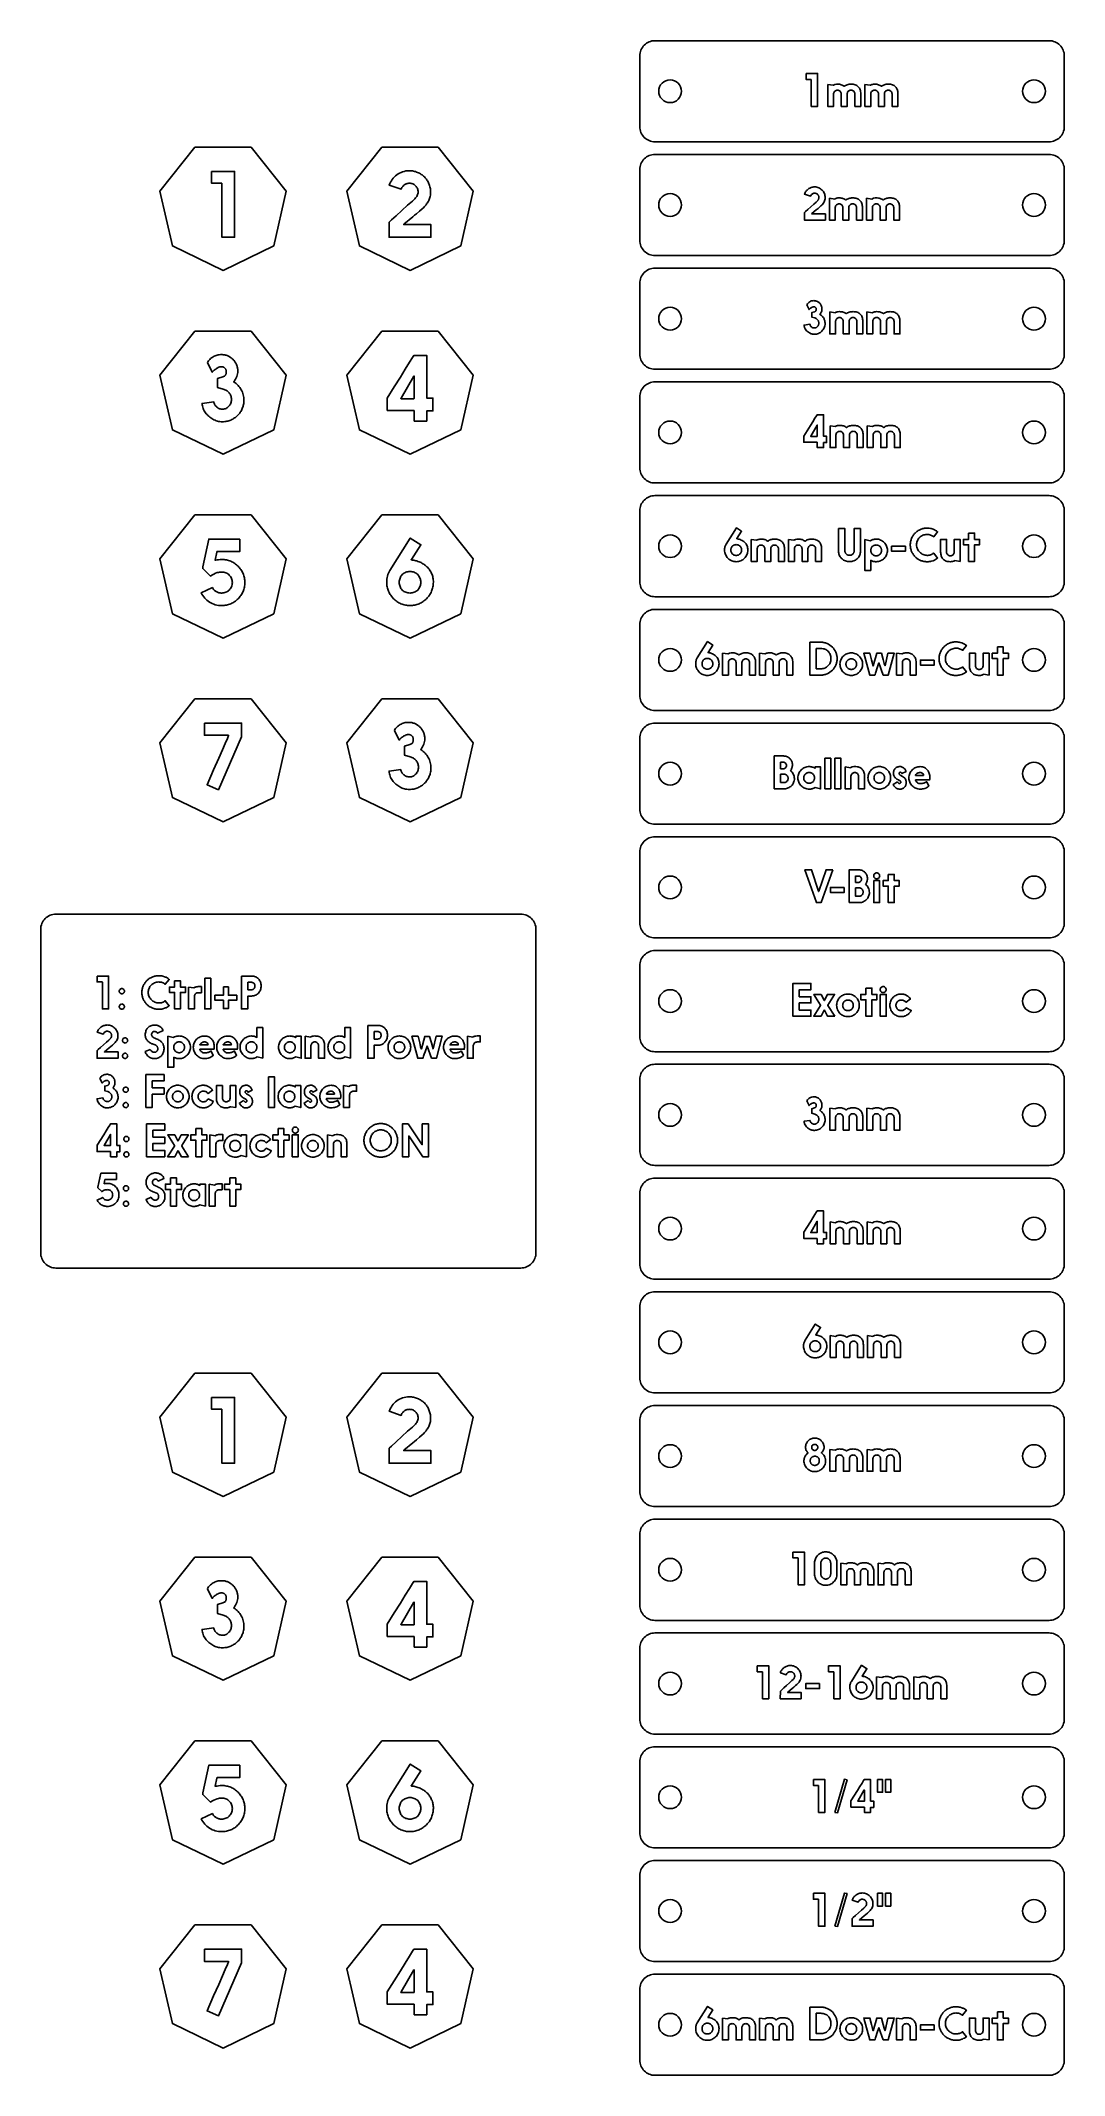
# Model space of a CAD drawing. Extents: x 333 to 535, y 49 to 451.
import ezdxf

# ---------------------------------------------------------------- set-up
doc = ezdxf.new("R2010")
doc.units = 0
doc.layers.get('0').update_dxf_attribs({"linetype": 'CONTINUOUS'})

msp = doc.modelspace()

# ---------------------------------------------------------------- linework, layer by layer
for points in [[(451.25, 448.06), (451.25, 434.06, 0.414214), (454.25, 431.06), (532.25, 431.06, 0.414214), (535.25, 434.06), (535.25, 448.06, 0.414214), (532.25, 451.06), (454.25, 451.06, 0.414214)], [(457.25, 443.31, 0.414214), (455, 441.06, 0.414214), (457.25, 438.81, 0.414214), (459.5, 441.06, 0.414214)], [(529.25, 443.31, 0.414214), (527, 441.06, 0.414214), (529.25, 438.81, 0.414214), (531.5, 441.06, 0.414214)], [(451.25, 425.56), (451.25, 411.56, 0.414214), (454.25, 408.56), (532.25, 408.56, 0.414214), (535.25, 411.56), (535.25, 425.56, 0.414214), (532.25, 428.56), (454.25, 428.56, 0.414214)], [(457.25, 420.81, 0.414214), (455, 418.56, 0.414214), (457.25, 416.31, 0.414214), (459.5, 418.56, 0.414214)], [(529.25, 420.81, 0.414214), (527, 418.56, 0.414214), (529.25, 416.31, 0.414214), (531.5, 418.56, 0.414214)], [(451.25, 403.06), (451.25, 389.06, 0.414214), (454.25, 386.06), (532.25, 386.06, 0.414214), (535.25, 389.06), (535.25, 403.06, 0.414214), (532.25, 406.06), (454.25, 406.06, 0.414214)], [(457.25, 398.31, 0.414214), (455, 396.06, 0.414214), (457.25, 393.81, 0.414214), (459.5, 396.06, 0.414214)], [(529.25, 398.31, 0.414214), (527, 396.06, 0.414214), (529.25, 393.81, 0.414214), (531.5, 396.06, 0.414214)], [(451.25, 380.56), (451.25, 366.56, 0.414214), (454.25, 363.56), (532.25, 363.56, 0.414214), (535.25, 366.56), (535.25, 380.56, 0.414214), (532.25, 383.56), (454.25, 383.56, 0.414214)], [(457.25, 375.81, 0.414214), (455, 373.56, 0.414214), (457.25, 371.31, 0.414214), (459.5, 373.56, 0.414214)], [(529.25, 375.81, 0.414214), (527, 373.56, 0.414214), (529.25, 371.31, 0.414214), (531.5, 373.56, 0.414214)], [(451.25, 358.06), (451.25, 344.06, 0.414214), (454.25, 341.06), (532.25, 341.06, 0.414214), (535.25, 344.06), (535.25, 358.06, 0.414214), (532.25, 361.06), (454.25, 361.06, 0.414214)], [(457.25, 353.31, 0.414214), (455, 351.06, 0.414214), (457.25, 348.81, 0.414214), (459.5, 351.06, 0.414214)], [(529.25, 353.31, 0.414214), (527, 351.06, 0.414214), (529.25, 348.81, 0.414214), (531.5, 351.06, 0.414214)], [(451.25, 335.56), (451.25, 321.56, 0.414214), (454.25, 318.56), (532.25, 318.56, 0.414214), (535.25, 321.56), (535.25, 335.56, 0.414214), (532.25, 338.56), (454.25, 338.56, 0.414214)], [(457.25, 330.81, 0.414214), (455, 328.56, 0.414214), (457.25, 326.31, 0.414214), (459.5, 328.56, 0.414214)], [(529.25, 330.81, 0.414214), (527, 328.56, 0.414214), (529.25, 326.31, 0.414214), (531.5, 328.56, 0.414214)], [(451.25, 313.06), (451.25, 299.06, 0.414214), (454.25, 296.06), (532.25, 296.06, 0.414214), (535.25, 299.06), (535.25, 313.06, 0.414214), (532.25, 316.06), (454.25, 316.06, 0.414214)], [(457.25, 308.31, 0.414214), (455, 306.06, 0.414214), (457.25, 303.81, 0.414214), (459.5, 306.06, 0.414214)], [(529.25, 308.31, 0.414214), (527, 306.06, 0.414214), (529.25, 303.81, 0.414214), (531.5, 306.06, 0.414214)], [(451.25, 290.56), (451.25, 276.56, 0.414214), (454.25, 273.56), (532.25, 273.56, 0.414214), (535.25, 276.56), (535.25, 290.56, 0.414214), (532.25, 293.56), (454.25, 293.56, 0.414214)], [(457.25, 285.81, 0.414214), (455, 283.56, 0.414214), (457.25, 281.31, 0.414214), (459.5, 283.56, 0.414214)], [(529.25, 285.81, 0.414214), (527, 283.56, 0.414214), (529.25, 281.31, 0.414214), (531.5, 283.56, 0.414214)], [(332.71, 211.26, 0.414214), (335.71, 208.26), (427.71, 208.26, 0.414214), (430.71, 211.26), (430.71, 275.26, 0.414214), (427.71, 278.26), (335.71, 278.26, 0.414214), (332.71, 275.26)], [(451.25, 268.06), (451.25, 254.06, 0.414214), (454.25, 251.06), (532.25, 251.06, 0.414214), (535.25, 254.06), (535.25, 268.06, 0.414214), (532.25, 271.06), (454.25, 271.06, 0.414214)], [(457.25, 263.31, 0.414214), (455, 261.06, 0.414214), (457.25, 258.81, 0.414214), (459.5, 261.06, 0.414214)], [(529.25, 263.31, 0.414214), (527, 261.06, 0.414214), (529.25, 258.81, 0.414214), (531.5, 261.06, 0.414214)], [(451.25, 245.56), (451.25, 231.56, 0.414214), (454.25, 228.56), (532.25, 228.56, 0.414214), (535.25, 231.56), (535.25, 245.56, 0.414214), (532.25, 248.56), (454.25, 248.56, 0.414214)], [(457.25, 240.81, 0.414214), (455, 238.56, 0.414214), (457.25, 236.31, 0.414214), (459.5, 238.56, 0.414214)], [(529.25, 240.81, 0.414214), (527, 238.56, 0.414214), (529.25, 236.31, 0.414214), (531.5, 238.56, 0.414214)], [(451.25, 223.06), (451.25, 209.06, 0.414214), (454.25, 206.06), (532.25, 206.06, 0.414214), (535.25, 209.06), (535.25, 223.06, 0.414214), (532.25, 226.06), (454.25, 226.06, 0.414214)], [(457.25, 218.31, 0.414214), (455, 216.06, 0.414214), (457.25, 213.81, 0.414214), (459.5, 216.06, 0.414214)], [(529.25, 218.31, 0.414214), (527, 216.06, 0.414214), (529.25, 213.81, 0.414214), (531.5, 216.06, 0.414214)], [(451.25, 200.56), (451.25, 186.56, 0.414214), (454.25, 183.56), (532.25, 183.56, 0.414214), (535.25, 186.56), (535.25, 200.56, 0.414214), (532.25, 203.56), (454.25, 203.56, 0.414214)], [(457.25, 195.81, 0.414214), (455, 193.56, 0.414214), (457.25, 191.31, 0.414214), (459.5, 193.56, 0.414214)], [(529.25, 195.81, 0.414214), (527, 193.56, 0.414214), (529.25, 191.31, 0.414214), (531.5, 193.56, 0.414214)], [(451.25, 178.06), (451.25, 164.06, 0.414214), (454.25, 161.06), (532.25, 161.06, 0.414214), (535.25, 164.06), (535.25, 178.06, 0.414214), (532.25, 181.06), (454.25, 181.06, 0.414214)], [(457.25, 173.31, 0.414214), (455, 171.06, 0.414214), (457.25, 168.81, 0.414214), (459.5, 171.06, 0.414214)], [(529.25, 173.31, 0.414214), (527, 171.06, 0.414214), (529.25, 168.81, 0.414214), (531.5, 171.06, 0.414214)], [(451.25, 155.56), (451.25, 141.56, 0.414214), (454.25, 138.56), (532.25, 138.56, 0.414214), (535.25, 141.56), (535.25, 155.56, 0.414214), (532.25, 158.56), (454.25, 158.56, 0.414214)], [(457.25, 150.81, 0.414214), (455, 148.56, 0.414214), (457.25, 146.31, 0.414214), (459.5, 148.56, 0.414214)], [(529.25, 150.81, 0.414214), (527, 148.56, 0.414214), (529.25, 146.31, 0.414214), (531.5, 148.56, 0.414214)], [(451.25, 133.06), (451.25, 119.06, 0.414214), (454.25, 116.06), (532.25, 116.06, 0.414214), (535.25, 119.06), (535.25, 133.06, 0.414214), (532.25, 136.06), (454.25, 136.06, 0.414214)], [(457.25, 128.31, 0.414214), (455, 126.06, 0.414214), (457.25, 123.81, 0.414214), (459.5, 126.06, 0.414214)], [(529.25, 128.31, 0.414214), (527, 126.06, 0.414214), (529.25, 123.81, 0.414214), (531.5, 126.06, 0.414214)], [(451.25, 110.56), (451.25, 96.56, 0.414214), (454.25, 93.56), (532.25, 93.56, 0.414214), (535.25, 96.56), (535.25, 110.56, 0.414214), (532.25, 113.56), (454.25, 113.56, 0.414214)], [(457.25, 105.81, 0.414214), (455, 103.56, 0.414214), (457.25, 101.31, 0.414214), (459.5, 103.56, 0.414214)], [(529.25, 105.81, 0.414214), (527, 103.56, 0.414214), (529.25, 101.31, 0.414214), (531.5, 103.56, 0.414214)], [(451.25, 88.06), (451.25, 74.06, 0.414214), (454.25, 71.06), (532.25, 71.06, 0.414214), (535.25, 74.06), (535.25, 88.06, 0.414214), (532.25, 91.06), (454.25, 91.06, 0.414214)], [(457.25, 83.31, 0.414214), (455, 81.06, 0.414214), (457.25, 78.81, 0.414214), (459.5, 81.06, 0.414214)], [(529.25, 83.31, 0.414214), (527, 81.06, 0.414214), (529.25, 78.81, 0.414214), (531.5, 81.06, 0.414214)], [(451.25, 65.56), (451.25, 51.56, 0.414214), (454.25, 48.56), (532.25, 48.56, 0.414214), (535.25, 51.56), (535.25, 65.56, 0.414214), (532.25, 68.56), (454.25, 68.56, 0.414214)], [(457.25, 60.81, 0.414214), (455, 58.56, 0.414214), (457.25, 56.31, 0.414214), (459.5, 58.56, 0.414214)], [(529.25, 60.81, 0.414214), (527, 58.56, 0.414214), (529.25, 56.31, 0.414214), (531.5, 58.56, 0.414214)]]:
    msp.add_lwpolyline(points, format="xyb", close=True)
for points in [[(484.16, 444.57), (486.43, 444.57), (486.43, 438.06), (485.19, 438.06), (485.19, 443.34), (485.19, 443.37), (485.18, 443.38), (485.16, 443.39), (485.14, 443.4), (484.16, 443.4)], [(488.43, 442.39), (489.49, 442.23), (489.59, 442.29), (489.69, 442.34), (489.8, 442.38), (489.91, 442.41), (490.14, 442.45), (490.36, 442.46), (490.57, 442.45), (490.76, 442.43), (490.95, 442.4), (491.12, 442.35), (491.28, 442.29), (491.43, 442.21), (491.58, 442.13), (491.71, 442.03), (491.84, 442.13), (491.98, 442.22), (492.13, 442.29), (492.3, 442.35), (492.47, 442.4), (492.65, 442.43), (492.85, 442.45), (493.05, 442.46), (493.27, 442.45), (493.48, 442.43), (493.68, 442.39), (493.87, 442.34), (494.04, 442.27), (494.2, 442.18), (494.34, 442.08), (494.48, 441.96), (494.59, 441.83), (494.7, 441.69), (494.78, 441.53), (494.86, 441.36), (494.91, 441.18), (494.95, 440.98), (494.97, 440.77), (494.98, 440.55), (494.98, 438.06), (493.8, 438.06), (493.8, 440.53), (493.79, 440.68), (493.75, 440.82), (493.68, 440.94), (493.58, 441.06), (493.47, 441.16), (493.34, 441.23), (493.2, 441.27), (493.05, 441.28), (492.9, 441.27), (492.77, 441.23), (492.64, 441.17), (492.53, 441.08), (492.43, 440.98), (492.36, 440.86), (492.32, 440.73), (492.3, 440.58), (492.3, 438.06), (491.12, 438.06), (491.12, 440.53), (491.1, 440.68), (491.06, 440.82), (490.99, 440.94), (490.9, 441.06), (490.78, 441.16), (490.65, 441.23), (490.51, 441.27), (490.36, 441.28), (490.22, 441.27), (490.08, 441.23), (489.96, 441.17), (489.84, 441.08), (489.75, 440.98), (489.68, 440.86), (489.63, 440.73), (489.61, 440.58), (489.61, 438.06), (488.43, 438.06)], [(495.79, 442.39), (496.85, 442.23), (496.94, 442.29), (497.05, 442.34), (497.15, 442.38), (497.27, 442.41), (497.49, 442.45), (497.72, 442.46), (497.93, 442.45), (498.12, 442.43), (498.31, 442.4), (498.48, 442.35), (498.64, 442.29), (498.79, 442.21), (498.93, 442.13), (499.06, 442.03), (499.2, 442.13), (499.34, 442.22), (499.49, 442.29), (499.66, 442.35), (499.83, 442.4), (500.01, 442.43), (500.2, 442.45), (500.41, 442.46), (500.63, 442.45), (500.84, 442.43), (501.04, 442.39), (501.22, 442.34), (501.4, 442.27), (501.55, 442.18), (501.7, 442.08), (501.83, 441.96), (501.95, 441.83), (502.06, 441.69), (502.14, 441.53), (502.21, 441.36), (502.27, 441.18), (502.31, 440.98), (502.33, 440.77), (502.34, 440.55), (502.34, 438.06), (501.16, 438.06), (501.16, 440.53), (501.15, 440.68), (501.11, 440.82), (501.04, 440.94), (500.94, 441.06), (500.82, 441.16), (500.7, 441.23), (500.56, 441.27), (500.41, 441.28), (500.26, 441.27), (500.13, 441.23), (500, 441.17), (499.89, 441.08), (499.79, 440.98), (499.72, 440.86), (499.67, 440.73), (499.65, 440.58), (499.65, 438.06), (498.48, 438.06), (498.48, 440.53), (498.46, 440.68), (498.42, 440.82), (498.35, 440.94), (498.25, 441.06), (498.14, 441.16), (498.01, 441.23), (497.87, 441.27), (497.72, 441.28), (497.57, 441.27), (497.44, 441.23), (497.31, 441.17), (497.2, 441.08), (497.11, 440.98), (497.03, 440.86), (496.99, 440.73), (496.97, 440.58), (496.97, 438.06), (495.79, 438.06)], [(363.23, 429.99), (356.29, 421.3), (358.77, 410.45), (368.79, 405.62), (378.81, 410.45), (381.29, 421.3), (374.35, 429.99)], [(400.23, 429.99), (393.29, 421.3), (395.77, 410.45), (405.79, 405.62), (415.81, 410.45), (418.29, 421.3), (411.35, 429.99)], [(366.52, 425.21), (371.06, 425.21), (371.06, 412.19), (368.58, 412.19), (368.58, 422.77), (368.58, 422.81), (368.56, 422.85), (368.52, 422.87), (368.48, 422.87), (366.52, 422.87)], [(401.67, 415.18), (402.12, 415.6), (403.03, 416.43), (404.17, 417.46), (405.31, 418.5), (406.25, 419.34), (406.75, 419.8), (406.88, 419.94), (407, 420.09), (407.11, 420.25), (407.2, 420.43), (407.28, 420.61), (407.33, 420.79), (407.37, 420.96), (407.38, 421.14), (407.37, 421.32), (407.35, 421.49), (407.31, 421.65), (407.25, 421.81), (407.18, 421.96), (407.1, 422.1), (407, 422.23), (406.88, 422.36), (406.76, 422.48), (406.62, 422.58), (406.48, 422.66), (406.33, 422.73), (406.17, 422.79), (406.01, 422.82), (405.84, 422.85), (405.66, 422.85), (405.52, 422.85), (405.38, 422.83), (405.25, 422.81), (405.12, 422.77), (405, 422.72), (404.88, 422.66), (404.76, 422.6), (404.65, 422.52), (404.54, 422.43), (404.44, 422.34), (404.35, 422.24), (404.27, 422.13), (404.19, 422.02), (404.12, 421.91), (404.07, 421.79), (404.01, 421.66), (401.67, 422.47), (401.79, 422.78), (401.93, 423.07), (402.09, 423.36), (402.27, 423.63), (402.47, 423.88), (402.69, 424.12), (402.93, 424.33), (403.18, 424.53), (403.45, 424.7), (403.73, 424.86), (404.03, 425), (404.33, 425.12), (404.65, 425.21), (404.98, 425.28), (405.32, 425.32), (405.66, 425.33), (405.88, 425.33), (406.09, 425.31), (406.3, 425.29), (406.5, 425.25), (406.7, 425.2), (406.9, 425.15), (407.1, 425.08), (407.29, 425), (407.48, 424.92), (407.66, 424.82), (407.83, 424.72), (408, 424.61), (408.17, 424.5), (408.33, 424.37), (408.48, 424.24), (408.62, 424.1), (408.76, 423.96), (408.9, 423.8), (409.02, 423.65), (409.14, 423.48), (409.24, 423.31), (409.35, 423.14), (409.44, 422.96), (409.53, 422.77), (409.6, 422.58), (409.67, 422.38), (409.73, 422.18), (409.77, 421.98), (409.81, 421.77), (409.83, 421.57), (409.85, 421.35), (409.86, 421.14), (409.85, 420.91), (409.83, 420.68), (409.81, 420.47), (409.77, 420.25), (409.72, 420.05), (409.66, 419.85), (409.59, 419.66), (409.51, 419.47), (409.42, 419.29), (409.32, 419.11), (409.2, 418.94), (409.08, 418.76), (408.95, 418.59), (408.81, 418.42), (408.66, 418.25), (408.5, 418.09), (408.18, 417.79), (407.67, 417.35), (407.04, 416.81), (406.7, 416.51), (406.35, 416.23), (404.59, 414.76), (404.56, 414.73), (404.55, 414.71), (404.55, 414.69), (404.56, 414.68), (404.6, 414.67), (409.92, 414.67), (409.92, 412.19), (401.66, 412.19)], [(483.84, 417.05), (484.07, 417.26), (484.52, 417.68), (485.09, 418.19), (485.66, 418.71), (486.13, 419.13), (486.38, 419.36), (486.45, 419.43), (486.51, 419.51), (486.56, 419.59), (486.61, 419.67), (486.64, 419.77), (486.67, 419.85), (486.69, 419.94), (486.69, 420.03), (486.69, 420.12), (486.68, 420.2), (486.66, 420.29), (486.63, 420.36), (486.6, 420.44), (486.55, 420.51), (486.5, 420.58), (486.45, 420.64), (486.38, 420.7), (486.31, 420.75), (486.24, 420.79), (486.17, 420.83), (486.09, 420.85), (486.01, 420.87), (485.92, 420.88), (485.83, 420.89), (485.7, 420.88), (485.56, 420.85), (485.44, 420.79), (485.33, 420.72), (485.23, 420.63), (485.14, 420.53), (485.07, 420.41), (485.01, 420.29), (483.84, 420.7), (483.9, 420.85), (483.97, 421), (484.05, 421.14), (484.14, 421.27), (484.24, 421.4), (484.35, 421.52), (484.47, 421.63), (484.6, 421.72), (484.73, 421.81), (484.87, 421.89), (485.02, 421.96), (485.17, 422.02), (485.33, 422.07), (485.5, 422.1), (485.66, 422.12), (485.83, 422.13), (486.05, 422.12), (486.25, 422.09), (486.46, 422.03), (486.65, 421.96), (486.83, 421.87), (487.01, 421.77), (487.17, 421.65), (487.32, 421.51), (487.45, 421.36), (487.57, 421.2), (487.68, 421.03), (487.77, 420.84), (487.84, 420.65), (487.89, 420.45), (487.92, 420.24), (487.93, 420.03), (487.92, 419.8), (487.89, 419.59), (487.83, 419.39), (487.76, 419.2), (487.66, 419.02), (487.55, 418.84), (487.41, 418.67), (487.26, 418.5), (487.1, 418.36), (486.84, 418.14), (486.52, 417.86), (486.18, 417.58), (485.3, 416.84), (485.28, 416.81), (485.29, 416.8), (485.31, 416.8), (487.97, 416.8), (487.97, 415.56), (483.83, 415.56)], [(488.76, 419.89), (489.81, 419.73), (489.91, 419.79), (490.01, 419.84), (490.12, 419.88), (490.23, 419.91), (490.46, 419.95), (490.69, 419.96), (490.89, 419.95), (491.09, 419.93), (491.27, 419.9), (491.45, 419.85), (491.61, 419.79), (491.76, 419.71), (491.9, 419.63), (492.03, 419.53), (492.16, 419.63), (492.31, 419.72), (492.46, 419.79), (492.62, 419.85), (492.8, 419.9), (492.98, 419.93), (493.17, 419.95), (493.37, 419.96), (493.6, 419.95), (493.81, 419.93), (494.01, 419.89), (494.19, 419.84), (494.36, 419.77), (494.52, 419.68), (494.67, 419.58), (494.8, 419.46), (494.92, 419.33), (495.02, 419.19), (495.11, 419.03), (495.18, 418.86), (495.24, 418.68), (495.28, 418.48), (495.3, 418.27), (495.31, 418.05), (495.31, 415.56), (494.13, 415.56), (494.13, 418.03), (494.11, 418.18), (494.07, 418.32), (494, 418.44), (493.91, 418.56), (493.79, 418.66), (493.66, 418.73), (493.52, 418.77), (493.37, 418.78), (493.23, 418.77), (493.09, 418.73), (492.97, 418.67), (492.85, 418.58), (492.76, 418.48), (492.69, 418.36), (492.64, 418.23), (492.62, 418.08), (492.62, 415.56), (491.44, 415.56), (491.44, 418.03), (491.43, 418.18), (491.39, 418.32), (491.32, 418.44), (491.22, 418.56), (491.1, 418.66), (490.98, 418.73), (490.84, 418.77), (490.69, 418.78), (490.54, 418.77), (490.41, 418.73), (490.28, 418.67), (490.17, 418.58), (490.07, 418.48), (490, 418.36), (489.96, 418.23), (489.93, 418.08), (489.93, 415.56), (488.76, 415.56)], [(496.11, 419.89), (497.17, 419.73), (497.27, 419.79), (497.37, 419.84), (497.48, 419.88), (497.59, 419.91), (497.82, 419.95), (498.05, 419.96), (498.25, 419.95), (498.45, 419.93), (498.63, 419.9), (498.8, 419.85), (498.97, 419.79), (499.12, 419.71), (499.26, 419.63), (499.39, 419.53), (499.52, 419.63), (499.67, 419.72), (499.82, 419.79), (499.98, 419.85), (500.15, 419.9), (500.34, 419.93), (500.53, 419.95), (500.73, 419.96), (500.96, 419.95), (501.17, 419.93), (501.36, 419.89), (501.55, 419.84), (501.72, 419.77), (501.88, 419.68), (502.03, 419.58), (502.16, 419.46), (502.28, 419.33), (502.38, 419.19), (502.47, 419.03), (502.54, 418.86), (502.59, 418.68), (502.63, 418.48), (502.66, 418.27), (502.67, 418.05), (502.67, 415.56), (501.49, 415.56), (501.49, 418.03), (501.47, 418.18), (501.43, 418.32), (501.36, 418.44), (501.27, 418.56), (501.15, 418.66), (501.02, 418.73), (500.88, 418.77), (500.73, 418.78), (500.59, 418.77), (500.45, 418.73), (500.33, 418.67), (500.21, 418.58), (500.12, 418.48), (500.05, 418.36), (500, 418.23), (499.98, 418.08), (499.98, 415.56), (498.8, 415.56), (498.8, 418.03), (498.79, 418.18), (498.74, 418.32), (498.68, 418.44), (498.58, 418.56), (498.46, 418.66), (498.34, 418.73), (498.2, 418.77), (498.05, 418.78), (497.9, 418.77), (497.76, 418.73), (497.64, 418.67), (497.53, 418.58), (497.43, 418.48), (497.36, 418.36), (497.31, 418.23), (497.29, 418.08), (497.29, 415.56), (496.11, 415.56)], [(484.29, 398.83), (484.41, 399), (484.54, 399.16), (484.7, 399.29), (484.87, 399.41), (485.06, 399.51), (485.25, 399.57), (485.46, 399.61), (485.68, 399.63), (485.85, 399.62), (486, 399.6), (486.16, 399.56), (486.31, 399.5), (486.45, 399.43), (486.58, 399.35), (486.71, 399.26), (486.82, 399.15), (486.93, 399.04), (487.02, 398.92), (487.1, 398.78), (487.17, 398.64), (487.22, 398.49), (487.26, 398.33), (487.29, 398.17), (487.3, 398.01), (487.29, 397.86), (487.27, 397.72), (487.24, 397.58), (487.2, 397.45), (487.14, 397.33), (487.08, 397.2), (487, 397.09), (486.92, 396.98), (486.89, 396.94), (486.9, 396.92), (486.92, 396.91), (487.03, 396.83), (487.13, 396.75), (487.23, 396.67), (487.32, 396.57), (487.41, 396.48), (487.49, 396.37), (487.57, 396.27), (487.64, 396.15), (487.7, 396.03), (487.76, 395.91), (487.8, 395.79), (487.84, 395.66), (487.87, 395.53), (487.89, 395.39), (487.91, 395.25), (487.91, 395.11), (487.9, 394.89), (487.87, 394.68), (487.82, 394.48), (487.74, 394.28), (487.65, 394.1), (487.54, 393.92), (487.42, 393.76), (487.29, 393.61), (487.14, 393.48), (486.98, 393.36), (486.8, 393.25), (486.61, 393.16), (486.42, 393.08), (486.21, 393.03), (486, 393), (485.79, 392.99), (485.66, 392.99), (485.53, 393), (485.4, 393.02), (485.28, 393.05), (485.16, 393.09), (485.05, 393.13), (484.93, 393.18), (484.82, 393.24), (484.62, 393.37), (484.43, 393.52), (484.25, 393.69), (484.1, 393.88), (483.97, 394.08), (483.87, 394.3), (483.82, 394.42), (483.79, 394.55), (483.77, 394.67), (483.77, 394.8), (484.92, 394.96), (484.97, 394.81), (485.03, 394.67), (485.12, 394.55), (485.23, 394.44), (485.35, 394.35), (485.49, 394.28), (485.64, 394.24), (485.8, 394.23), (485.89, 394.23), (485.97, 394.25), (486.06, 394.27), (486.14, 394.31), (486.22, 394.35), (486.29, 394.4), (486.35, 394.45), (486.42, 394.51), (486.47, 394.58), (486.52, 394.66), (486.56, 394.74), (486.6, 394.82), (486.63, 394.91), (486.65, 395), (486.67, 395.1), (486.67, 395.2), (486.67, 395.29), (486.66, 395.38), (486.64, 395.47), (486.61, 395.55), (486.58, 395.63), (486.54, 395.71), (486.49, 395.78), (486.43, 395.85), (486.31, 395.97), (486.17, 396.07), (486.02, 396.15), (485.87, 396.21), (485.29, 396.37), (485.29, 397.28), (485.82, 397.43), (485.9, 397.45), (485.97, 397.49), (486.02, 397.53), (486.07, 397.58), (486.11, 397.65), (486.14, 397.73), (486.15, 397.83), (486.16, 397.95), (486.15, 398.04), (486.13, 398.13), (486.08, 398.21), (486.03, 398.28), (485.95, 398.34), (485.87, 398.39), (485.79, 398.41), (485.69, 398.42), (485.6, 398.42), (485.51, 398.4), (485.43, 398.37), (485.35, 398.34), (485.19, 398.24), (485.05, 398.15), (484.9, 398.02), (484.76, 397.88)], [(488.82, 397.39), (489.88, 397.23), (489.98, 397.29), (490.08, 397.34), (490.19, 397.38), (490.3, 397.41), (490.53, 397.45), (490.75, 397.46), (490.96, 397.45), (491.15, 397.43), (491.34, 397.4), (491.51, 397.35), (491.67, 397.29), (491.82, 397.21), (491.97, 397.13), (492.1, 397.03), (492.23, 397.13), (492.37, 397.22), (492.52, 397.29), (492.69, 397.35), (492.86, 397.4), (493.04, 397.43), (493.24, 397.45), (493.44, 397.46), (493.66, 397.45), (493.87, 397.43), (494.07, 397.39), (494.26, 397.34), (494.43, 397.27), (494.59, 397.18), (494.73, 397.08), (494.87, 396.96), (494.98, 396.83), (495.09, 396.69), (495.17, 396.53), (495.25, 396.36), (495.3, 396.18), (495.34, 395.98), (495.36, 395.77), (495.37, 395.55), (495.37, 393.06), (494.19, 393.06), (494.19, 395.53), (494.18, 395.68), (494.14, 395.82), (494.07, 395.94), (493.97, 396.06), (493.86, 396.16), (493.73, 396.23), (493.59, 396.27), (493.44, 396.28), (493.29, 396.27), (493.16, 396.23), (493.03, 396.17), (492.92, 396.08), (492.82, 395.98), (492.75, 395.86), (492.71, 395.73), (492.69, 395.58), (492.69, 393.06), (491.51, 393.06), (491.51, 395.53), (491.49, 395.68), (491.45, 395.82), (491.38, 395.94), (491.29, 396.06), (491.17, 396.16), (491.04, 396.23), (490.9, 396.27), (490.75, 396.28), (490.61, 396.27), (490.47, 396.23), (490.35, 396.17), (490.23, 396.08), (490.14, 395.98), (490.07, 395.86), (490.02, 395.73), (490, 395.58), (490, 393.06), (488.82, 393.06)], [(496.18, 397.39), (497.24, 397.23), (497.33, 397.29), (497.44, 397.34), (497.54, 397.38), (497.66, 397.41), (497.88, 397.45), (498.11, 397.46), (498.32, 397.45), (498.51, 397.43), (498.7, 397.4), (498.87, 397.35), (499.03, 397.29), (499.18, 397.21), (499.32, 397.13), (499.45, 397.03), (499.59, 397.13), (499.73, 397.22), (499.88, 397.29), (500.05, 397.35), (500.22, 397.4), (500.4, 397.43), (500.59, 397.45), (500.8, 397.46), (501.02, 397.45), (501.23, 397.43), (501.43, 397.39), (501.61, 397.34), (501.79, 397.27), (501.94, 397.18), (502.09, 397.08), (502.22, 396.96), (502.34, 396.83), (502.45, 396.69), (502.53, 396.53), (502.6, 396.36), (502.66, 396.18), (502.7, 395.98), (502.72, 395.77), (502.73, 395.55), (502.73, 393.06), (501.55, 393.06), (501.55, 395.53), (501.54, 395.68), (501.5, 395.82), (501.43, 395.94), (501.33, 396.06), (501.21, 396.16), (501.09, 396.23), (500.95, 396.27), (500.8, 396.28), (500.65, 396.27), (500.52, 396.23), (500.39, 396.17), (500.28, 396.08), (500.18, 395.98), (500.11, 395.86), (500.06, 395.73), (500.04, 395.58), (500.04, 393.06), (498.87, 393.06), (498.87, 395.53), (498.85, 395.68), (498.81, 395.82), (498.74, 395.94), (498.64, 396.06), (498.53, 396.16), (498.4, 396.23), (498.26, 396.27), (498.11, 396.28), (497.96, 396.27), (497.83, 396.23), (497.7, 396.17), (497.59, 396.08), (497.5, 395.98), (497.42, 395.86), (497.38, 395.73), (497.36, 395.58), (497.36, 393.06), (496.18, 393.06)], [(363.23, 393.62), (356.29, 384.92), (358.77, 374.07), (368.79, 369.25), (378.81, 374.07), (381.29, 384.92), (374.35, 393.62)], [(400.23, 393.62), (393.29, 384.92), (395.77, 374.07), (405.79, 369.25), (415.81, 374.07), (418.29, 384.92), (411.35, 393.62)], [(365.69, 387.37), (365.8, 387.54), (365.92, 387.71), (366.05, 387.87), (366.19, 388.02), (366.34, 388.16), (366.5, 388.29), (366.67, 388.41), (366.85, 388.53), (367.03, 388.63), (367.22, 388.72), (367.42, 388.79), (367.62, 388.85), (367.83, 388.9), (368.04, 388.93), (368.26, 388.95), (368.48, 388.96), (368.64, 388.96), (368.8, 388.94), (368.96, 388.92), (369.12, 388.9), (369.27, 388.86), (369.43, 388.82), (369.58, 388.77), (369.73, 388.71), (370.01, 388.57), (370.28, 388.41), (370.41, 388.32), (370.53, 388.22), (370.64, 388.12), (370.76, 388.01), (370.86, 387.9), (370.97, 387.78), (371.06, 387.66), (371.15, 387.54), (371.31, 387.27), (371.45, 386.98), (371.51, 386.83), (371.56, 386.68), (371.6, 386.53), (371.64, 386.37), (371.67, 386.21), (371.69, 386.05), (371.7, 385.89), (371.7, 385.72), (371.69, 385.43), (371.65, 385.15), (371.59, 384.87), (371.5, 384.61), (371.39, 384.36), (371.27, 384.12), (371.12, 383.89), (370.96, 383.67), (370.9, 383.62), (370.89, 383.59), (370.89, 383.56), (370.9, 383.54), (370.93, 383.53), (370.96, 383.52), (371.17, 383.37), (371.38, 383.21), (371.57, 383.04), (371.76, 382.85), (371.93, 382.66), (372.09, 382.45), (372.24, 382.24), (372.39, 382.01), (372.51, 381.77), (372.63, 381.53), (372.72, 381.28), (372.8, 381.02), (372.86, 380.76), (372.9, 380.49), (372.92, 380.21), (372.93, 379.93), (372.93, 379.71), (372.91, 379.49), (372.89, 379.28), (372.85, 379.07), (372.8, 378.87), (372.74, 378.67), (372.67, 378.47), (372.59, 378.27), (372.51, 378.08), (372.41, 377.9), (372.31, 377.72), (372.2, 377.55), (372.08, 377.39), (371.96, 377.23), (371.82, 377.08), (371.68, 376.93), (371.54, 376.79), (371.39, 376.66), (371.23, 376.53), (371.06, 376.42), (370.89, 376.31), (370.71, 376.2), (370.53, 376.11), (370.34, 376.02), (370.15, 375.94), (369.95, 375.87), (369.75, 375.81), (369.54, 375.77), (369.33, 375.73), (369.12, 375.7), (368.91, 375.69), (368.69, 375.68), (368.42, 375.69), (368.17, 375.71), (367.92, 375.75), (367.68, 375.81), (367.44, 375.88), (367.21, 375.96), (366.98, 376.06), (366.76, 376.18), (366.55, 376.3), (366.35, 376.44), (366.15, 376.59), (365.96, 376.75), (365.79, 376.91), (365.62, 377.09), (365.46, 377.27), (365.31, 377.47), (365.18, 377.66), (365.06, 377.86), (364.95, 378.08), (364.85, 378.31), (364.76, 378.55), (364.7, 378.8), (364.66, 379.05), (364.65, 379.31), (366.95, 379.62), (366.99, 379.46), (367.04, 379.32), (367.1, 379.18), (367.18, 379.05), (367.26, 378.92), (367.35, 378.8), (367.45, 378.68), (367.57, 378.58), (367.69, 378.48), (367.82, 378.39), (367.95, 378.32), (368.09, 378.26), (368.23, 378.22), (368.39, 378.19), (368.54, 378.17), (368.7, 378.16), (368.88, 378.17), (369.06, 378.2), (369.22, 378.25), (369.39, 378.32), (369.54, 378.4), (369.69, 378.5), (369.82, 378.61), (369.94, 378.73), (370.05, 378.87), (370.15, 379.02), (370.24, 379.18), (370.32, 379.35), (370.38, 379.53), (370.42, 379.71), (370.45, 379.91), (370.45, 380.1), (370.45, 380.29), (370.42, 380.47), (370.39, 380.64), (370.33, 380.81), (370.27, 380.97), (370.19, 381.12), (370.09, 381.26), (369.98, 381.4), (369.86, 381.53), (369.73, 381.65), (369.59, 381.76), (369.46, 381.85), (369.31, 381.94), (369.16, 382.01), (369, 382.08), (368.84, 382.13), (367.7, 382.44), (367.7, 384.26), (368.76, 384.56), (368.91, 384.61), (369.05, 384.68), (369.16, 384.76), (369.26, 384.87), (369.3, 384.93), (369.33, 385), (369.36, 385.08), (369.39, 385.16), (369.42, 385.36), (369.43, 385.6), (369.43, 385.69), (369.41, 385.79), (369.39, 385.88), (369.36, 385.97), (369.33, 386.05), (369.28, 386.13), (369.23, 386.2), (369.16, 386.27), (369.09, 386.34), (369.02, 386.39), (368.94, 386.44), (368.86, 386.48), (368.78, 386.51), (368.69, 386.53), (368.59, 386.55), (368.5, 386.55), (368.32, 386.54), (368.14, 386.51), (367.97, 386.45), (367.8, 386.38), (367.64, 386.29), (367.49, 386.2), (367.35, 386.1), (367.21, 386), (367.06, 385.87), (366.91, 385.74), (366.77, 385.6), (366.64, 385.46)], [(401.27, 380.36), (402.64, 382.56), (403.87, 384.52), (404.84, 386.07), (405.69, 387.43), (406.3, 388.4), (406.56, 388.8), (409.09, 388.8), (409.09, 380.35), (410.31, 380.35), (410.31, 377.83), (409.09, 377.83), (409.09, 375.82), (406.61, 375.82), (406.61, 377.81), (406.61, 377.86), (406.59, 377.89), (406.55, 377.91), (406.51, 377.92), (401.27, 377.92)], [(404.01, 380.35), (404, 380.32), (404, 380.29), (404, 380.26), (404.01, 380.24), (404.03, 380.23), (404.05, 380.22), (406.51, 380.22), (406.55, 380.23), (406.59, 380.25), (406.61, 380.28), (406.61, 380.33), (406.61, 382.87), (406.61, 384.18), (406.6, 384.66), (406.6, 384.73), (406.57, 384.72), (406.54, 384.7)], [(483.7, 372.83), (485, 374.91), (485.48, 375.68), (485.91, 376.36), (486.22, 376.85), (486.35, 377.05), (487.61, 377.05), (487.61, 372.82), (488.22, 372.82), (488.22, 371.56), (487.61, 371.56), (487.61, 370.56), (486.37, 370.56), (486.37, 371.55), (486.37, 371.58), (486.36, 371.59), (486.34, 371.6), (486.32, 371.61), (483.7, 371.61)], [(485.07, 372.82), (485.06, 372.79), (485.07, 372.77), (485.09, 372.76), (486.32, 372.76), (486.34, 372.76), (486.36, 372.77), (486.37, 372.79), (486.37, 372.81), (486.37, 374.08), (486.37, 374.74), (486.37, 374.98), (486.36, 375.01), (486.34, 375)], [(488.89, 374.89), (489.94, 374.73), (490.04, 374.79), (490.14, 374.84), (490.25, 374.88), (490.36, 374.91), (490.59, 374.95), (490.82, 374.96), (491.02, 374.95), (491.22, 374.93), (491.4, 374.9), (491.58, 374.85), (491.74, 374.79), (491.89, 374.71), (492.03, 374.63), (492.16, 374.53), (492.29, 374.63), (492.44, 374.72), (492.59, 374.79), (492.75, 374.85), (492.93, 374.9), (493.11, 374.93), (493.3, 374.95), (493.5, 374.96), (493.73, 374.95), (493.94, 374.93), (494.14, 374.89), (494.32, 374.84), (494.49, 374.77), (494.65, 374.68), (494.8, 374.58), (494.93, 374.46), (495.05, 374.33), (495.15, 374.19), (495.24, 374.03), (495.31, 373.86), (495.37, 373.68), (495.41, 373.48), (495.43, 373.27), (495.44, 373.05), (495.44, 370.56), (494.26, 370.56), (494.26, 373.03), (494.24, 373.18), (494.2, 373.32), (494.13, 373.44), (494.04, 373.56), (493.92, 373.66), (493.79, 373.73), (493.65, 373.77), (493.5, 373.78), (493.36, 373.77), (493.22, 373.73), (493.1, 373.67), (492.98, 373.58), (492.89, 373.48), (492.82, 373.36), (492.77, 373.23), (492.75, 373.08), (492.75, 370.56), (491.57, 370.56), (491.57, 373.03), (491.56, 373.18), (491.52, 373.32), (491.45, 373.44), (491.35, 373.56), (491.23, 373.66), (491.11, 373.73), (490.97, 373.77), (490.82, 373.78), (490.67, 373.77), (490.54, 373.73), (490.41, 373.67), (490.3, 373.58), (490.2, 373.48), (490.13, 373.36), (490.09, 373.23), (490.06, 373.08), (490.06, 370.56), (488.89, 370.56)], [(496.24, 374.89), (497.3, 374.73), (497.4, 374.79), (497.5, 374.84), (497.61, 374.88), (497.72, 374.91), (497.95, 374.95), (498.18, 374.96), (498.38, 374.95), (498.58, 374.93), (498.76, 374.9), (498.93, 374.85), (499.1, 374.79), (499.25, 374.71), (499.39, 374.63), (499.52, 374.53), (499.65, 374.63), (499.8, 374.72), (499.95, 374.79), (500.11, 374.85), (500.28, 374.9), (500.47, 374.93), (500.66, 374.95), (500.86, 374.96), (501.09, 374.95), (501.3, 374.93), (501.49, 374.89), (501.68, 374.84), (501.85, 374.77), (502.01, 374.68), (502.16, 374.58), (502.29, 374.46), (502.41, 374.33), (502.51, 374.19), (502.6, 374.03), (502.67, 373.86), (502.72, 373.68), (502.76, 373.48), (502.79, 373.27), (502.8, 373.05), (502.8, 370.56), (501.62, 370.56), (501.62, 373.03), (501.6, 373.18), (501.56, 373.32), (501.49, 373.44), (501.4, 373.56), (501.28, 373.66), (501.15, 373.73), (501.01, 373.77), (500.86, 373.78), (500.72, 373.77), (500.58, 373.73), (500.46, 373.67), (500.34, 373.58), (500.25, 373.48), (500.18, 373.36), (500.13, 373.23), (500.11, 373.08), (500.11, 370.56), (498.93, 370.56), (498.93, 373.03), (498.92, 373.18), (498.87, 373.32), (498.81, 373.44), (498.71, 373.56), (498.59, 373.66), (498.47, 373.73), (498.33, 373.77), (498.18, 373.78), (498.03, 373.77), (497.89, 373.73), (497.77, 373.67), (497.66, 373.58), (497.56, 373.48), (497.49, 373.36), (497.44, 373.23), (497.42, 373.08), (497.42, 370.56), (496.24, 370.56)], [(363.23, 357.25), (356.29, 348.55), (358.77, 337.7), (368.79, 332.87), (378.81, 337.7), (381.29, 348.55), (374.35, 357.25)], [(400.23, 357.25), (393.29, 348.55), (395.77, 337.7), (405.79, 332.87), (415.81, 337.7), (418.29, 348.55), (411.35, 357.25)], [(468.02, 350.29), (468.03, 350.45), (468.04, 350.61), (468.07, 350.76), (468.1, 350.91), (468.14, 351.05), (468.19, 351.19), (468.26, 351.33), (468.34, 351.46), (470.36, 354.67), (471.4, 354), (470.46, 352.55), (470.45, 352.52), (470.46, 352.51), (470.47, 352.5), (470.69, 352.47), (470.91, 352.43), (471.12, 352.36), (471.32, 352.28), (471.51, 352.19), (471.69, 352.08), (471.86, 351.96), (472.01, 351.82), (472.14, 351.67), (472.27, 351.51), (472.37, 351.33), (472.47, 351.15), (472.54, 350.95), (472.59, 350.74), (472.62, 350.52), (472.64, 350.29), (472.62, 350.06), (472.59, 349.83), (472.53, 349.61), (472.45, 349.4), (472.35, 349.19), (472.24, 349), (472.11, 348.83), (471.96, 348.66), (471.8, 348.52), (471.62, 348.39), (471.43, 348.27), (471.23, 348.17), (471.01, 348.09), (470.79, 348.03), (470.56, 348), (470.33, 347.99), (470.1, 348), (469.87, 348.03), (469.65, 348.09), (469.43, 348.17), (469.23, 348.27), (469.04, 348.39), (468.86, 348.52), (468.7, 348.66), (468.55, 348.83), (468.42, 349), (468.31, 349.19), (468.21, 349.4), (468.13, 349.61), (468.07, 349.83), (468.04, 350.06)], [(490.6, 354.55), (491.84, 354.55), (491.84, 350.08), (491.85, 349.98), (491.86, 349.9), (491.89, 349.81), (491.93, 349.74), (491.97, 349.66), (492.03, 349.59), (492.08, 349.53), (492.15, 349.48), (492.22, 349.42), (492.29, 349.38), (492.45, 349.31), (492.61, 349.27), (492.77, 349.25), (492.85, 349.26), (492.94, 349.27), (493.02, 349.29), (493.1, 349.31), (493.25, 349.39), (493.32, 349.43), (493.38, 349.48), (493.49, 349.6), (493.58, 349.74), (493.61, 349.81), (493.63, 349.88), (493.65, 349.96), (493.65, 350.04), (493.65, 354.55), (494.89, 354.55), (494.89, 349.9), (494.88, 349.7), (494.85, 349.51), (494.79, 349.32), (494.71, 349.14), (494.62, 348.97), (494.51, 348.82), (494.38, 348.67), (494.24, 348.54), (494.09, 348.42), (493.93, 348.32), (493.75, 348.23), (493.57, 348.15), (493.37, 348.09), (493.18, 348.05), (492.97, 348.02), (492.77, 348.01), (492.56, 348.02), (492.36, 348.05), (492.16, 348.09), (491.96, 348.15), (491.77, 348.23), (491.59, 348.32), (491.43, 348.42), (491.27, 348.54), (491.12, 348.67), (491, 348.82), (490.88, 348.97), (490.78, 349.14), (490.7, 349.32), (490.65, 349.51), (490.61, 349.7), (490.6, 349.9)], [(508.09, 353.39), (507.87, 353.37), (507.66, 353.33), (507.46, 353.28), (507.27, 353.21), (507.08, 353.12), (506.91, 353.01), (506.75, 352.9), (506.61, 352.76), (506.48, 352.62), (506.36, 352.46), (506.26, 352.29), (506.17, 352.11), (506.1, 351.92), (506.05, 351.73), (506.02, 351.52), (506.01, 351.31), (506.02, 351.1), (506.05, 350.89), (506.11, 350.69), (506.18, 350.51), (506.28, 350.33), (506.39, 350.16), (506.51, 350.01), (506.65, 349.86), (506.8, 349.73), (506.96, 349.61), (507.13, 349.51), (507.32, 349.42), (507.5, 349.35), (507.7, 349.29), (507.89, 349.25), (508.09, 349.23), (508.27, 349.24), (508.45, 349.26), (508.63, 349.3), (508.8, 349.35), (508.96, 349.42), (509.11, 349.49), (509.26, 349.58), (509.4, 349.69), (510.16, 348.7), (509.97, 348.54), (509.79, 348.43), (509.56, 348.31), (509.42, 348.24), (509.27, 348.19), (508.93, 348.08), (508.74, 348.04), (508.54, 348.01), (508.32, 347.99), (508.09, 347.99), (507.92, 347.99), (507.75, 348), (507.58, 348.03), (507.42, 348.05), (507.26, 348.09), (507.1, 348.13), (506.95, 348.19), (506.8, 348.25), (506.5, 348.39), (506.36, 348.47), (506.23, 348.56), (506.1, 348.65), (505.98, 348.75), (505.86, 348.85), (505.74, 348.96), (505.63, 349.07), (505.53, 349.19), (505.43, 349.32), (505.34, 349.45), (505.25, 349.58), (505.17, 349.72), (505.03, 350.01), (504.97, 350.16), (504.92, 350.32), (504.87, 350.48), (504.84, 350.64), (504.81, 350.8), (504.79, 350.97), (504.78, 351.14), (504.77, 351.31), (504.78, 351.48), (504.79, 351.65), (504.81, 351.81), (504.84, 351.97), (504.87, 352.13), (504.92, 352.29), (504.97, 352.45), (505.03, 352.6), (505.17, 352.89), (505.25, 353.03), (505.34, 353.17), (505.43, 353.3), (505.53, 353.42), (505.63, 353.54), (505.74, 353.66), (505.86, 353.77), (505.98, 353.87), (506.1, 353.97), (506.23, 354.06), (506.36, 354.15), (506.5, 354.23), (506.8, 354.37), (506.95, 354.43), (507.1, 354.48), (507.26, 354.53), (507.42, 354.56), (507.58, 354.59), (507.75, 354.61), (507.92, 354.62), (508.09, 354.63), (508.32, 354.62), (508.54, 354.6), (508.74, 354.57), (508.93, 354.53), (509.27, 354.43), (509.42, 354.37), (509.56, 354.31), (509.79, 354.19), (509.97, 354.07), (510.16, 353.92), (509.4, 352.93), (509.26, 353.03), (509.11, 353.12), (508.96, 353.2), (508.8, 353.27), (508.63, 353.32), (508.45, 353.36), (508.27, 353.38)], [(372.08, 352.45), (372.08, 350), (367.66, 350), (367.62, 350), (367.59, 349.98), (367.56, 349.95), (367.54, 349.9), (367.23, 348.32), (367.23, 348.29), (367.25, 348.27), (367.32, 348.27), (367.61, 348.34), (367.91, 348.39), (368.22, 348.42), (368.55, 348.43), (368.78, 348.42), (369.01, 348.4), (369.23, 348.38), (369.46, 348.34), (369.68, 348.29), (369.89, 348.23), (370.11, 348.15), (370.32, 348.07), (370.52, 347.98), (370.72, 347.88), (370.91, 347.77), (371.1, 347.65), (371.27, 347.52), (371.45, 347.39), (371.61, 347.24), (371.77, 347.09), (371.92, 346.93), (372.07, 346.77), (372.2, 346.59), (372.33, 346.42), (372.45, 346.23), (372.56, 346.04), (372.66, 345.84), (372.75, 345.64), (372.83, 345.43), (372.91, 345.21), (372.97, 345), (373.02, 344.78), (373.06, 344.56), (373.08, 344.33), (373.1, 344.1), (373.11, 343.87), (373.1, 343.64), (373.08, 343.41), (373.06, 343.18), (373.02, 342.96), (372.97, 342.74), (372.91, 342.52), (372.83, 342.31), (372.75, 342.1), (372.66, 341.9), (372.56, 341.7), (372.45, 341.51), (372.33, 341.32), (372.2, 341.14), (372.07, 340.97), (371.92, 340.8), (371.77, 340.64), (371.61, 340.49), (371.45, 340.35), (371.27, 340.21), (371.1, 340.09), (370.91, 339.97), (370.72, 339.86), (370.52, 339.76), (370.32, 339.66), (370.11, 339.58), (369.89, 339.51), (369.68, 339.45), (369.46, 339.4), (369.23, 339.36), (369.01, 339.33), (368.78, 339.31), (368.55, 339.31), (368.21, 339.32), (367.89, 339.35), (367.57, 339.41), (367.26, 339.48), (366.96, 339.58), (366.67, 339.7), (366.39, 339.84), (366.11, 340), (365.85, 340.18), (365.6, 340.37), (365.37, 340.58), (365.16, 340.8), (364.96, 341.04), (364.78, 341.29), (364.62, 341.56), (364.47, 341.84), (366.69, 342.86), (366.76, 342.74), (366.83, 342.62), (366.91, 342.52), (367, 342.41), (367.1, 342.32), (367.2, 342.23), (367.32, 342.15), (367.44, 342.07), (367.57, 342.01), (367.7, 341.95), (367.83, 341.9), (367.97, 341.86), (368.11, 341.83), (368.25, 341.81), (368.4, 341.79), (368.55, 341.79), (368.76, 341.8), (368.97, 341.83), (369.17, 341.88), (369.36, 341.94), (369.55, 342.03), (369.72, 342.13), (369.88, 342.25), (370.03, 342.38), (370.16, 342.53), (370.28, 342.69), (370.39, 342.86), (370.47, 343.05), (370.54, 343.24), (370.59, 343.45), (370.62, 343.66), (370.63, 343.88), (370.62, 344.09), (370.59, 344.3), (370.54, 344.49), (370.47, 344.69), (370.39, 344.87), (370.28, 345.04), (370.16, 345.2), (370.03, 345.35), (369.88, 345.49), (369.72, 345.6), (369.55, 345.71), (369.36, 345.79), (369.17, 345.86), (368.97, 345.91), (368.76, 345.94), (368.55, 345.95), (368.32, 345.94), (368.09, 345.92), (367.87, 345.87), (367.66, 345.82), (367.27, 345.69), (366.94, 345.55), (366.59, 345.35), (366.28, 345.15), (364.77, 346.64), (364.78, 346.81), (364.8, 346.97), (365.95, 352.45)], [(401.18, 343.92), (401.19, 344.24), (401.22, 344.55), (401.26, 344.85), (401.33, 345.15), (401.41, 345.44), (401.52, 345.72), (401.65, 345.99), (401.8, 346.24), (405.84, 352.67), (407.94, 351.34), (406.05, 348.43), (406.04, 348.4), (406.03, 348.37), (406.04, 348.35), (406.07, 348.34), (406.29, 348.31), (406.51, 348.28), (406.73, 348.24), (406.94, 348.19), (407.15, 348.13), (407.36, 348.06), (407.57, 347.98), (407.77, 347.9), (407.96, 347.81), (408.15, 347.71), (408.33, 347.6), (408.51, 347.49), (408.68, 347.37), (408.84, 347.24), (409, 347.11), (409.14, 346.97), (409.29, 346.82), (409.42, 346.67), (409.55, 346.51), (409.66, 346.35), (409.78, 346.18), (409.88, 346), (409.97, 345.82), (410.06, 345.63), (410.14, 345.43), (410.21, 345.23), (410.27, 345.03), (410.32, 344.81), (410.35, 344.6), (410.38, 344.38), (410.4, 344.15), (410.4, 343.92), (410.39, 343.68), (410.38, 343.45), (410.35, 343.22), (410.31, 342.99), (410.26, 342.77), (410.2, 342.55), (410.12, 342.34), (410.04, 342.13), (409.94, 341.92), (409.84, 341.72), (409.73, 341.53), (409.61, 341.34), (409.48, 341.16), (409.34, 340.99), (409.2, 340.82), (409.05, 340.66), (408.89, 340.51), (408.72, 340.37), (408.55, 340.23), (408.37, 340.1), (408.18, 339.98), (407.99, 339.87), (407.79, 339.77), (407.58, 339.67), (407.37, 339.59), (407.16, 339.51), (406.94, 339.45), (406.72, 339.4), (406.49, 339.36), (406.26, 339.33), (406.03, 339.32), (405.79, 339.31), (405.55, 339.32), (405.32, 339.33), (405.09, 339.36), (404.86, 339.4), (404.64, 339.45), (404.42, 339.51), (404.21, 339.59), (404, 339.67), (403.79, 339.77), (403.59, 339.87), (403.4, 339.98), (403.21, 340.1), (403.03, 340.23), (402.86, 340.37), (402.69, 340.51), (402.53, 340.66), (402.38, 340.82), (402.24, 340.99), (402.1, 341.16), (401.97, 341.34), (401.85, 341.53), (401.74, 341.72), (401.64, 341.92), (401.54, 342.13), (401.46, 342.34), (401.38, 342.55), (401.32, 342.77), (401.27, 342.99), (401.23, 343.22), (401.2, 343.45), (401.19, 343.68)], [(469.26, 350.29), (469.27, 350.18), (469.28, 350.07), (469.31, 349.97), (469.34, 349.87), (469.38, 349.78), (469.43, 349.69), (469.49, 349.6), (469.56, 349.53), (469.64, 349.46), (469.72, 349.4), (469.81, 349.34), (469.9, 349.3), (470, 349.27), (470.11, 349.25), (470.22, 349.23), (470.33, 349.23), (470.44, 349.23), (470.55, 349.25), (470.65, 349.27), (470.75, 349.31), (470.84, 349.35), (470.93, 349.4), (471.01, 349.46), (471.09, 349.53), (471.16, 349.6), (471.22, 349.68), (471.27, 349.77), (471.31, 349.87), (471.35, 349.96), (471.38, 350.07), (471.39, 350.18), (471.4, 350.29), (471.39, 350.4), (471.38, 350.51), (471.35, 350.61), (471.31, 350.71), (471.27, 350.81), (471.22, 350.9), (471.16, 350.98), (471.09, 351.05), (471.01, 351.12), (470.93, 351.18), (470.84, 351.23), (470.75, 351.28), (470.65, 351.31), (470.55, 351.34), (470.44, 351.35), (470.33, 351.36), (470.22, 351.35), (470.11, 351.34), (470, 351.31), (469.9, 351.28), (469.81, 351.23), (469.72, 351.18), (469.64, 351.12), (469.56, 351.05), (469.5, 350.98), (469.44, 350.9), (469.39, 350.81), (469.34, 350.71), (469.31, 350.61), (469.28, 350.51), (469.27, 350.4)], [(473.31, 352.39), (474.37, 352.23), (474.47, 352.29), (474.57, 352.34), (474.68, 352.38), (474.79, 352.41), (475.02, 352.45), (475.24, 352.46), (475.45, 352.45), (475.65, 352.43), (475.83, 352.4), (476, 352.35), (476.16, 352.29), (476.32, 352.21), (476.46, 352.13), (476.59, 352.03), (476.72, 352.13), (476.86, 352.22), (477.02, 352.29), (477.18, 352.35), (477.35, 352.4), (477.53, 352.43), (477.73, 352.45), (477.93, 352.46), (478.15, 352.45), (478.36, 352.43), (478.56, 352.39), (478.75, 352.34), (478.92, 352.27), (479.08, 352.18), (479.22, 352.08), (479.36, 351.96), (479.48, 351.83), (479.58, 351.69), (479.67, 351.53), (479.74, 351.36), (479.79, 351.18), (479.83, 350.98), (479.86, 350.77), (479.86, 350.55), (479.86, 348.06), (478.68, 348.06), (478.68, 350.53), (478.67, 350.68), (478.63, 350.82), (478.56, 350.94), (478.46, 351.06), (478.35, 351.16), (478.22, 351.23), (478.08, 351.27), (477.93, 351.28), (477.78, 351.27), (477.65, 351.23), (477.52, 351.17), (477.41, 351.08), (477.31, 350.98), (477.24, 350.86), (477.2, 350.73), (477.18, 350.58), (477.18, 348.06), (476, 348.06), (476, 350.53), (475.98, 350.68), (475.94, 350.82), (475.87, 350.94), (475.78, 351.06), (475.66, 351.16), (475.53, 351.23), (475.39, 351.27), (475.24, 351.28), (475.1, 351.27), (474.96, 351.23), (474.84, 351.17), (474.72, 351.08), (474.63, 350.98), (474.56, 350.86), (474.51, 350.73), (474.49, 350.58), (474.49, 348.06), (473.31, 348.06)], [(480.67, 352.39), (481.73, 352.23), (481.82, 352.29), (481.93, 352.34), (482.03, 352.38), (482.15, 352.41), (482.38, 352.45), (482.6, 352.46), (482.81, 352.45), (483, 352.43), (483.19, 352.4), (483.36, 352.35), (483.52, 352.29), (483.67, 352.21), (483.81, 352.13), (483.95, 352.03), (484.08, 352.13), (484.22, 352.22), (484.37, 352.29), (484.54, 352.35), (484.71, 352.4), (484.89, 352.43), (485.09, 352.45), (485.29, 352.46), (485.51, 352.45), (485.72, 352.43), (485.92, 352.39), (486.1, 352.34), (486.28, 352.27), (486.44, 352.18), (486.58, 352.08), (486.71, 351.96), (486.83, 351.83), (486.94, 351.69), (487.02, 351.53), (487.09, 351.36), (487.15, 351.18), (487.19, 350.98), (487.21, 350.77), (487.22, 350.55), (487.22, 348.06), (486.04, 348.06), (486.04, 350.53), (486.03, 350.68), (485.99, 350.82), (485.92, 350.94), (485.82, 351.06), (485.71, 351.16), (485.58, 351.23), (485.44, 351.27), (485.29, 351.28), (485.14, 351.27), (485.01, 351.23), (484.88, 351.17), (484.77, 351.08), (484.67, 350.98), (484.6, 350.86), (484.56, 350.73), (484.53, 350.58), (484.53, 348.06), (483.36, 348.06), (483.36, 350.53), (483.34, 350.68), (483.3, 350.82), (483.23, 350.94), (483.13, 351.06), (483.02, 351.16), (482.89, 351.23), (482.75, 351.27), (482.6, 351.28), (482.46, 351.27), (482.32, 351.23), (482.2, 351.17), (482.08, 351.08), (481.99, 350.98), (481.92, 350.86), (481.87, 350.73), (481.85, 350.58), (481.85, 348.06), (480.67, 348.06)], [(495.77, 352.39), (496.86, 352.15), (496.98, 352.21), (497.11, 352.27), (497.39, 352.37), (497.54, 352.41), (497.69, 352.44), (497.85, 352.45), (498.02, 352.46), (498.25, 352.45), (498.47, 352.42), (498.68, 352.36), (498.89, 352.28), (499.08, 352.19), (499.27, 352.07), (499.44, 351.95), (499.6, 351.8), (499.74, 351.64), (499.87, 351.47), (499.98, 351.29), (500.08, 351.09), (500.16, 350.88), (500.21, 350.67), (500.24, 350.45), (500.26, 350.22), (500.24, 350), (500.21, 349.78), (500.16, 349.56), (500.08, 349.36), (499.98, 349.16), (499.87, 348.98), (499.74, 348.81), (499.6, 348.65), (499.44, 348.5), (499.27, 348.38), (499.08, 348.26), (498.89, 348.17), (498.68, 348.09), (498.47, 348.03), (498.25, 348), (498.02, 347.99), (497.87, 347.99), (497.73, 348.01), (497.58, 348.03), (497.45, 348.06), (497.32, 348.1), (497.19, 348.15), (497.06, 348.2), (496.95, 348.27), (496.95, 346.28), (495.77, 346.28)], [(499.09, 350.22), (499.08, 350.34), (499.07, 350.44), (499.04, 350.55), (499, 350.65), (498.96, 350.75), (498.91, 350.83), (498.85, 350.92), (498.78, 350.99), (498.7, 351.06), (498.62, 351.12), (498.53, 351.17), (498.44, 351.22), (498.34, 351.25), (498.24, 351.28), (498.13, 351.29), (498.02, 351.3), (497.91, 351.29), (497.8, 351.28), (497.7, 351.25), (497.6, 351.22), (497.51, 351.17), (497.42, 351.12), (497.34, 351.06), (497.26, 350.99), (497.19, 350.92), (497.13, 350.83), (497.08, 350.75), (497.04, 350.65), (497, 350.55), (496.97, 350.44), (496.96, 350.34), (496.95, 350.22), (496.96, 350.11), (496.97, 350.01), (497, 349.9), (497.04, 349.8), (497.08, 349.7), (497.13, 349.61), (497.19, 349.53), (497.26, 349.46), (497.34, 349.39), (497.42, 349.33), (497.51, 349.28), (497.6, 349.23), (497.7, 349.2), (497.8, 349.17), (497.91, 349.16), (498.02, 349.15), (498.13, 349.16), (498.24, 349.17), (498.34, 349.2), (498.44, 349.23), (498.53, 349.28), (498.62, 349.33), (498.7, 349.39), (498.78, 349.46), (498.85, 349.53), (498.91, 349.61), (498.96, 349.7), (499, 349.8), (499.04, 349.9), (499.07, 350.01), (499.08, 350.11)], [(503.82, 351.04), (503.82, 350.05), (501.07, 350.05), (501.07, 351.04)], [(514.64, 348.05), (513.59, 348.22), (513.49, 348.16), (513.38, 348.11), (513.28, 348.07), (513.17, 348.04), (512.94, 348), (512.71, 347.99), (512.49, 348), (512.28, 348.02), (512.08, 348.06), (511.89, 348.11), (511.72, 348.18), (511.56, 348.27), (511.42, 348.37), (511.28, 348.49), (511.17, 348.62), (511.06, 348.76), (510.98, 348.92), (510.9, 349.09), (510.85, 349.27), (510.81, 349.47), (510.79, 349.68), (510.78, 349.9), (510.78, 352.39), (511.96, 352.39), (511.96, 349.92), (511.97, 349.77), (512.01, 349.63), (512.08, 349.5), (512.18, 349.39), (512.29, 349.29), (512.42, 349.22), (512.56, 349.18), (512.71, 349.17), (512.86, 349.18), (512.99, 349.22), (513.12, 349.28), (513.23, 349.37), (513.33, 349.47), (513.4, 349.59), (513.44, 349.72), (513.46, 349.87), (513.46, 352.39), (514.64, 352.39)], [(516.3, 353.64), (517.48, 353.64), (517.48, 352.39), (518.47, 352.39), (518.47, 351.33), (517.48, 351.33), (517.48, 348.06), (516.3, 348.06), (516.3, 351.33), (515.28, 351.33), (515.28, 352.39), (516.3, 352.39)], [(403.66, 343.92), (403.67, 343.69), (403.7, 343.47), (403.74, 343.27), (403.81, 343.07), (403.89, 342.88), (403.99, 342.71), (404.12, 342.54), (404.26, 342.39), (404.41, 342.25), (404.58, 342.12), (404.75, 342.02), (404.94, 341.94), (405.14, 341.87), (405.34, 341.83), (405.56, 341.8), (405.79, 341.79), (406.01, 341.8), (406.23, 341.83), (406.43, 341.88), (406.63, 341.94), (406.82, 342.03), (406.99, 342.13), (407.16, 342.25), (407.31, 342.39), (407.44, 342.54), (407.56, 342.7), (407.67, 342.87), (407.76, 343.06), (407.83, 343.26), (407.88, 343.47), (407.91, 343.69), (407.92, 343.92), (407.91, 344.14), (407.88, 344.36), (407.83, 344.56), (407.76, 344.76), (407.67, 344.95), (407.56, 345.12), (407.44, 345.29), (407.31, 345.44), (407.16, 345.57), (406.99, 345.69), (406.82, 345.8), (406.63, 345.89), (406.43, 345.96), (406.23, 346.01), (406.01, 346.04), (405.79, 346.05), (405.56, 346.04), (405.34, 346.01), (405.13, 345.96), (404.93, 345.89), (404.74, 345.8), (404.57, 345.69), (404.41, 345.57), (404.26, 345.44), (404.12, 345.29), (404, 345.12), (403.9, 344.95), (403.81, 344.76), (403.75, 344.56), (403.7, 344.36), (403.67, 344.14)], [(462.32, 327.79), (462.32, 327.95), (462.34, 328.11), (462.36, 328.26), (462.39, 328.41), (462.43, 328.55), (462.49, 328.69), (462.55, 328.83), (462.63, 328.96), (464.65, 332.17), (465.7, 331.5), (464.75, 330.05), (464.74, 330.02), (464.75, 330.01), (464.76, 330), (464.98, 329.97), (465.2, 329.93), (465.41, 329.86), (465.61, 329.78), (465.8, 329.69), (465.98, 329.58), (466.15, 329.46), (466.3, 329.32), (466.44, 329.17), (466.56, 329.01), (466.67, 328.83), (466.76, 328.65), (466.83, 328.45), (466.89, 328.24), (466.92, 328.02), (466.93, 327.79), (466.92, 327.56), (466.88, 327.33), (466.83, 327.11), (466.75, 326.9), (466.65, 326.69), (466.53, 326.5), (466.4, 326.33), (466.25, 326.16), (466.09, 326.02), (465.91, 325.89), (465.72, 325.77), (465.52, 325.67), (465.31, 325.59), (465.09, 325.53), (464.86, 325.5), (464.62, 325.49), (464.39, 325.5), (464.16, 325.53), (463.94, 325.59), (463.73, 325.67), (463.52, 325.77), (463.33, 325.89), (463.16, 326.02), (462.99, 326.16), (462.85, 326.33), (462.71, 326.5), (462.6, 326.69), (462.5, 326.9), (462.42, 327.11), (462.36, 327.33), (462.33, 327.56)], [(484.9, 332.06), (487.03, 332.06), (487.2, 332.05), (487.37, 332.04), (487.53, 332.02), (487.69, 331.99), (487.85, 331.96), (488.01, 331.91), (488.16, 331.86), (488.31, 331.8), (488.6, 331.66), (488.87, 331.49), (489.12, 331.31), (489.35, 331.1), (489.56, 330.87), (489.74, 330.62), (489.91, 330.35), (490.05, 330.06), (490.11, 329.92), (490.16, 329.77), (490.2, 329.61), (490.24, 329.46), (490.27, 329.3), (490.29, 329.14), (490.3, 328.97), (490.3, 328.81), (490.3, 328.64), (490.29, 328.48), (490.27, 328.32), (490.24, 328.16), (490.2, 328), (490.16, 327.85), (490.11, 327.7), (490.05, 327.55), (489.91, 327.27), (489.74, 327), (489.56, 326.75), (489.35, 326.52), (489.12, 326.31), (488.87, 326.12), (488.6, 325.96), (488.31, 325.82), (488.16, 325.76), (488.01, 325.7), (487.85, 325.66), (487.69, 325.62), (487.53, 325.59), (487.37, 325.57), (487.2, 325.56), (487.03, 325.56), (484.9, 325.56)], [(487.03, 326.8), (487.25, 326.81), (487.46, 326.83), (487.66, 326.88), (487.85, 326.94), (488.03, 327.03), (488.2, 327.12), (488.35, 327.23), (488.49, 327.36), (488.62, 327.5), (488.73, 327.65), (488.83, 327.81), (488.91, 327.99), (488.98, 328.18), (489.03, 328.38), (489.05, 328.59), (489.06, 328.81), (489.05, 329.02), (489.03, 329.23), (488.98, 329.43), (488.92, 329.62), (488.84, 329.8), (488.75, 329.97), (488.64, 330.12), (488.52, 330.26), (488.38, 330.38), (488.23, 330.49), (488.07, 330.59), (487.89, 330.67), (487.71, 330.74), (487.51, 330.78), (487.3, 330.81), (487.09, 330.82), (486.19, 330.82), (486.17, 330.82), (486.16, 330.81), (486.15, 330.79), (486.14, 330.77), (486.14, 326.85), (486.15, 326.83), (486.16, 326.81), (486.17, 326.8), (486.19, 326.8)], [(513.8, 330.89), (513.58, 330.87), (513.37, 330.83), (513.17, 330.78), (512.97, 330.71), (512.79, 330.62), (512.62, 330.51), (512.46, 330.4), (512.32, 330.26), (512.18, 330.12), (512.07, 329.96), (511.97, 329.79), (511.88, 329.61), (511.81, 329.42), (511.76, 329.23), (511.73, 329.02), (511.72, 328.81), (511.73, 328.6), (511.76, 328.39), (511.82, 328.19), (511.89, 328.01), (511.98, 327.83), (512.09, 327.66), (512.22, 327.51), (512.35, 327.36), (512.51, 327.23), (512.67, 327.11), (512.84, 327.01), (513.02, 326.92), (513.21, 326.85), (513.4, 326.79), (513.6, 326.75), (513.8, 326.73), (513.98, 326.74), (514.16, 326.76), (514.33, 326.8), (514.5, 326.85), (514.67, 326.92), (514.82, 326.99), (514.97, 327.08), (515.11, 327.19), (515.87, 326.2), (515.67, 326.04), (515.5, 325.93), (515.26, 325.81), (515.13, 325.74), (514.98, 325.69), (514.64, 325.58), (514.45, 325.54), (514.25, 325.51), (514.03, 325.49), (513.8, 325.49), (513.63, 325.49), (513.46, 325.5), (513.29, 325.53), (513.13, 325.55), (512.97, 325.59), (512.81, 325.63), (512.65, 325.69), (512.5, 325.75), (512.21, 325.89), (512.07, 325.97), (511.94, 326.06), (511.81, 326.15), (511.68, 326.25), (511.56, 326.35), (511.45, 326.46), (511.34, 326.57), (511.24, 326.69), (511.14, 326.82), (511.05, 326.95), (510.96, 327.08), (510.88, 327.22), (510.74, 327.51), (510.68, 327.66), (510.62, 327.82), (510.58, 327.98), (510.54, 328.14), (510.51, 328.3), (510.49, 328.47), (510.48, 328.64), (510.48, 328.81), (510.48, 328.98), (510.49, 329.15), (510.51, 329.31), (510.54, 329.47), (510.58, 329.63), (510.62, 329.79), (510.68, 329.95), (510.74, 330.1), (510.88, 330.39), (510.96, 330.53), (511.05, 330.67), (511.14, 330.8), (511.24, 330.92), (511.34, 331.04), (511.45, 331.16), (511.56, 331.27), (511.68, 331.37), (511.81, 331.47), (511.94, 331.56), (512.07, 331.65), (512.21, 331.73), (512.5, 331.87), (512.65, 331.93), (512.81, 331.98), (512.97, 332.03), (513.13, 332.06), (513.29, 332.09), (513.46, 332.11), (513.63, 332.12), (513.8, 332.13), (514.03, 332.12), (514.25, 332.1), (514.45, 332.07), (514.64, 332.03), (514.98, 331.93), (515.13, 331.87), (515.26, 331.81), (515.5, 331.69), (515.67, 331.57), (515.87, 331.42), (515.11, 330.43), (514.97, 330.53), (514.82, 330.62), (514.67, 330.7), (514.5, 330.77), (514.33, 330.82), (514.16, 330.86), (513.98, 330.88)], [(522, 331.14), (523.18, 331.14), (523.18, 329.89), (524.18, 329.89), (524.18, 328.83), (523.18, 328.83), (523.18, 325.56), (522, 325.56), (522, 328.83), (520.98, 328.83), (520.98, 329.89), (522, 329.89)], [(463.56, 327.79), (463.56, 327.68), (463.58, 327.57), (463.6, 327.47), (463.63, 327.37), (463.67, 327.28), (463.73, 327.19), (463.79, 327.1), (463.86, 327.03), (463.93, 326.96), (464.02, 326.9), (464.1, 326.84), (464.2, 326.8), (464.3, 326.77), (464.4, 326.75), (464.51, 326.73), (464.62, 326.73), (464.73, 326.73), (464.84, 326.75), (464.94, 326.77), (465.04, 326.81), (465.14, 326.85), (465.23, 326.9), (465.31, 326.96), (465.38, 327.03), (465.45, 327.1), (465.51, 327.18), (465.56, 327.27), (465.61, 327.37), (465.64, 327.46), (465.67, 327.57), (465.68, 327.68), (465.69, 327.79), (465.68, 327.9), (465.67, 328.01), (465.64, 328.11), (465.61, 328.21), (465.56, 328.31), (465.51, 328.4), (465.45, 328.48), (465.38, 328.55), (465.31, 328.62), (465.23, 328.68), (465.14, 328.73), (465.04, 328.78), (464.94, 328.81), (464.84, 328.84), (464.73, 328.85), (464.62, 328.86), (464.51, 328.85), (464.4, 328.84), (464.29, 328.81), (464.19, 328.78), (464.1, 328.73), (464.01, 328.68), (463.93, 328.62), (463.86, 328.55), (463.79, 328.48), (463.73, 328.4), (463.68, 328.31), (463.63, 328.21), (463.6, 328.11), (463.58, 328.01), (463.56, 327.9)], [(467.6, 329.89), (468.66, 329.73), (468.76, 329.79), (468.86, 329.84), (468.97, 329.88), (469.08, 329.91), (469.31, 329.95), (469.54, 329.96), (469.74, 329.95), (469.94, 329.93), (470.12, 329.9), (470.3, 329.85), (470.46, 329.79), (470.61, 329.71), (470.75, 329.63), (470.88, 329.53), (471.01, 329.63), (471.16, 329.72), (471.31, 329.79), (471.47, 329.85), (471.64, 329.9), (471.83, 329.93), (472.02, 329.95), (472.22, 329.96), (472.45, 329.95), (472.66, 329.93), (472.85, 329.89), (473.04, 329.84), (473.21, 329.77), (473.37, 329.68), (473.52, 329.58), (473.65, 329.46), (473.77, 329.33), (473.87, 329.19), (473.96, 329.03), (474.03, 328.86), (474.09, 328.68), (474.12, 328.48), (474.15, 328.27), (474.16, 328.05), (474.16, 325.56), (472.98, 325.56), (472.98, 328.03), (472.96, 328.18), (472.92, 328.32), (472.85, 328.44), (472.76, 328.56), (472.64, 328.66), (472.51, 328.73), (472.37, 328.77), (472.22, 328.78), (472.08, 328.77), (471.94, 328.73), (471.82, 328.67), (471.7, 328.58), (471.61, 328.48), (471.54, 328.36), (471.49, 328.23), (471.47, 328.08), (471.47, 325.56), (470.29, 325.56), (470.29, 328.03), (470.28, 328.18), (470.24, 328.32), (470.17, 328.44), (470.07, 328.56), (469.95, 328.66), (469.83, 328.73), (469.69, 328.77), (469.54, 328.78), (469.39, 328.77), (469.26, 328.73), (469.13, 328.67), (469.02, 328.58), (468.92, 328.48), (468.85, 328.36), (468.8, 328.23), (468.78, 328.08), (468.78, 325.56), (467.6, 325.56)], [(474.96, 329.89), (476.02, 329.73), (476.12, 329.79), (476.22, 329.84), (476.33, 329.88), (476.44, 329.91), (476.67, 329.95), (476.89, 329.96), (477.1, 329.95), (477.3, 329.93), (477.48, 329.9), (477.65, 329.85), (477.81, 329.79), (477.97, 329.71), (478.11, 329.63), (478.24, 329.53), (478.37, 329.63), (478.51, 329.72), (478.67, 329.79), (478.83, 329.85), (479, 329.9), (479.19, 329.93), (479.38, 329.95), (479.58, 329.96), (479.8, 329.95), (480.02, 329.93), (480.21, 329.89), (480.4, 329.84), (480.57, 329.77), (480.73, 329.68), (480.87, 329.58), (481.01, 329.46), (481.13, 329.33), (481.23, 329.19), (481.32, 329.03), (481.39, 328.86), (481.44, 328.68), (481.48, 328.48), (481.51, 328.27), (481.51, 328.05), (481.51, 325.56), (480.34, 325.56), (480.34, 328.03), (480.32, 328.18), (480.28, 328.32), (480.21, 328.44), (480.11, 328.56), (480, 328.66), (479.87, 328.73), (479.73, 328.77), (479.58, 328.78), (479.44, 328.77), (479.3, 328.73), (479.18, 328.67), (479.06, 328.58), (478.97, 328.48), (478.89, 328.36), (478.85, 328.23), (478.83, 328.08), (478.83, 325.56), (477.65, 325.56), (477.65, 328.03), (477.64, 328.18), (477.59, 328.32), (477.52, 328.44), (477.43, 328.56), (477.31, 328.66), (477.18, 328.73), (477.05, 328.77), (476.89, 328.78), (476.75, 328.77), (476.61, 328.73), (476.49, 328.67), (476.37, 328.58), (476.28, 328.48), (476.21, 328.36), (476.16, 328.23), (476.14, 328.08), (476.14, 325.56), (474.96, 325.56)], [(490.86, 327.73), (490.87, 327.96), (490.9, 328.18), (490.95, 328.39), (491.03, 328.6), (491.13, 328.8), (491.24, 328.98), (491.37, 329.15), (491.51, 329.31), (491.67, 329.45), (491.84, 329.58), (492.03, 329.69), (492.23, 329.79), (492.43, 329.86), (492.65, 329.92), (492.87, 329.95), (493.1, 329.96), (493.33, 329.95), (493.55, 329.92), (493.76, 329.86), (493.97, 329.79), (494.17, 329.69), (494.35, 329.58), (494.52, 329.45), (494.68, 329.31), (494.82, 329.15), (494.95, 328.98), (495.06, 328.8), (495.16, 328.6), (495.23, 328.39), (495.29, 328.18), (495.32, 327.96), (495.33, 327.73), (495.32, 327.5), (495.29, 327.28), (495.23, 327.07), (495.16, 326.86), (495.06, 326.66), (494.95, 326.48), (494.82, 326.3), (494.68, 326.14), (494.52, 326), (494.35, 325.87), (494.17, 325.76), (493.97, 325.66), (493.76, 325.59), (493.55, 325.53), (493.33, 325.5), (493.1, 325.49), (492.87, 325.5), (492.65, 325.53), (492.43, 325.59), (492.23, 325.66), (492.03, 325.76), (491.84, 325.87), (491.67, 326), (491.51, 326.14), (491.37, 326.3), (491.24, 326.48), (491.13, 326.66), (491.03, 326.86), (490.95, 327.07), (490.9, 327.28), (490.87, 327.5)], [(492.04, 327.73), (492.05, 327.62), (492.06, 327.52), (492.09, 327.41), (492.13, 327.32), (492.17, 327.22), (492.22, 327.14), (492.28, 327.06), (492.35, 326.98), (492.43, 326.92), (492.51, 326.86), (492.59, 326.8), (492.69, 326.76), (492.78, 326.72), (492.88, 326.7), (492.99, 326.68), (493.1, 326.68), (493.21, 326.68), (493.31, 326.7), (493.41, 326.72), (493.51, 326.76), (493.6, 326.8), (493.69, 326.86), (493.77, 326.92), (493.84, 326.98), (493.91, 327.06), (493.97, 327.14), (494.02, 327.22), (494.07, 327.32), (494.1, 327.41), (494.13, 327.52), (494.15, 327.62), (494.15, 327.73), (494.15, 327.84), (494.13, 327.94), (494.1, 328.04), (494.07, 328.14), (494.02, 328.23), (493.97, 328.32), (493.91, 328.4), (493.84, 328.47), (493.77, 328.54), (493.69, 328.6), (493.6, 328.65), (493.51, 328.7), (493.41, 328.74), (493.31, 328.76), (493.21, 328.78), (493.1, 328.78), (492.99, 328.78), (492.88, 328.76), (492.78, 328.74), (492.69, 328.7), (492.59, 328.65), (492.51, 328.6), (492.43, 328.54), (492.35, 328.47), (492.28, 328.4), (492.22, 328.32), (492.17, 328.23), (492.13, 328.14), (492.09, 328.04), (492.06, 327.94), (492.05, 327.84)], [(499.42, 325.56), (498.56, 327.97), (498.17, 326.8), (498.02, 326.36), (497.89, 325.97), (497.79, 325.69), (497.75, 325.56), (496.74, 325.56), (495.57, 329.89), (496.8, 329.89), (497.12, 328.59), (497.3, 327.82), (497.39, 327.45), (497.41, 327.38), (497.42, 327.36), (497.44, 327.38), (498.13, 329.88), (499.05, 329.88), (499.42, 328.62), (499.63, 327.86), (499.73, 327.5), (499.75, 327.43), (499.77, 327.4), (499.79, 327.42), (500.36, 329.89), (501.59, 329.89), (500.42, 325.56)], [(502.05, 329.89), (503.11, 329.73), (503.21, 329.79), (503.31, 329.84), (503.42, 329.88), (503.53, 329.91), (503.76, 329.95), (503.99, 329.96), (504.21, 329.95), (504.42, 329.93), (504.62, 329.89), (504.8, 329.84), (504.97, 329.77), (505.13, 329.68), (505.28, 329.58), (505.41, 329.46), (505.53, 329.33), (505.63, 329.19), (505.72, 329.03), (505.79, 328.86), (505.85, 328.68), (505.89, 328.48), (505.91, 328.27), (505.92, 328.05), (505.92, 325.56), (504.74, 325.56), (504.74, 328.03), (504.73, 328.18), (504.69, 328.32), (504.62, 328.44), (504.52, 328.56), (504.4, 328.66), (504.28, 328.73), (504.14, 328.77), (503.99, 328.78), (503.84, 328.77), (503.71, 328.73), (503.58, 328.67), (503.47, 328.58), (503.37, 328.48), (503.3, 328.36), (503.25, 328.23), (503.23, 328.08), (503.23, 325.56), (502.05, 325.56)], [(509.52, 328.54), (509.52, 327.55), (506.78, 327.55), (506.78, 328.54)], [(520.35, 325.55), (519.29, 325.72), (519.19, 325.66), (519.09, 325.61), (518.98, 325.57), (518.87, 325.54), (518.64, 325.5), (518.42, 325.49), (518.19, 325.5), (517.98, 325.52), (517.79, 325.56), (517.6, 325.61), (517.43, 325.68), (517.27, 325.77), (517.12, 325.87), (516.99, 325.99), (516.87, 326.12), (516.77, 326.26), (516.68, 326.42), (516.61, 326.59), (516.56, 326.77), (516.52, 326.97), (516.49, 327.18), (516.48, 327.4), (516.48, 329.89), (517.66, 329.89), (517.66, 327.42), (517.68, 327.27), (517.72, 327.13), (517.79, 327), (517.88, 326.89), (518, 326.79), (518.13, 326.72), (518.27, 326.68), (518.42, 326.67), (518.56, 326.68), (518.7, 326.72), (518.82, 326.78), (518.94, 326.87), (519.03, 326.97), (519.1, 327.09), (519.15, 327.22), (519.17, 327.37), (519.17, 329.89), (520.35, 329.89)], [(363.23, 320.87), (356.29, 312.18), (358.77, 301.33), (368.79, 296.5), (378.81, 301.33), (381.29, 312.18), (374.35, 320.87)], [(400.23, 320.87), (393.29, 312.18), (395.77, 301.33), (405.79, 296.5), (415.81, 301.33), (418.29, 312.18), (411.35, 320.87)], [(365.12, 316.07), (372.46, 316.07), (372.46, 313.37), (367.89, 302.87), (365.62, 303.86), (366.92, 306.8), (367.93, 309.09), (368.69, 310.8), (369.22, 312.02), (369.65, 313), (369.9, 313.58), (369.89, 313.61), (369.88, 313.63), (369.86, 313.64), (369.83, 313.65), (365.12, 313.65)], [(402.69, 314.62), (402.8, 314.8), (402.92, 314.96), (403.05, 315.12), (403.19, 315.27), (403.34, 315.41), (403.5, 315.55), (403.67, 315.67), (403.85, 315.78), (404.03, 315.88), (404.22, 315.97), (404.42, 316.04), (404.62, 316.11), (404.83, 316.15), (405.04, 316.19), (405.26, 316.21), (405.48, 316.21), (405.64, 316.21), (405.8, 316.2), (405.96, 316.18), (406.12, 316.15), (406.27, 316.12), (406.43, 316.07), (406.58, 316.02), (406.73, 315.96), (407.01, 315.82), (407.28, 315.66), (407.41, 315.57), (407.53, 315.48), (407.64, 315.38), (407.76, 315.27), (407.86, 315.16), (407.97, 315.04), (408.06, 314.92), (408.15, 314.79), (408.31, 314.52), (408.45, 314.24), (408.51, 314.09), (408.56, 313.94), (408.6, 313.78), (408.64, 313.63), (408.67, 313.47), (408.69, 313.3), (408.7, 313.14), (408.7, 312.97), (408.69, 312.68), (408.65, 312.4), (408.59, 312.13), (408.5, 311.86), (408.39, 311.61), (408.27, 311.37), (408.12, 311.14), (407.96, 310.93), (407.9, 310.87), (407.89, 310.84), (407.89, 310.82), (407.9, 310.8), (407.93, 310.78), (407.96, 310.77), (408.17, 310.62), (408.38, 310.46), (408.57, 310.29), (408.76, 310.11), (408.93, 309.91), (409.09, 309.71), (409.24, 309.49), (409.39, 309.26), (409.51, 309.03), (409.63, 308.78), (409.72, 308.53), (409.8, 308.27), (409.86, 308.01), (409.9, 307.74), (409.92, 307.47), (409.93, 307.18), (409.93, 306.96), (409.91, 306.75), (409.89, 306.54), (409.85, 306.33), (409.8, 306.12), (409.74, 305.92), (409.67, 305.72), (409.59, 305.53), (409.51, 305.34), (409.41, 305.15), (409.31, 304.98), (409.2, 304.81), (409.08, 304.64), (408.96, 304.48), (408.82, 304.33), (408.68, 304.18), (408.54, 304.04), (408.39, 303.91), (408.23, 303.79), (408.06, 303.67), (407.89, 303.56), (407.71, 303.46), (407.53, 303.36), (407.34, 303.27), (407.15, 303.2), (406.95, 303.13), (406.75, 303.07), (406.54, 303.02), (406.33, 302.98), (406.12, 302.96), (405.91, 302.94), (405.69, 302.94), (405.42, 302.94), (405.17, 302.97), (404.92, 303.01), (404.68, 303.06), (404.44, 303.13), (404.21, 303.21), (403.98, 303.31), (403.76, 303.43), (403.55, 303.56), (403.35, 303.7), (403.15, 303.84), (402.96, 304), (402.79, 304.17), (402.62, 304.34), (402.46, 304.53), (402.31, 304.72), (402.18, 304.91), (402.06, 305.11), (401.95, 305.33), (401.85, 305.56), (401.76, 305.8), (401.7, 306.05), (401.66, 306.3), (401.65, 306.56), (403.95, 306.87), (403.99, 306.72), (404.04, 306.57), (404.1, 306.43), (404.18, 306.3), (404.26, 306.17), (404.35, 306.05), (404.45, 305.94), (404.57, 305.83), (404.69, 305.73), (404.82, 305.65), (404.95, 305.58), (405.09, 305.52), (405.23, 305.47), (405.39, 305.44), (405.54, 305.42), (405.7, 305.42), (405.88, 305.42), (406.06, 305.45), (406.22, 305.5), (406.39, 305.57), (406.54, 305.66), (406.69, 305.75), (406.82, 305.86), (406.94, 305.99), (407.05, 306.12), (407.15, 306.27), (407.24, 306.43), (407.32, 306.6), (407.38, 306.78), (407.42, 306.97), (407.45, 307.16), (407.45, 307.36), (407.45, 307.54), (407.42, 307.72), (407.39, 307.9), (407.33, 308.06), (407.27, 308.22), (407.19, 308.37), (407.09, 308.52), (406.98, 308.66), (406.86, 308.79), (406.73, 308.9), (406.59, 309.01), (406.46, 309.11), (406.31, 309.19), (406.16, 309.27), (406, 309.33), (405.84, 309.38), (404.7, 309.7), (404.7, 311.52), (405.76, 311.81), (405.91, 311.86), (406.05, 311.93), (406.16, 312.02), (406.26, 312.12), (406.3, 312.18), (406.33, 312.25), (406.36, 312.33), (406.39, 312.42), (406.42, 312.62), (406.43, 312.85), (406.43, 312.95), (406.41, 313.04), (406.39, 313.13), (406.36, 313.22), (406.33, 313.3), (406.28, 313.38), (406.23, 313.46), (406.16, 313.53), (406.09, 313.59), (406.02, 313.65), (405.94, 313.7), (405.86, 313.74), (405.78, 313.77), (405.69, 313.79), (405.59, 313.8), (405.5, 313.8), (405.32, 313.79), (405.14, 313.76), (404.97, 313.71), (404.8, 313.63), (404.64, 313.54), (404.49, 313.45), (404.35, 313.35), (404.21, 313.25), (404.06, 313.13), (403.91, 312.99), (403.77, 312.86), (403.64, 312.71)], [(477.85, 303.06), (477.85, 309.56), (479.71, 309.56), (479.79, 309.55), (479.97, 309.53), (480.14, 309.49), (480.3, 309.44), (480.46, 309.38), (480.6, 309.3), (480.74, 309.21), (480.87, 309.11), (480.98, 308.99), (481.09, 308.87), (481.18, 308.74), (481.26, 308.6), (481.33, 308.45), (481.38, 308.3), (481.42, 308.14), (481.45, 307.97), (481.45, 307.8), (481.45, 307.64), (481.43, 307.48), (481.4, 307.33), (481.35, 307.18), (481.3, 307.04), (481.24, 306.9), (481.16, 306.78), (481.08, 306.65), (481.25, 306.51), (481.39, 306.34), (481.52, 306.17), (481.63, 305.97), (481.72, 305.76), (481.78, 305.54), (481.82, 305.32), (481.83, 305.08), (481.83, 304.87), (481.8, 304.67), (481.75, 304.48), (481.68, 304.3), (481.59, 304.12), (481.5, 303.96), (481.38, 303.8), (481.26, 303.66), (481.12, 303.53), (480.97, 303.42), (480.81, 303.31), (480.63, 303.23), (480.45, 303.16), (480.26, 303.1), (480.06, 303.07), (479.86, 303.06)], [(480.27, 307.68), (480.25, 307.8), (480.22, 307.92), (480.16, 308.02), (480.08, 308.12), (479.99, 308.2), (479.88, 308.26), (479.76, 308.3), (479.63, 308.31), (479.14, 308.31), (479.12, 308.31), (479.1, 308.3), (479.09, 308.28), (479.09, 308.26), (479.09, 307.07), (479.09, 307.05), (479.1, 307.03), (479.12, 307.02), (479.14, 307.02), (479.68, 307.02), (479.8, 307.04), (479.91, 307.08), (480.01, 307.15), (480.1, 307.23), (480.17, 307.34), (480.23, 307.44), (480.26, 307.56)], [(479.82, 304.3), (479.9, 304.3), (479.97, 304.31), (480.05, 304.34), (480.12, 304.37), (480.26, 304.45), (480.37, 304.55), (480.46, 304.67), (480.54, 304.81), (480.56, 304.89), (480.58, 304.97), (480.59, 305.05), (480.6, 305.13), (480.59, 305.21), (480.58, 305.29), (480.56, 305.37), (480.54, 305.45), (480.46, 305.59), (480.37, 305.71), (480.32, 305.76), (480.26, 305.81), (480.19, 305.85), (480.12, 305.89), (480.05, 305.92), (479.97, 305.94), (479.9, 305.95), (479.82, 305.95), (479.14, 305.95), (479.12, 305.95), (479.1, 305.94), (479.09, 305.92), (479.09, 305.9), (479.09, 304.35), (479.09, 304.33), (479.1, 304.31), (479.12, 304.3), (479.14, 304.3)], [(482.53, 305.22), (482.54, 305.45), (482.57, 305.67), (482.63, 305.88), (482.71, 306.09), (482.8, 306.29), (482.92, 306.47), (483.04, 306.64), (483.19, 306.8), (483.35, 306.95), (483.52, 307.07), (483.7, 307.19), (483.9, 307.28), (484.1, 307.36), (484.32, 307.42), (484.54, 307.45), (484.76, 307.46), (484.92, 307.46), (485.08, 307.44), (485.23, 307.41), (485.38, 307.37), (485.52, 307.33), (485.66, 307.27), (485.8, 307.2), (485.93, 307.13), (485.93, 307.39), (487.01, 307.39), (487.01, 303.05), (485.93, 303.31), (485.79, 303.23), (485.66, 303.17), (485.52, 303.11), (485.38, 303.07), (485.23, 303.03), (485.08, 303.01), (484.92, 302.99), (484.76, 302.99), (484.54, 303), (484.32, 303.03), (484.1, 303.09), (483.9, 303.17), (483.7, 303.26), (483.52, 303.38), (483.35, 303.5), (483.19, 303.65), (483.04, 303.81), (482.92, 303.98), (482.8, 304.16), (482.71, 304.36), (482.63, 304.56), (482.57, 304.78), (482.54, 305)], [(483.7, 305.22), (483.7, 305.11), (483.72, 305.01), (483.74, 304.9), (483.78, 304.8), (483.83, 304.7), (483.88, 304.61), (483.94, 304.53), (484.01, 304.46), (484.08, 304.39), (484.16, 304.33), (484.25, 304.28), (484.34, 304.23), (484.44, 304.2), (484.55, 304.17), (484.65, 304.16), (484.76, 304.15), (484.88, 304.16), (484.98, 304.17), (485.09, 304.2), (485.18, 304.23), (485.28, 304.28), (485.37, 304.33), (485.45, 304.39), (485.52, 304.46), (485.59, 304.53), (485.65, 304.61), (485.7, 304.7), (485.75, 304.8), (485.78, 304.9), (485.81, 305.01), (485.83, 305.11), (485.83, 305.22), (485.83, 305.34), (485.81, 305.44), (485.78, 305.55), (485.75, 305.65), (485.7, 305.75), (485.65, 305.83), (485.59, 305.92), (485.52, 305.99), (485.45, 306.06), (485.37, 306.12), (485.28, 306.17), (485.18, 306.22), (485.09, 306.25), (484.98, 306.28), (484.88, 306.29), (484.76, 306.3), (484.65, 306.29), (484.55, 306.28), (484.44, 306.25), (484.34, 306.22), (484.25, 306.17), (484.16, 306.12), (484.08, 306.06), (484.01, 305.99), (483.94, 305.92), (483.88, 305.83), (483.83, 305.75), (483.78, 305.65), (483.74, 305.55), (483.72, 305.44), (483.7, 305.34)], [(487.87, 309.12), (489.05, 309.12), (489.05, 303.06), (487.87, 303.06)], [(489.87, 309.12), (491.05, 309.12), (491.05, 303.06), (489.87, 303.06)], [(491.86, 307.39), (492.92, 307.23), (493.02, 307.29), (493.12, 307.34), (493.23, 307.38), (493.34, 307.41), (493.57, 307.45), (493.8, 307.46), (494.02, 307.45), (494.23, 307.43), (494.43, 307.39), (494.61, 307.34), (494.78, 307.27), (494.94, 307.18), (495.09, 307.08), (495.22, 306.96), (495.34, 306.83), (495.44, 306.69), (495.53, 306.53), (495.6, 306.36), (495.66, 306.18), (495.7, 305.98), (495.72, 305.77), (495.73, 305.55), (495.73, 303.06), (494.55, 303.06), (494.55, 305.53), (494.54, 305.68), (494.49, 305.82), (494.42, 305.94), (494.33, 306.06), (494.21, 306.16), (494.08, 306.23), (493.95, 306.27), (493.8, 306.28), (493.65, 306.27), (493.51, 306.23), (493.39, 306.17), (493.27, 306.08), (493.18, 305.98), (493.11, 305.86), (493.06, 305.73), (493.04, 305.58), (493.04, 303.06), (491.86, 303.06)], [(496.4, 305.23), (496.41, 305.46), (496.45, 305.68), (496.5, 305.89), (496.58, 306.1), (496.67, 306.3), (496.78, 306.48), (496.91, 306.65), (497.06, 306.81), (497.22, 306.95), (497.39, 307.08), (497.58, 307.19), (497.77, 307.29), (497.98, 307.36), (498.2, 307.42), (498.42, 307.45), (498.65, 307.46), (498.87, 307.45), (499.09, 307.42), (499.31, 307.36), (499.51, 307.29), (499.71, 307.19), (499.9, 307.08), (500.07, 306.95), (500.23, 306.81), (500.37, 306.65), (500.5, 306.48), (500.61, 306.3), (500.7, 306.1), (500.78, 305.89), (500.83, 305.68), (500.86, 305.46), (500.88, 305.23), (500.86, 305), (500.83, 304.78), (500.78, 304.57), (500.7, 304.36), (500.61, 304.16), (500.5, 303.98), (500.37, 303.8), (500.23, 303.64), (500.07, 303.5), (499.9, 303.37), (499.71, 303.26), (499.51, 303.16), (499.31, 303.09), (499.09, 303.03), (498.87, 303), (498.65, 302.99), (498.42, 303), (498.2, 303.03), (497.98, 303.09), (497.77, 303.16), (497.58, 303.26), (497.39, 303.37), (497.22, 303.5), (497.06, 303.64), (496.91, 303.8), (496.78, 303.98), (496.67, 304.16), (496.58, 304.36), (496.5, 304.57), (496.45, 304.78), (496.41, 305)], [(497.59, 305.23), (497.6, 305.12), (497.61, 305.02), (497.64, 304.91), (497.67, 304.82), (497.72, 304.72), (497.77, 304.64), (497.83, 304.56), (497.9, 304.48), (497.97, 304.42), (498.05, 304.36), (498.14, 304.3), (498.23, 304.26), (498.33, 304.22), (498.43, 304.2), (498.54, 304.18), (498.65, 304.18), (498.76, 304.18), (498.86, 304.2), (498.96, 304.22), (499.06, 304.26), (499.15, 304.3), (499.23, 304.36), (499.31, 304.42), (499.39, 304.48), (499.46, 304.56), (499.52, 304.64), (499.57, 304.72), (499.61, 304.82), (499.65, 304.91), (499.68, 305.02), (499.69, 305.12), (499.7, 305.23), (499.69, 305.34), (499.68, 305.44), (499.65, 305.54), (499.61, 305.64), (499.57, 305.73), (499.52, 305.82), (499.46, 305.9), (499.39, 305.97), (499.31, 306.04), (499.23, 306.1), (499.15, 306.15), (499.06, 306.2), (498.96, 306.24), (498.86, 306.26), (498.76, 306.28), (498.65, 306.28), (498.54, 306.28), (498.43, 306.26), (498.33, 306.24), (498.23, 306.2), (498.14, 306.15), (498.05, 306.1), (497.97, 306.04), (497.9, 305.97), (497.83, 305.9), (497.77, 305.82), (497.72, 305.73), (497.67, 305.64), (497.64, 305.54), (497.61, 305.44), (497.6, 305.34)], [(502.21, 304.42), (502.31, 304.32), (502.4, 304.22), (502.45, 304.17), (502.5, 304.14), (502.57, 304.12), (502.64, 304.12), (502.68, 304.12), (502.72, 304.13), (502.8, 304.19), (502.84, 304.23), (502.87, 304.27), (502.88, 304.32), (502.89, 304.37), (502.88, 304.44), (502.85, 304.51), (502.81, 304.57), (502.75, 304.63), (502.62, 304.73), (502.5, 304.8), (502.42, 304.83), (502.13, 304.99), (501.97, 305.09), (501.82, 305.23), (501.74, 305.31), (501.68, 305.4), (501.61, 305.5), (501.56, 305.61), (501.51, 305.72), (501.47, 305.86), (501.45, 306), (501.45, 306.15), (501.45, 306.3), (501.47, 306.44), (501.5, 306.57), (501.53, 306.69), (501.58, 306.8), (501.64, 306.91), (501.71, 307.01), (501.79, 307.11), (501.88, 307.19), (501.98, 307.26), (502.09, 307.32), (502.2, 307.37), (502.33, 307.41), (502.46, 307.44), (502.59, 307.46), (502.74, 307.46), (502.9, 307.45), (503.05, 307.42), (503.18, 307.37), (503.3, 307.3), (503.41, 307.23), (503.51, 307.15), (503.59, 307.06), (503.67, 306.98), (503.74, 306.86), (503.81, 306.75), (503.87, 306.63), (503.93, 306.5), (503.12, 306.07), (503.07, 306.18), (503, 306.27), (502.96, 306.3), (502.9, 306.32), (502.84, 306.34), (502.77, 306.34), (502.73, 306.34), (502.7, 306.33), (502.62, 306.28), (502.58, 306.24), (502.56, 306.2), (502.54, 306.16), (502.54, 306.11), (502.55, 306.04), (502.57, 305.98), (502.6, 305.93), (502.64, 305.88), (502.76, 305.79), (502.91, 305.7), (503.25, 305.5), (503.43, 305.38), (503.6, 305.23), (503.68, 305.15), (503.75, 305.06), (503.81, 304.96), (503.87, 304.84), (503.91, 304.72), (503.94, 304.58), (503.96, 304.43), (503.97, 304.27), (503.96, 304.14), (503.94, 304.01), (503.91, 303.89), (503.87, 303.77), (503.82, 303.66), (503.75, 303.55), (503.68, 303.45), (503.6, 303.36), (503.51, 303.28), (503.42, 303.21), (503.32, 303.14), (503.21, 303.09), (503.09, 303.04), (502.97, 303.01), (502.85, 302.99), (502.72, 302.99), (502.54, 303), (502.38, 303.03), (502.23, 303.07), (502.1, 303.14), (501.98, 303.21), (501.87, 303.29), (501.77, 303.37), (501.69, 303.46), (501.6, 303.56), (501.53, 303.68), (501.46, 303.8), (501.4, 303.92)], [(506.74, 304.09), (506.94, 304.1), (507.12, 304.12), (507.29, 304.16), (507.45, 304.21), (507.73, 304.33), (507.97, 304.44), (508.03, 304.47), (508.42, 303.6), (508.34, 303.53), (508.26, 303.46), (508.16, 303.39), (508.06, 303.33), (507.85, 303.22), (507.63, 303.14), (507.41, 303.08), (507.18, 303.03), (506.96, 303), (506.74, 302.99), (506.51, 303), (506.29, 303.03), (506.08, 303.09), (505.87, 303.16), (505.67, 303.26), (505.49, 303.37), (505.31, 303.5), (505.15, 303.64), (505.01, 303.8), (504.88, 303.98), (504.77, 304.16), (504.67, 304.36), (504.6, 304.57), (504.54, 304.78), (504.51, 305), (504.5, 305.23), (504.51, 305.46), (504.54, 305.68), (504.6, 305.89), (504.67, 306.1), (504.77, 306.3), (504.88, 306.48), (505, 306.65), (505.15, 306.81), (505.31, 306.95), (505.48, 307.07), (505.66, 307.18), (505.86, 307.28), (506.07, 307.35), (506.28, 307.41), (506.5, 307.44), (506.73, 307.45), (506.97, 307.44), (507.19, 307.4), (507.4, 307.34), (507.59, 307.26), (507.77, 307.15), (507.92, 307.03), (508.07, 306.9), (508.19, 306.76), (508.3, 306.6), (508.39, 306.44), (508.47, 306.27), (508.54, 306.09), (508.59, 305.9), (508.62, 305.72), (508.64, 305.54), (508.65, 305.36), (508.65, 305.23), (508.63, 305.09), (508.61, 304.96), (508.58, 304.83), (505.81, 304.83), (505.79, 304.82), (505.78, 304.78), (505.85, 304.65), (505.94, 304.52), (506.04, 304.41), (506.16, 304.3), (506.29, 304.21), (506.43, 304.14), (506.58, 304.1)], [(506.72, 306.28), (506.57, 306.27), (506.43, 306.25), (506.3, 306.2), (506.18, 306.13), (506.06, 306.06), (505.96, 305.96), (505.88, 305.86), (505.81, 305.74), (505.8, 305.73), (505.8, 305.72), (505.81, 305.7), (505.83, 305.69), (507.38, 305.69), (507.4, 305.7), (507.41, 305.71), (507.4, 305.82), (507.36, 305.92), (507.3, 306.01), (507.22, 306.1), (507.11, 306.18), (506.99, 306.24), (506.86, 306.27)], [(489.45, 287.06), (487.13, 280.56), (486.19, 280.56), (483.91, 287.06), (485.24, 287.06), (486.64, 282.78), (486.65, 282.76), (486.65, 282.75), (486.67, 282.74), (486.68, 282.76), (486.69, 282.78), (488.11, 287.06)], [(492.69, 280.56), (492.69, 287.06), (494.55, 287.06), (494.63, 287.05), (494.81, 287.03), (494.98, 286.99), (495.14, 286.94), (495.3, 286.88), (495.45, 286.8), (495.58, 286.71), (495.71, 286.61), (495.82, 286.49), (495.93, 286.37), (496.02, 286.24), (496.1, 286.1), (496.17, 285.95), (496.22, 285.8), (496.26, 285.64), (496.29, 285.47), (496.3, 285.3), (496.29, 285.14), (496.27, 284.98), (496.24, 284.83), (496.2, 284.68), (496.14, 284.54), (496.08, 284.4), (496, 284.28), (495.92, 284.15), (496.09, 284.01), (496.23, 283.84), (496.36, 283.67), (496.47, 283.47), (496.56, 283.26), (496.63, 283.04), (496.66, 282.82), (496.68, 282.58), (496.67, 282.37), (496.64, 282.17), (496.59, 281.98), (496.52, 281.8), (496.44, 281.62), (496.34, 281.46), (496.23, 281.3), (496.1, 281.16), (495.96, 281.03), (495.81, 280.92), (495.65, 280.81), (495.48, 280.73), (495.29, 280.66), (495.1, 280.6), (494.91, 280.57), (494.7, 280.56)], [(495.11, 285.18), (495.1, 285.3), (495.06, 285.42), (495.01, 285.52), (494.93, 285.62), (494.83, 285.7), (494.72, 285.76), (494.6, 285.8), (494.47, 285.81), (493.98, 285.81), (493.96, 285.81), (493.94, 285.8), (493.93, 285.78), (493.93, 285.76), (493.93, 284.57), (493.93, 284.55), (493.94, 284.53), (493.96, 284.52), (493.98, 284.52), (494.52, 284.52), (494.64, 284.54), (494.75, 284.58), (494.86, 284.65), (494.94, 284.73), (495.02, 284.84), (495.07, 284.94), (495.1, 285.06)], [(497.53, 285.84), (497.55, 285.96), (497.58, 286.06), (497.63, 286.16), (497.71, 286.26), (497.8, 286.33), (497.9, 286.39), (498.01, 286.42), (498.13, 286.43), (498.25, 286.42), (498.35, 286.39), (498.45, 286.33), (498.54, 286.26), (498.62, 286.16), (498.68, 286.06), (498.71, 285.96), (498.72, 285.84), (498.71, 285.72), (498.68, 285.61), (498.62, 285.51), (498.54, 285.42), (498.45, 285.34), (498.35, 285.29), (498.25, 285.26), (498.13, 285.25), (498.01, 285.26), (497.9, 285.29), (497.8, 285.34), (497.71, 285.42), (497.63, 285.51), (497.58, 285.61), (497.55, 285.72)], [(500.41, 286.14), (501.59, 286.14), (501.59, 284.89), (502.59, 284.89), (502.59, 283.83), (501.59, 283.83), (501.59, 280.56), (500.41, 280.56), (500.41, 283.83), (499.39, 283.83), (499.39, 284.89), (500.41, 284.89)], [(491.71, 283.54), (491.71, 282.55), (488.96, 282.55), (488.96, 283.54)], [(494.66, 281.8), (494.74, 281.8), (494.82, 281.81), (494.89, 281.84), (494.97, 281.87), (495.1, 281.95), (495.21, 282.05), (495.31, 282.17), (495.38, 282.31), (495.4, 282.39), (495.42, 282.47), (495.43, 282.55), (495.44, 282.63), (495.43, 282.71), (495.42, 282.79), (495.4, 282.87), (495.38, 282.95), (495.31, 283.09), (495.21, 283.21), (495.16, 283.26), (495.1, 283.31), (495.03, 283.35), (494.97, 283.39), (494.89, 283.42), (494.82, 283.44), (494.74, 283.45), (494.66, 283.45), (493.98, 283.45), (493.96, 283.45), (493.94, 283.44), (493.93, 283.42), (493.93, 283.4), (493.93, 281.85), (493.93, 281.83), (493.94, 281.81), (493.96, 281.8), (493.98, 281.8)], [(497.53, 284.9), (498.71, 284.9), (498.71, 280.56), (497.53, 280.56)], [(343.88, 266.02), (346.15, 266.02), (346.15, 259.52), (344.91, 259.52), (344.91, 264.8), (344.91, 264.83), (344.9, 264.84), (344.88, 264.85), (344.86, 264.85), (343.88, 264.85)], [(356.06, 264.85), (355.84, 264.83), (355.63, 264.79), (355.43, 264.74), (355.23, 264.66), (355.05, 264.57), (354.88, 264.47), (354.72, 264.35), (354.57, 264.22), (354.44, 264.08), (354.33, 263.92), (354.22, 263.75), (354.14, 263.57), (354.07, 263.38), (354.02, 263.18), (353.99, 262.98), (353.98, 262.77), (353.99, 262.55), (354.02, 262.35), (354.07, 262.15), (354.15, 261.96), (354.24, 261.79), (354.35, 261.62), (354.47, 261.46), (354.61, 261.32), (354.76, 261.19), (354.92, 261.07), (355.1, 260.97), (355.28, 260.88), (355.47, 260.8), (355.66, 260.75), (355.86, 260.71), (356.06, 260.69), (356.24, 260.69), (356.42, 260.72), (356.59, 260.75), (356.76, 260.81), (356.92, 260.87), (357.08, 260.95), (357.23, 261.04), (357.36, 261.15), (358.13, 260.16), (357.93, 260), (357.75, 259.89), (357.52, 259.76), (357.38, 259.7), (357.23, 259.65), (356.9, 259.54), (356.71, 259.5), (356.5, 259.47), (356.29, 259.45), (356.06, 259.45), (355.88, 259.45), (355.71, 259.46), (355.55, 259.48), (355.39, 259.51), (355.22, 259.55), (355.07, 259.59), (354.91, 259.65), (354.76, 259.71), (354.47, 259.85), (354.33, 259.93), (354.2, 260.01), (354.07, 260.11), (353.94, 260.2), (353.82, 260.31), (353.71, 260.42), (353.6, 260.53), (353.49, 260.65), (353.4, 260.78), (353.3, 260.91), (353.22, 261.04), (353.14, 261.18), (353, 261.47), (352.94, 261.62), (352.88, 261.78), (352.84, 261.94), (352.8, 262.1), (352.77, 262.26), (352.75, 262.43), (352.74, 262.59), (352.74, 262.77), (352.74, 262.94), (352.75, 263.1), (352.77, 263.27), (352.8, 263.43), (352.84, 263.59), (352.88, 263.75), (352.94, 263.9), (353, 264.06), (353.14, 264.35), (353.22, 264.49), (353.3, 264.63), (353.4, 264.75), (353.49, 264.88), (353.6, 265), (353.71, 265.11), (353.82, 265.22), (353.94, 265.33), (354.07, 265.43), (354.2, 265.52), (354.33, 265.6), (354.47, 265.68), (354.76, 265.83), (354.91, 265.89), (355.07, 265.94), (355.22, 265.98), (355.39, 266.02), (355.55, 266.05), (355.71, 266.07), (355.88, 266.08), (356.06, 266.09), (356.29, 266.08), (356.5, 266.06), (356.71, 266.03), (356.9, 265.99), (357.23, 265.89), (357.38, 265.83), (357.52, 265.77), (357.75, 265.65), (357.93, 265.53), (358.13, 265.37), (357.36, 264.39), (357.23, 264.49), (357.08, 264.58), (356.92, 264.66), (356.76, 264.72), (356.59, 264.78), (356.42, 264.82), (356.24, 264.84)], [(372.45, 266.02), (374.45, 266.02), (374.65, 266.01), (374.85, 265.98), (375.03, 265.93), (375.21, 265.86), (375.38, 265.78), (375.53, 265.69), (375.68, 265.58), (375.81, 265.45), (375.93, 265.32), (376.03, 265.17), (376.12, 265.01), (376.2, 264.84), (376.26, 264.66), (376.3, 264.47), (376.33, 264.27), (376.34, 264.07), (376.33, 263.86), (376.3, 263.66), (376.26, 263.47), (376.2, 263.29), (376.12, 263.12), (376.03, 262.95), (375.93, 262.8), (375.81, 262.66), (375.68, 262.53), (375.53, 262.41), (375.38, 262.31), (375.21, 262.23), (375.03, 262.16), (374.85, 262.11), (374.65, 262.08), (374.45, 262.07), (373.74, 262.07), (373.71, 262.07), (373.7, 262.06), (373.69, 262.04), (373.68, 262.02), (373.68, 259.52), (372.44, 259.52)], [(348.26, 263.01), (348.26, 263.12), (348.29, 263.22), (348.34, 263.31), (348.4, 263.39), (348.48, 263.45), (348.57, 263.5), (348.67, 263.53), (348.78, 263.54), (348.88, 263.53), (348.97, 263.5), (349.05, 263.45), (349.13, 263.39), (349.19, 263.31), (349.23, 263.22), (349.26, 263.12), (349.27, 263.01), (349.26, 262.91), (349.23, 262.82), (349.19, 262.74), (349.13, 262.67), (349.05, 262.6), (348.97, 262.56), (348.88, 262.53), (348.78, 262.52), (348.67, 262.53), (348.57, 262.56), (348.48, 262.6), (348.4, 262.67), (348.34, 262.74), (348.29, 262.82), (348.26, 262.91)], [(359.19, 265.1), (360.37, 265.1), (360.37, 263.85), (361.37, 263.85), (361.37, 262.79), (360.37, 262.79), (360.37, 259.52), (359.19, 259.52), (359.19, 262.79), (358.17, 262.79), (358.17, 263.85), (359.19, 263.85)], [(361.97, 263.85), (363.02, 263.68), (363.12, 263.74), (363.22, 263.8), (363.33, 263.84), (363.44, 263.87), (363.67, 263.91), (363.9, 263.92), (364.51, 263.92), (364.51, 262.73), (363.9, 262.73), (363.75, 262.72), (363.62, 262.68), (363.49, 262.62), (363.38, 262.54), (363.28, 262.43), (363.21, 262.31), (363.17, 262.18), (363.14, 262.04), (363.14, 259.52), (361.97, 259.52)], [(365.18, 265.58), (366.36, 265.58), (366.36, 259.52), (365.18, 259.52)], [(368.86, 263.86), (369.84, 263.86), (369.84, 262.22), (371.51, 262.22), (371.51, 261.23), (369.84, 261.23), (369.84, 259.59), (368.86, 259.59), (368.86, 261.23), (367.18, 261.23), (367.18, 262.22), (368.86, 262.22)], [(373.68, 263.36), (373.69, 263.34), (373.7, 263.33), (373.71, 263.32), (373.74, 263.31), (374.45, 263.31), (374.54, 263.32), (374.62, 263.33), (374.7, 263.36), (374.76, 263.39), (374.82, 263.43), (374.88, 263.48), (374.92, 263.53), (374.96, 263.59), (375.02, 263.71), (375.07, 263.83), (375.09, 263.96), (375.1, 264.07), (375.09, 264.17), (375.07, 264.29), (375.02, 264.41), (374.96, 264.52), (374.92, 264.57), (374.88, 264.62), (374.76, 264.7), (374.7, 264.74), (374.62, 264.76), (374.54, 264.77), (374.45, 264.78), (373.74, 264.78), (373.71, 264.77), (373.7, 264.76), (373.69, 264.75), (373.68, 264.72)], [(482.78, 259.35), (482.78, 259.33), (482.79, 259.31), (482.8, 259.3), (482.83, 259.3), (485.11, 259.3), (485.11, 258.06), (481.54, 258.06), (481.54, 264.56), (485.11, 264.56), (485.11, 263.32), (482.83, 263.32), (482.8, 263.32), (482.79, 263.31), (482.78, 263.29), (482.78, 263.27), (482.78, 261.99), (482.78, 261.97), (482.79, 261.95), (482.8, 261.94), (482.83, 261.94), (485.11, 261.94), (485.11, 260.7), (482.83, 260.7), (482.8, 260.7), (482.79, 260.69), (482.78, 260.67), (482.78, 260.65)], [(489.83, 258.06), (488.4, 258.06), (487.79, 259.24), (487.77, 259.25), (487.75, 259.25), (487.72, 259.25), (487.72, 259.24), (487.11, 258.06), (485.68, 258.06), (487.03, 260.18), (487.05, 260.22), (487.03, 260.28), (485.7, 262.39), (487.11, 262.39), (487.72, 261.22), (487.73, 261.2), (487.75, 261.2), (487.77, 261.2), (487.78, 261.22), (488.39, 262.39), (489.8, 262.39), (488.48, 260.28), (488.46, 260.25), (488.46, 260.22), (488.46, 260.2), (488.48, 260.18)], [(490.2, 260.23), (490.21, 260.46), (490.25, 260.68), (490.3, 260.89), (490.38, 261.1), (490.47, 261.3), (490.58, 261.48), (490.71, 261.65), (490.86, 261.81), (491.02, 261.95), (491.19, 262.08), (491.37, 262.19), (491.57, 262.29), (491.78, 262.36), (491.99, 262.42), (492.22, 262.45), (492.45, 262.46), (492.67, 262.45), (492.89, 262.42), (493.11, 262.36), (493.31, 262.29), (493.51, 262.19), (493.7, 262.08), (493.87, 261.95), (494.02, 261.81), (494.17, 261.65), (494.3, 261.48), (494.41, 261.3), (494.5, 261.1), (494.58, 260.89), (494.63, 260.68), (494.66, 260.46), (494.67, 260.23), (494.66, 260), (494.63, 259.78), (494.58, 259.57), (494.5, 259.36), (494.41, 259.16), (494.3, 258.98), (494.17, 258.8), (494.02, 258.64), (493.87, 258.5), (493.7, 258.37), (493.51, 258.26), (493.31, 258.16), (493.11, 258.09), (492.89, 258.03), (492.67, 258), (492.45, 257.99), (492.22, 258), (491.99, 258.03), (491.78, 258.09), (491.57, 258.16), (491.37, 258.26), (491.19, 258.37), (491.02, 258.5), (490.86, 258.64), (490.71, 258.8), (490.58, 258.98), (490.47, 259.16), (490.38, 259.36), (490.3, 259.57), (490.25, 259.78), (490.21, 260)], [(495.99, 263.64), (497.17, 263.64), (497.17, 262.39), (498.17, 262.39), (498.17, 261.33), (497.17, 261.33), (497.17, 258.06), (495.99, 258.06), (495.99, 261.33), (494.97, 261.33), (494.97, 262.39), (495.99, 262.39)], [(498.82, 263.34), (498.83, 263.46), (498.86, 263.56), (498.91, 263.66), (498.99, 263.76), (499.08, 263.83), (499.18, 263.89), (499.29, 263.92), (499.42, 263.93), (499.53, 263.92), (499.64, 263.89), (499.73, 263.83), (499.83, 263.76), (499.9, 263.66), (499.96, 263.56), (499.99, 263.46), (500, 263.34), (499.99, 263.22), (499.96, 263.11), (499.9, 263.01), (499.83, 262.92), (499.73, 262.84), (499.64, 262.79), (499.53, 262.76), (499.42, 262.75), (499.29, 262.76), (499.18, 262.79), (499.08, 262.84), (498.99, 262.92), (498.91, 263.01), (498.86, 263.11), (498.83, 263.22)], [(498.82, 262.4), (500, 262.4), (500, 258.06), (498.82, 258.06)], [(502.98, 262.46), (503.12, 262.46), (503.26, 262.44), (503.4, 262.42), (503.54, 262.38), (503.67, 262.34), (503.8, 262.29), (503.93, 262.23), (504.05, 262.17), (504.28, 262.03), (504.49, 261.86), (504.58, 261.77), (504.67, 261.68), (504.75, 261.58), (504.81, 261.48), (503.94, 260.83), (503.77, 260.98), (503.68, 261.06), (503.58, 261.13), (503.46, 261.19), (503.33, 261.24), (503.17, 261.27), (502.99, 261.28), (502.88, 261.28), (502.78, 261.26), (502.68, 261.24), (502.58, 261.2), (502.49, 261.15), (502.4, 261.1), (502.32, 261.04), (502.25, 260.97), (502.18, 260.9), (502.12, 260.82), (502.06, 260.73), (502.02, 260.64), (501.98, 260.54), (501.96, 260.44), (501.94, 260.34), (501.94, 260.23), (501.94, 260.12), (501.96, 260.02), (501.98, 259.91), (502.02, 259.82), (502.06, 259.72), (502.12, 259.64), (502.18, 259.56), (502.25, 259.48), (502.32, 259.42), (502.4, 259.36), (502.49, 259.3), (502.58, 259.26), (502.68, 259.22), (502.78, 259.2), (502.88, 259.18), (502.99, 259.18), (503.14, 259.18), (503.28, 259.21), (503.4, 259.26), (503.51, 259.32), (503.62, 259.4), (503.73, 259.5), (503.83, 259.61), (503.93, 259.74), (504.96, 259.22), (504.89, 259.09), (504.8, 258.96), (504.71, 258.84), (504.62, 258.72), (504.51, 258.62), (504.4, 258.51), (504.28, 258.42), (504.15, 258.33), (504.02, 258.25), (503.88, 258.18), (503.74, 258.12), (503.6, 258.07), (503.45, 258.04), (503.29, 258.01), (503.14, 257.99), (502.98, 257.99), (502.75, 258), (502.52, 258.03), (502.31, 258.09), (502.1, 258.16), (501.9, 258.26), (501.72, 258.37), (501.55, 258.5), (501.39, 258.64), (501.24, 258.8), (501.11, 258.98), (501, 259.16), (500.91, 259.36), (500.83, 259.57), (500.78, 259.78), (500.74, 260), (500.73, 260.23), (500.74, 260.46), (500.78, 260.68), (500.83, 260.89), (500.91, 261.1), (501, 261.3), (501.11, 261.48), (501.24, 261.65), (501.39, 261.81), (501.55, 261.95), (501.72, 262.08), (501.9, 262.19), (502.1, 262.29), (502.31, 262.36), (502.52, 262.42), (502.75, 262.45)], [(348.26, 259.97), (348.26, 260.06), (348.29, 260.16), (348.34, 260.25), (348.4, 260.33), (348.48, 260.4), (348.57, 260.45), (348.67, 260.49), (348.78, 260.5), (348.88, 260.49), (348.97, 260.45), (349.05, 260.4), (349.13, 260.33), (349.19, 260.25), (349.23, 260.16), (349.26, 260.06), (349.27, 259.97), (349.26, 259.87), (349.23, 259.78), (349.19, 259.7), (349.13, 259.62), (349.05, 259.56), (348.97, 259.52), (348.88, 259.49), (348.78, 259.48), (348.67, 259.49), (348.57, 259.52), (348.48, 259.56), (348.4, 259.62), (348.34, 259.7), (348.29, 259.78), (348.26, 259.87)], [(491.39, 260.23), (491.4, 260.12), (491.41, 260.02), (491.44, 259.91), (491.47, 259.82), (491.52, 259.72), (491.57, 259.64), (491.63, 259.56), (491.7, 259.48), (491.77, 259.42), (491.85, 259.36), (491.94, 259.3), (492.03, 259.26), (492.13, 259.22), (492.23, 259.2), (492.34, 259.18), (492.45, 259.18), (492.55, 259.18), (492.66, 259.2), (492.76, 259.22), (492.85, 259.26), (492.95, 259.3), (493.03, 259.36), (493.11, 259.42), (493.19, 259.48), (493.26, 259.56), (493.32, 259.64), (493.37, 259.72), (493.41, 259.82), (493.45, 259.91), (493.48, 260.02), (493.49, 260.12), (493.5, 260.23), (493.49, 260.34), (493.48, 260.44), (493.45, 260.54), (493.41, 260.64), (493.37, 260.73), (493.32, 260.82), (493.26, 260.9), (493.19, 260.97), (493.11, 261.04), (493.03, 261.1), (492.95, 261.15), (492.85, 261.2), (492.76, 261.24), (492.66, 261.26), (492.55, 261.28), (492.45, 261.28), (492.34, 261.28), (492.23, 261.26), (492.13, 261.24), (492.03, 261.2), (491.94, 261.15), (491.85, 261.1), (491.77, 261.04), (491.7, 260.97), (491.63, 260.9), (491.57, 260.82), (491.52, 260.73), (491.47, 260.64), (491.44, 260.54), (491.41, 260.44), (491.4, 260.34)], [(343.89, 251.26), (344.11, 251.47), (344.57, 251.89), (345.14, 252.4), (345.71, 252.92), (346.18, 253.34), (346.43, 253.57), (346.49, 253.64), (346.55, 253.71), (346.61, 253.8), (346.65, 253.88), (346.69, 253.97), (346.72, 254.06), (346.73, 254.15), (346.74, 254.24), (346.74, 254.33), (346.72, 254.41), (346.7, 254.49), (346.68, 254.57), (346.64, 254.65), (346.6, 254.72), (346.55, 254.79), (346.49, 254.85), (346.43, 254.91), (346.36, 254.96), (346.29, 255), (346.22, 255.03), (346.14, 255.06), (346.06, 255.08), (345.97, 255.09), (345.88, 255.1), (345.74, 255.09), (345.61, 255.05), (345.49, 255), (345.37, 254.93), (345.27, 254.84), (345.18, 254.74), (345.11, 254.62), (345.06, 254.5), (343.89, 254.91), (343.95, 255.06), (344.01, 255.21), (344.09, 255.35), (344.19, 255.48), (344.29, 255.61), (344.4, 255.73), (344.52, 255.83), (344.64, 255.93), (344.78, 256.02), (344.92, 256.1), (345.06, 256.17), (345.22, 256.23), (345.38, 256.27), (345.54, 256.31), (345.71, 256.33), (345.88, 256.34), (346.09, 256.33), (346.3, 256.29), (346.5, 256.24), (346.7, 256.17), (346.88, 256.08), (347.05, 255.98), (347.21, 255.86), (347.36, 255.72), (347.5, 255.57), (347.62, 255.41), (347.72, 255.24), (347.81, 255.05), (347.89, 254.86), (347.94, 254.66), (347.97, 254.45), (347.98, 254.24), (347.97, 254.01), (347.94, 253.8), (347.88, 253.59), (347.81, 253.41), (347.71, 253.23), (347.59, 253.05), (347.46, 252.88), (347.3, 252.71), (347.14, 252.57), (346.89, 252.34), (346.57, 252.07), (346.23, 251.79), (345.34, 251.05), (345.33, 251.02), (345.33, 251.01), (345.35, 251.01), (348.01, 251.01), (348.01, 249.77), (343.88, 249.77)], [(348.91, 253.26), (348.91, 253.37), (348.94, 253.47), (348.99, 253.56), (349.05, 253.64), (349.13, 253.7), (349.22, 253.75), (349.32, 253.78), (349.43, 253.79), (349.53, 253.78), (349.62, 253.75), (349.7, 253.7), (349.78, 253.64), (349.84, 253.56), (349.88, 253.47), (349.91, 253.37), (349.92, 253.26), (349.91, 253.16), (349.88, 253.07), (349.84, 252.99), (349.78, 252.92), (349.7, 252.85), (349.62, 252.81), (349.53, 252.78), (349.43, 252.77), (349.32, 252.78), (349.22, 252.81), (349.13, 252.85), (349.05, 252.92), (348.99, 252.99), (348.94, 253.07), (348.91, 253.16)], [(354.38, 251.5), (354.45, 251.39), (354.53, 251.29), (354.61, 251.2), (354.7, 251.11), (354.8, 251.03), (354.93, 250.98), (355.07, 250.95), (355.23, 250.94), (355.37, 250.95), (355.49, 250.99), (355.59, 251.05), (355.69, 251.14), (355.77, 251.24), (355.83, 251.35), (355.86, 251.47), (355.87, 251.59), (355.87, 251.71), (355.86, 251.81), (355.84, 251.9), (355.81, 251.98), (355.77, 252.05), (355.73, 252.12), (355.68, 252.18), (355.63, 252.23), (355.56, 252.28), (355.5, 252.32), (355.34, 252.39), (354.97, 252.52), (354.81, 252.58), (354.65, 252.64), (354.49, 252.71), (354.35, 252.8), (354.21, 252.89), (354.08, 252.98), (353.96, 253.09), (353.85, 253.2), (353.75, 253.32), (353.66, 253.45), (353.59, 253.59), (353.52, 253.74), (353.47, 253.89), (353.43, 254.05), (353.41, 254.21), (353.4, 254.39), (353.41, 254.6), (353.44, 254.81), (353.48, 255), (353.54, 255.18), (353.61, 255.36), (353.7, 255.51), (353.8, 255.66), (353.92, 255.79), (354.05, 255.91), (354.19, 256.01), (354.35, 256.1), (354.52, 256.18), (354.7, 256.24), (354.89, 256.28), (355.09, 256.31), (355.3, 256.32), (355.42, 256.31), (355.54, 256.3), (355.66, 256.28), (355.79, 256.25), (355.91, 256.21), (356.03, 256.16), (356.15, 256.11), (356.26, 256.05), (356.37, 255.98), (356.47, 255.9), (356.56, 255.81), (356.65, 255.72), (356.73, 255.61), (356.81, 255.5), (356.86, 255.38), (356.91, 255.25), (355.8, 254.71), (355.74, 254.82), (355.68, 254.9), (355.6, 254.97), (355.52, 255.01), (355.36, 255.06), (355.29, 255.07), (355.22, 255.08), (355.11, 255.07), (355, 255.03), (354.9, 254.97), (354.81, 254.88), (354.74, 254.78), (354.69, 254.68), (354.65, 254.56), (354.64, 254.45), (354.65, 254.35), (354.67, 254.27), (354.7, 254.19), (354.74, 254.12), (354.85, 254), (354.98, 253.9), (355.12, 253.81), (355.28, 253.74), (355.56, 253.62), (355.76, 253.53), (355.94, 253.44), (356.11, 253.35), (356.26, 253.26), (356.4, 253.16), (356.53, 253.05), (356.64, 252.94), (356.74, 252.83), (356.83, 252.71), (356.91, 252.58), (356.97, 252.44), (357.02, 252.29), (357.06, 252.13), (357.09, 251.96), (357.11, 251.78), (357.11, 251.59), (357.1, 251.4), (357.08, 251.21), (357.03, 251.03), (356.97, 250.85), (356.89, 250.68), (356.8, 250.53), (356.7, 250.38), (356.58, 250.25), (356.45, 250.13), (356.31, 250.02), (356.16, 249.93), (356, 249.84), (355.83, 249.78), (355.65, 249.73), (355.47, 249.71), (355.28, 249.7), (355.21, 249.7), (354.94, 249.71), (354.82, 249.73), (354.7, 249.75), (354.59, 249.78), (354.49, 249.82), (354.39, 249.86), (354.3, 249.91), (354.13, 250.02), (353.99, 250.14), (353.86, 250.26), (353.75, 250.39), (353.64, 250.54), (353.54, 250.71), (353.46, 250.88), (353.39, 251.07)], [(357.85, 254.1), (358.94, 253.86), (359.06, 253.92), (359.19, 253.98), (359.47, 254.08), (359.62, 254.12), (359.78, 254.15), (359.94, 254.16), (360.1, 254.17), (360.33, 254.16), (360.55, 254.12), (360.76, 254.07), (360.97, 253.99), (361.17, 253.89), (361.35, 253.78), (361.52, 253.65), (361.68, 253.51), (361.82, 253.35), (361.95, 253.18), (362.06, 253), (362.16, 252.8), (362.24, 252.59), (362.29, 252.38), (362.33, 252.16), (362.34, 251.93), (362.33, 251.71), (362.29, 251.49), (362.24, 251.27), (362.16, 251.07), (362.06, 250.87), (361.95, 250.68), (361.82, 250.51), (361.68, 250.36), (361.52, 250.21), (361.35, 250.08), (361.17, 249.97), (360.97, 249.87), (360.76, 249.8), (360.55, 249.74), (360.33, 249.71), (360.1, 249.7), (359.95, 249.7), (359.81, 249.72), (359.67, 249.74), (359.53, 249.77), (359.4, 249.81), (359.27, 249.86), (359.15, 249.91), (359.03, 249.97), (359.03, 247.99), (357.85, 247.99)], [(365.16, 250.8), (365.35, 250.81), (365.54, 250.83), (365.71, 250.87), (365.86, 250.92), (366.14, 251.04), (366.39, 251.15), (366.45, 251.18), (366.84, 250.31), (366.76, 250.24), (366.67, 250.17), (366.57, 250.1), (366.47, 250.04), (366.26, 249.93), (366.04, 249.85), (365.82, 249.78), (365.59, 249.74), (365.37, 249.71), (365.16, 249.7), (364.93, 249.71), (364.7, 249.74), (364.49, 249.79), (364.28, 249.87), (364.08, 249.97), (363.9, 250.08), (363.73, 250.21), (363.57, 250.35), (363.42, 250.51), (363.29, 250.68), (363.18, 250.87), (363.08, 251.07), (363.01, 251.27), (362.95, 251.49), (362.92, 251.71), (362.91, 251.94), (362.92, 252.17), (362.95, 252.39), (363.01, 252.6), (363.08, 252.81), (363.18, 253.01), (363.29, 253.19), (363.42, 253.36), (363.56, 253.51), (363.72, 253.66), (363.89, 253.78), (364.07, 253.89), (364.27, 253.99), (364.48, 254.06), (364.69, 254.12), (364.91, 254.15), (365.14, 254.16), (365.38, 254.15), (365.61, 254.11), (365.81, 254.05), (366, 253.97), (366.18, 253.86), (366.34, 253.74), (366.48, 253.61), (366.6, 253.47), (366.71, 253.31), (366.81, 253.15), (366.89, 252.98), (366.95, 252.8), (367, 252.61), (367.03, 252.43), (367.06, 252.25), (367.06, 252.07), (367.06, 251.93), (367.05, 251.8), (367.02, 251.67), (366.99, 251.53), (364.22, 251.53), (364.2, 251.52), (364.19, 251.49), (364.26, 251.36), (364.35, 251.23), (364.45, 251.11), (364.57, 251.01), (364.7, 250.91), (364.84, 250.85), (365, 250.81)], [(369.77, 250.8), (369.97, 250.81), (370.16, 250.83), (370.33, 250.87), (370.48, 250.92), (370.76, 251.04), (371.01, 251.15), (371.07, 251.18), (371.46, 250.31), (371.38, 250.24), (371.29, 250.17), (371.19, 250.1), (371.09, 250.04), (370.88, 249.93), (370.66, 249.85), (370.44, 249.78), (370.21, 249.74), (369.99, 249.71), (369.77, 249.7), (369.54, 249.71), (369.32, 249.74), (369.11, 249.79), (368.9, 249.87), (368.7, 249.97), (368.52, 250.08), (368.34, 250.21), (368.18, 250.35), (368.04, 250.51), (367.91, 250.68), (367.8, 250.87), (367.7, 251.07), (367.63, 251.27), (367.57, 251.49), (367.54, 251.71), (367.53, 251.94), (367.54, 252.17), (367.57, 252.39), (367.63, 252.6), (367.7, 252.81), (367.8, 253.01), (367.91, 253.19), (368.04, 253.36), (368.18, 253.51), (368.34, 253.66), (368.51, 253.78), (368.69, 253.89), (368.89, 253.99), (369.1, 254.06), (369.31, 254.12), (369.53, 254.15), (369.76, 254.16), (370, 254.15), (370.23, 254.11), (370.43, 254.05), (370.62, 253.97), (370.8, 253.86), (370.96, 253.74), (371.1, 253.61), (371.22, 253.47), (371.33, 253.31), (371.43, 253.15), (371.51, 252.98), (371.57, 252.8), (371.62, 252.61), (371.65, 252.43), (371.67, 252.25), (371.68, 252.07), (371.68, 251.93), (371.66, 251.8), (371.64, 251.67), (371.61, 251.53), (368.84, 251.53), (368.82, 251.52), (368.81, 251.49), (368.88, 251.36), (368.97, 251.23), (369.07, 251.11), (369.19, 251.01), (369.32, 250.91), (369.46, 250.85), (369.61, 250.81)], [(376.66, 249.77), (375.56, 250.01), (375.44, 249.95), (375.32, 249.89), (375.04, 249.79), (374.89, 249.75), (374.73, 249.72), (374.57, 249.7), (374.4, 249.7), (374.18, 249.71), (373.96, 249.74), (373.74, 249.8), (373.54, 249.87), (373.34, 249.97), (373.15, 250.08), (372.98, 250.21), (372.83, 250.36), (372.68, 250.51), (372.55, 250.68), (372.44, 250.87), (372.34, 251.07), (372.27, 251.27), (372.21, 251.49), (372.18, 251.71), (372.17, 251.93), (372.18, 252.16), (372.21, 252.38), (372.27, 252.59), (372.34, 252.8), (372.44, 253), (372.55, 253.18), (372.68, 253.35), (372.83, 253.51), (372.98, 253.65), (373.15, 253.78), (373.34, 253.89), (373.54, 253.99), (373.74, 254.07), (373.96, 254.12), (374.18, 254.16), (374.4, 254.17), (374.55, 254.16), (374.7, 254.15), (374.84, 254.13), (374.98, 254.1), (375.11, 254.05), (375.24, 254.01), (375.36, 253.95), (375.48, 253.89), (375.48, 255.83), (376.66, 255.83)], [(379.77, 251.93), (379.78, 252.16), (379.81, 252.38), (379.87, 252.59), (379.95, 252.8), (380.04, 253), (380.15, 253.18), (380.28, 253.35), (380.43, 253.51), (380.58, 253.65), (380.76, 253.78), (380.94, 253.89), (381.14, 253.99), (381.34, 254.07), (381.56, 254.12), (381.78, 254.16), (382, 254.17), (382.16, 254.16), (382.32, 254.15), (382.47, 254.12), (382.62, 254.08), (382.76, 254.03), (382.9, 253.98), (383.04, 253.91), (383.17, 253.84), (383.17, 254.1), (384.25, 254.1), (384.25, 249.76), (383.17, 250.02), (383.03, 249.94), (382.9, 249.88), (382.76, 249.82), (382.61, 249.78), (382.47, 249.74), (382.32, 249.72), (382.16, 249.7), (382, 249.7), (381.78, 249.71), (381.56, 249.74), (381.34, 249.8), (381.14, 249.87), (380.94, 249.97), (380.76, 250.08), (380.58, 250.21), (380.43, 250.36), (380.28, 250.51), (380.15, 250.68), (380.04, 250.87), (379.95, 251.07), (379.87, 251.27), (379.81, 251.49), (379.78, 251.71)], [(385.01, 254.1), (386.07, 253.93), (386.17, 253.99), (386.27, 254.05), (386.38, 254.09), (386.49, 254.12), (386.72, 254.16), (386.94, 254.17), (387.17, 254.16), (387.38, 254.14), (387.57, 254.1), (387.76, 254.04), (387.93, 253.97), (388.09, 253.89), (388.24, 253.79), (388.37, 253.67), (388.49, 253.54), (388.59, 253.4), (388.68, 253.24), (388.75, 253.07), (388.81, 252.88), (388.84, 252.69), (388.87, 252.48), (388.88, 252.25), (388.88, 249.77), (387.7, 249.77), (387.7, 252.24), (387.68, 252.39), (387.64, 252.53), (387.57, 252.65), (387.48, 252.77), (387.36, 252.87), (387.23, 252.93), (387.09, 252.98), (386.94, 252.99), (386.8, 252.98), (386.66, 252.94), (386.54, 252.88), (386.42, 252.79), (386.33, 252.68), (386.26, 252.57), (386.21, 252.43), (386.19, 252.29), (386.19, 249.77), (385.01, 249.77)], [(394.04, 249.77), (392.95, 250.01), (392.83, 249.95), (392.7, 249.89), (392.42, 249.79), (392.27, 249.75), (392.12, 249.72), (391.95, 249.7), (391.79, 249.7), (391.56, 249.71), (391.34, 249.74), (391.13, 249.8), (390.92, 249.87), (390.72, 249.97), (390.54, 250.08), (390.37, 250.21), (390.21, 250.36), (390.07, 250.51), (389.94, 250.68), (389.83, 250.87), (389.73, 251.07), (389.65, 251.27), (389.6, 251.49), (389.56, 251.71), (389.55, 251.93), (389.56, 252.16), (389.6, 252.38), (389.65, 252.59), (389.73, 252.8), (389.83, 253), (389.94, 253.18), (390.07, 253.35), (390.21, 253.51), (390.37, 253.65), (390.54, 253.78), (390.72, 253.89), (390.92, 253.99), (391.13, 254.07), (391.34, 254.12), (391.56, 254.16), (391.79, 254.17), (391.94, 254.16), (392.08, 254.15), (392.22, 254.13), (392.36, 254.1), (392.49, 254.05), (392.62, 254.01), (392.74, 253.95), (392.86, 253.89), (392.86, 255.83), (394.04, 255.83)], [(397.43, 256.27), (399.42, 256.27), (399.63, 256.26), (399.82, 256.23), (400.01, 256.18), (400.19, 256.11), (400.35, 256.03), (400.51, 255.94), (400.65, 255.83), (400.78, 255.7), (400.9, 255.57), (401.01, 255.42), (401.1, 255.26), (401.17, 255.09), (401.24, 254.91), (401.28, 254.72), (401.3, 254.52), (401.31, 254.32), (401.3, 254.11), (401.28, 253.91), (401.24, 253.72), (401.17, 253.54), (401.1, 253.37), (401.01, 253.2), (400.9, 253.05), (400.78, 252.91), (400.65, 252.78), (400.51, 252.66), (400.35, 252.56), (400.19, 252.48), (400.01, 252.41), (399.82, 252.36), (399.63, 252.33), (399.42, 252.32), (398.71, 252.32), (398.69, 252.32), (398.67, 252.31), (398.66, 252.29), (398.66, 252.27), (398.66, 249.77), (397.42, 249.77)], [(398.66, 253.61), (398.66, 253.59), (398.67, 253.58), (398.69, 253.57), (398.71, 253.56), (399.42, 253.56), (399.51, 253.57), (399.6, 253.58), (399.67, 253.61), (399.74, 253.64), (399.8, 253.68), (399.85, 253.73), (399.9, 253.78), (399.94, 253.84), (400, 253.96), (400.04, 254.08), (400.07, 254.21), (400.07, 254.32), (400.07, 254.42), (400.04, 254.54), (400, 254.66), (399.94, 254.77), (399.9, 254.82), (399.85, 254.87), (399.74, 254.95), (399.67, 254.99), (399.6, 255.01), (399.51, 255.02), (399.42, 255.03), (398.71, 255.03), (398.69, 255.02), (398.67, 255.01), (398.66, 255), (398.66, 254.97)], [(401.44, 251.94), (401.45, 252.17), (401.49, 252.39), (401.54, 252.6), (401.62, 252.81), (401.71, 253.01), (401.82, 253.19), (401.95, 253.36), (402.1, 253.52), (402.26, 253.66), (402.43, 253.79), (402.61, 253.9), (402.81, 254), (403.02, 254.07), (403.23, 254.13), (403.46, 254.16), (403.69, 254.17), (403.91, 254.16), (404.13, 254.13), (404.35, 254.07), (404.55, 254), (404.75, 253.9), (404.94, 253.79), (405.11, 253.66), (405.26, 253.52), (405.41, 253.36), (405.54, 253.19), (405.65, 253.01), (405.74, 252.81), (405.82, 252.6), (405.87, 252.39), (405.9, 252.17), (405.92, 251.94), (405.9, 251.71), (405.87, 251.49), (405.82, 251.27), (405.74, 251.07), (405.65, 250.87), (405.54, 250.68), (405.41, 250.51), (405.26, 250.35), (405.11, 250.21), (404.94, 250.08), (404.75, 249.97), (404.55, 249.87), (404.35, 249.79), (404.13, 249.74), (403.91, 249.71), (403.69, 249.7), (403.46, 249.71), (403.23, 249.74), (403.02, 249.79), (402.81, 249.87), (402.61, 249.97), (402.43, 250.08), (402.26, 250.21), (402.1, 250.35), (401.95, 250.51), (401.82, 250.68), (401.71, 250.87), (401.62, 251.07), (401.54, 251.27), (401.49, 251.49), (401.45, 251.71)], [(410.01, 249.77), (409.15, 252.18), (408.76, 251.01), (408.61, 250.57), (408.48, 250.18), (408.38, 249.9), (408.33, 249.77), (407.33, 249.77), (406.16, 254.1), (407.39, 254.1), (407.7, 252.8), (407.89, 252.02), (407.97, 251.66), (407.99, 251.59), (408, 251.57), (408.03, 251.59), (408.71, 254.09), (409.63, 254.09), (410.01, 252.83), (410.22, 252.07), (410.32, 251.71), (410.34, 251.64), (410.35, 251.61), (410.38, 251.63), (410.94, 254.1), (412.17, 254.1), (411, 249.77)], [(414.66, 250.8), (414.86, 250.81), (415.04, 250.83), (415.21, 250.87), (415.37, 250.92), (415.65, 251.04), (415.89, 251.15), (415.95, 251.18), (416.34, 250.31), (416.26, 250.24), (416.17, 250.17), (416.08, 250.1), (415.98, 250.04), (415.77, 249.93), (415.55, 249.85), (415.32, 249.78), (415.1, 249.74), (414.87, 249.71), (414.66, 249.7), (414.43, 249.71), (414.21, 249.74), (413.99, 249.79), (413.78, 249.87), (413.59, 249.97), (413.4, 250.08), (413.23, 250.21), (413.07, 250.35), (412.92, 250.51), (412.8, 250.68), (412.68, 250.87), (412.59, 251.07), (412.51, 251.27), (412.46, 251.49), (412.43, 251.71), (412.42, 251.94), (412.43, 252.17), (412.46, 252.39), (412.51, 252.6), (412.59, 252.81), (412.68, 253.01), (412.79, 253.19), (412.92, 253.36), (413.07, 253.51), (413.22, 253.66), (413.39, 253.78), (413.58, 253.89), (413.78, 253.99), (413.98, 254.06), (414.2, 254.12), (414.42, 254.15), (414.64, 254.16), (414.88, 254.15), (415.11, 254.11), (415.32, 254.05), (415.51, 253.97), (415.68, 253.86), (415.84, 253.74), (415.98, 253.61), (416.11, 253.47), (416.22, 253.31), (416.31, 253.15), (416.39, 252.98), (416.45, 252.8), (416.5, 252.61), (416.54, 252.43), (416.56, 252.25), (416.57, 252.07), (416.56, 251.93), (416.55, 251.8), (416.53, 251.67), (416.5, 251.53), (413.72, 251.53), (413.7, 251.52), (413.7, 251.49), (413.77, 251.36), (413.85, 251.23), (413.96, 251.11), (414.07, 251.01), (414.21, 250.91), (414.35, 250.85), (414.5, 250.81)], [(417.13, 254.1), (418.19, 253.93), (418.28, 253.99), (418.39, 254.05), (418.49, 254.09), (418.61, 254.12), (418.84, 254.16), (419.06, 254.17), (419.68, 254.17), (419.68, 252.98), (419.06, 252.98), (418.92, 252.97), (418.78, 252.93), (418.66, 252.87), (418.54, 252.79), (418.45, 252.68), (418.38, 252.56), (418.33, 252.43), (418.31, 252.29), (418.31, 249.77), (417.13, 249.77)], [(348.91, 250.22), (348.91, 250.31), (348.94, 250.41), (348.99, 250.5), (349.05, 250.58), (349.13, 250.65), (349.22, 250.7), (349.32, 250.74), (349.43, 250.75), (349.53, 250.74), (349.62, 250.7), (349.7, 250.65), (349.78, 250.58), (349.84, 250.5), (349.88, 250.41), (349.91, 250.31), (349.92, 250.22), (349.91, 250.12), (349.88, 250.03), (349.84, 249.95), (349.78, 249.87), (349.7, 249.81), (349.62, 249.77), (349.53, 249.74), (349.43, 249.73), (349.32, 249.74), (349.22, 249.77), (349.13, 249.81), (349.05, 249.87), (348.99, 249.95), (348.94, 250.03), (348.91, 250.12)], [(361.17, 251.93), (361.16, 252.04), (361.15, 252.15), (361.12, 252.26), (361.09, 252.36), (361.04, 252.45), (360.99, 252.54), (360.93, 252.62), (360.86, 252.7), (360.79, 252.77), (360.71, 252.83), (360.62, 252.88), (360.52, 252.93), (360.42, 252.96), (360.32, 252.99), (360.21, 253), (360.1, 253.01), (359.99, 253), (359.89, 252.99), (359.78, 252.96), (359.68, 252.93), (359.59, 252.88), (359.5, 252.83), (359.42, 252.77), (359.34, 252.7), (359.28, 252.62), (359.22, 252.54), (359.16, 252.45), (359.12, 252.36), (359.08, 252.26), (359.06, 252.15), (359.04, 252.04), (359.04, 251.93), (359.04, 251.82), (359.06, 251.71), (359.08, 251.61), (359.12, 251.51), (359.16, 251.41), (359.22, 251.32), (359.28, 251.24), (359.34, 251.17), (359.42, 251.1), (359.5, 251.04), (359.59, 250.99), (359.68, 250.94), (359.78, 250.9), (359.89, 250.88), (359.99, 250.86), (360.1, 250.86), (360.21, 250.86), (360.32, 250.88), (360.42, 250.9), (360.52, 250.94), (360.62, 250.99), (360.71, 251.04), (360.79, 251.1), (360.86, 251.17), (360.93, 251.24), (360.99, 251.32), (361.04, 251.41), (361.09, 251.51), (361.12, 251.61), (361.15, 251.71), (361.16, 251.82)], [(365.13, 252.99), (364.98, 252.98), (364.84, 252.95), (364.71, 252.91), (364.59, 252.84), (364.48, 252.76), (364.38, 252.67), (364.29, 252.57), (364.22, 252.45), (364.22, 252.44), (364.21, 252.43), (364.22, 252.41), (364.25, 252.4), (365.79, 252.4), (365.81, 252.41), (365.82, 252.42), (365.81, 252.52), (365.77, 252.63), (365.71, 252.72), (365.63, 252.81), (365.52, 252.89), (365.41, 252.95), (365.27, 252.98)], [(369.75, 252.99), (369.6, 252.98), (369.46, 252.95), (369.33, 252.91), (369.21, 252.84), (369.09, 252.76), (369, 252.67), (368.91, 252.57), (368.84, 252.45), (368.83, 252.44), (368.83, 252.43), (368.84, 252.41), (368.87, 252.4), (370.41, 252.4), (370.43, 252.41), (370.44, 252.42), (370.43, 252.52), (370.39, 252.63), (370.33, 252.72), (370.25, 252.81), (370.14, 252.89), (370.03, 252.95), (369.89, 252.98)], [(373.34, 251.93), (373.34, 251.82), (373.36, 251.71), (373.38, 251.61), (373.42, 251.51), (373.46, 251.41), (373.52, 251.32), (373.58, 251.24), (373.64, 251.17), (373.72, 251.1), (373.8, 251.04), (373.89, 250.99), (373.98, 250.94), (374.08, 250.9), (374.19, 250.88), (374.29, 250.86), (374.4, 250.86), (374.51, 250.86), (374.62, 250.88), (374.72, 250.9), (374.82, 250.94), (374.92, 250.99), (375.01, 251.04), (375.09, 251.1), (375.16, 251.17), (375.23, 251.24), (375.29, 251.32), (375.34, 251.41), (375.39, 251.51), (375.42, 251.61), (375.45, 251.71), (375.46, 251.82), (375.47, 251.93), (375.46, 252.04), (375.45, 252.15), (375.42, 252.26), (375.39, 252.36), (375.34, 252.45), (375.29, 252.54), (375.23, 252.62), (375.16, 252.7), (375.09, 252.77), (375.01, 252.83), (374.92, 252.88), (374.82, 252.93), (374.72, 252.96), (374.62, 252.99), (374.51, 253), (374.4, 253.01), (374.29, 253), (374.19, 252.99), (374.08, 252.96), (373.98, 252.93), (373.89, 252.88), (373.8, 252.83), (373.72, 252.77), (373.64, 252.7), (373.58, 252.62), (373.52, 252.54), (373.46, 252.45), (373.42, 252.36), (373.38, 252.26), (373.36, 252.15), (373.34, 252.04)], [(380.94, 251.93), (380.94, 251.82), (380.96, 251.71), (380.98, 251.61), (381.02, 251.51), (381.06, 251.41), (381.12, 251.32), (381.18, 251.24), (381.25, 251.17), (381.32, 251.1), (381.4, 251.04), (381.49, 250.99), (381.58, 250.94), (381.68, 250.9), (381.79, 250.88), (381.89, 250.86), (382, 250.86), (382.11, 250.86), (382.22, 250.88), (382.32, 250.9), (382.42, 250.94), (382.52, 250.99), (382.61, 251.04), (382.69, 251.1), (382.76, 251.17), (382.83, 251.24), (382.89, 251.32), (382.94, 251.41), (382.99, 251.51), (383.02, 251.61), (383.05, 251.71), (383.06, 251.82), (383.07, 251.93), (383.06, 252.04), (383.05, 252.15), (383.02, 252.26), (382.99, 252.36), (382.94, 252.45), (382.89, 252.54), (382.83, 252.62), (382.76, 252.7), (382.69, 252.77), (382.61, 252.83), (382.52, 252.88), (382.42, 252.93), (382.32, 252.96), (382.22, 252.99), (382.11, 253), (382, 253.01), (381.89, 253), (381.79, 252.99), (381.68, 252.96), (381.58, 252.93), (381.49, 252.88), (381.4, 252.83), (381.32, 252.77), (381.25, 252.7), (381.18, 252.62), (381.12, 252.54), (381.06, 252.45), (381.02, 252.36), (380.98, 252.26), (380.96, 252.15), (380.94, 252.04)], [(390.72, 251.93), (390.73, 251.82), (390.74, 251.71), (390.77, 251.61), (390.8, 251.51), (390.85, 251.41), (390.9, 251.32), (390.96, 251.24), (391.03, 251.17), (391.1, 251.1), (391.19, 251.04), (391.27, 250.99), (391.37, 250.94), (391.47, 250.9), (391.57, 250.88), (391.68, 250.86), (391.79, 250.86), (391.9, 250.86), (392.01, 250.88), (392.11, 250.9), (392.21, 250.94), (392.3, 250.99), (392.39, 251.04), (392.47, 251.1), (392.55, 251.17), (392.61, 251.24), (392.67, 251.32), (392.73, 251.41), (392.77, 251.51), (392.81, 251.61), (392.83, 251.71), (392.85, 251.82), (392.85, 251.93), (392.85, 252.04), (392.83, 252.15), (392.81, 252.26), (392.77, 252.36), (392.73, 252.45), (392.67, 252.54), (392.61, 252.62), (392.55, 252.7), (392.47, 252.77), (392.39, 252.83), (392.3, 252.88), (392.21, 252.93), (392.11, 252.96), (392.01, 252.99), (391.9, 253), (391.79, 253.01), (391.68, 253), (391.57, 252.99), (391.47, 252.96), (391.37, 252.93), (391.27, 252.88), (391.19, 252.83), (391.1, 252.77), (391.03, 252.7), (390.96, 252.62), (390.9, 252.54), (390.85, 252.45), (390.8, 252.36), (390.77, 252.26), (390.74, 252.15), (390.73, 252.04)], [(402.63, 251.94), (402.64, 251.83), (402.65, 251.72), (402.68, 251.62), (402.71, 251.53), (402.76, 251.43), (402.81, 251.35), (402.87, 251.27), (402.94, 251.19), (403.01, 251.12), (403.09, 251.06), (403.18, 251.01), (403.27, 250.97), (403.37, 250.93), (403.47, 250.9), (403.58, 250.89), (403.69, 250.88), (403.79, 250.89), (403.9, 250.9), (404, 250.93), (404.1, 250.97), (404.19, 251.01), (404.27, 251.06), (404.35, 251.12), (404.43, 251.19), (404.5, 251.27), (404.56, 251.35), (404.61, 251.43), (404.65, 251.53), (404.69, 251.62), (404.72, 251.72), (404.73, 251.83), (404.74, 251.94), (404.73, 252.05), (404.72, 252.15), (404.69, 252.25), (404.65, 252.35), (404.61, 252.44), (404.56, 252.53), (404.5, 252.61), (404.43, 252.68), (404.35, 252.75), (404.27, 252.81), (404.19, 252.86), (404.1, 252.91), (404, 252.94), (403.9, 252.97), (403.79, 252.99), (403.69, 252.99), (403.58, 252.99), (403.47, 252.97), (403.37, 252.94), (403.27, 252.91), (403.18, 252.86), (403.09, 252.81), (403.01, 252.75), (402.94, 252.68), (402.87, 252.61), (402.81, 252.53), (402.76, 252.44), (402.71, 252.35), (402.68, 252.25), (402.65, 252.15), (402.64, 252.05)], [(414.63, 252.99), (414.49, 252.98), (414.35, 252.95), (414.22, 252.91), (414.09, 252.84), (413.98, 252.76), (413.88, 252.67), (413.8, 252.57), (413.72, 252.45), (413.72, 252.44), (413.71, 252.43), (413.72, 252.41), (413.75, 252.4), (415.29, 252.4), (415.32, 252.41), (415.33, 252.42), (415.31, 252.52), (415.28, 252.63), (415.22, 252.72), (415.13, 252.81), (415.03, 252.89), (414.91, 252.95), (414.78, 252.98)], [(344.4, 245.79), (344.52, 245.96), (344.65, 246.12), (344.81, 246.25), (344.98, 246.37), (345.17, 246.46), (345.37, 246.53), (345.57, 246.57), (345.79, 246.59), (345.96, 246.58), (346.12, 246.55), (346.27, 246.51), (346.42, 246.46), (346.56, 246.39), (346.69, 246.31), (346.82, 246.22), (346.93, 246.11), (347.04, 246), (347.13, 245.87), (347.21, 245.74), (347.28, 245.6), (347.34, 245.45), (347.37, 245.29), (347.4, 245.13), (347.41, 244.96), (347.4, 244.82), (347.38, 244.68), (347.35, 244.54), (347.31, 244.41), (347.25, 244.28), (347.19, 244.16), (347.12, 244.05), (347.03, 243.94), (347, 243.9), (347.01, 243.88), (347.03, 243.86), (347.14, 243.79), (347.24, 243.71), (347.34, 243.62), (347.43, 243.53), (347.52, 243.44), (347.6, 243.33), (347.68, 243.22), (347.75, 243.11), (347.81, 242.99), (347.87, 242.87), (347.92, 242.74), (347.95, 242.62), (347.98, 242.48), (348, 242.35), (348.02, 242.21), (348.02, 242.07), (348.01, 241.85), (347.98, 241.64), (347.93, 241.44), (347.85, 241.24), (347.76, 241.06), (347.65, 240.88), (347.53, 240.72), (347.4, 240.57), (347.25, 240.44), (347.09, 240.31), (346.91, 240.21), (346.73, 240.12), (346.53, 240.04), (346.33, 239.99), (346.12, 239.96), (345.9, 239.95), (345.77, 239.95), (345.64, 239.96), (345.52, 239.98), (345.39, 240.01), (345.27, 240.04), (345.16, 240.09), (345.05, 240.14), (344.94, 240.19), (344.73, 240.33), (344.54, 240.48), (344.36, 240.65), (344.21, 240.84), (344.09, 241.04), (343.98, 241.26), (343.94, 241.38), (343.9, 241.5), (343.89, 241.63), (343.88, 241.76), (345.03, 241.91), (345.08, 241.76), (345.14, 241.63), (345.23, 241.5), (345.34, 241.39), (345.46, 241.3), (345.6, 241.24), (345.75, 241.2), (345.91, 241.19), (346, 241.19), (346.08, 241.21), (346.17, 241.23), (346.25, 241.26), (346.33, 241.31), (346.4, 241.36), (346.47, 241.41), (346.53, 241.47), (346.58, 241.54), (346.63, 241.61), (346.68, 241.69), (346.71, 241.78), (346.74, 241.87), (346.76, 241.96), (346.78, 242.06), (346.78, 242.16), (346.78, 242.25), (346.77, 242.34), (346.75, 242.43), (346.72, 242.51), (346.69, 242.59), (346.65, 242.67), (346.6, 242.74), (346.54, 242.81), (346.42, 242.93), (346.28, 243.03), (346.14, 243.11), (345.98, 243.17), (345.4, 243.33), (345.4, 244.24), (345.93, 244.38), (346.01, 244.41), (346.08, 244.44), (346.14, 244.49), (346.18, 244.54), (346.22, 244.61), (346.25, 244.69), (346.27, 244.79), (346.27, 244.9), (346.26, 245), (346.24, 245.09), (346.2, 245.17), (346.14, 245.24), (346.07, 245.3), (345.99, 245.35), (345.9, 245.37), (345.8, 245.38), (345.71, 245.38), (345.63, 245.36), (345.54, 245.33), (345.46, 245.29), (345.3, 245.2), (345.16, 245.1), (345.01, 244.98), (344.88, 244.83)], [(353.54, 246.52), (357.12, 246.52), (357.12, 245.28), (354.83, 245.28), (354.81, 245.27), (354.79, 245.26), (354.78, 245.25), (354.78, 245.22), (354.78, 243.95), (354.78, 243.93), (354.79, 243.91), (354.81, 243.9), (354.83, 243.9), (357.12, 243.9), (357.12, 242.66), (354.83, 242.66), (354.81, 242.66), (354.79, 242.65), (354.78, 242.63), (354.78, 242.61), (354.78, 240.02), (353.54, 240.02)], [(377.8, 246.08), (378.98, 246.08), (378.98, 240.02), (377.8, 240.02)], [(349.04, 243.51), (349.04, 243.62), (349.07, 243.72), (349.12, 243.81), (349.18, 243.89), (349.26, 243.95), (349.35, 244), (349.45, 244.03), (349.56, 244.04), (349.66, 244.03), (349.75, 244), (349.83, 243.95), (349.91, 243.89), (349.97, 243.81), (350.01, 243.72), (350.04, 243.62), (350.05, 243.51), (350.04, 243.41), (350.01, 243.32), (349.97, 243.24), (349.91, 243.17), (349.83, 243.1), (349.75, 243.06), (349.66, 243.03), (349.56, 243.02), (349.45, 243.03), (349.35, 243.06), (349.26, 243.1), (349.18, 243.17), (349.12, 243.24), (349.07, 243.32), (349.04, 243.41)], [(357.6, 242.19), (357.61, 242.42), (357.64, 242.64), (357.7, 242.85), (357.77, 243.06), (357.87, 243.26), (357.98, 243.44), (358.11, 243.61), (358.25, 243.77), (358.41, 243.91), (358.59, 244.04), (358.77, 244.15), (358.97, 244.25), (359.18, 244.32), (359.39, 244.38), (359.61, 244.41), (359.84, 244.42), (360.07, 244.41), (360.29, 244.38), (360.5, 244.32), (360.71, 244.25), (360.91, 244.15), (361.09, 244.04), (361.26, 243.91), (361.42, 243.77), (361.56, 243.61), (361.69, 243.44), (361.8, 243.26), (361.9, 243.06), (361.97, 242.85), (362.03, 242.64), (362.06, 242.42), (362.07, 242.19), (362.06, 241.96), (362.03, 241.74), (361.97, 241.52), (361.9, 241.32), (361.8, 241.12), (361.69, 240.93), (361.56, 240.76), (361.42, 240.6), (361.26, 240.46), (361.09, 240.33), (360.91, 240.22), (360.71, 240.12), (360.5, 240.04), (360.29, 239.99), (360.07, 239.96), (359.84, 239.95), (359.61, 239.96), (359.39, 239.99), (359.18, 240.04), (358.97, 240.12), (358.77, 240.22), (358.59, 240.33), (358.41, 240.46), (358.25, 240.6), (358.11, 240.76), (357.98, 240.93), (357.87, 241.12), (357.77, 241.32), (357.7, 241.52), (357.64, 241.74), (357.61, 241.96)], [(358.79, 242.19), (358.79, 242.08), (358.81, 241.97), (358.83, 241.87), (358.87, 241.78), (358.91, 241.68), (358.97, 241.6), (359.03, 241.52), (359.09, 241.44), (359.17, 241.37), (359.25, 241.31), (359.33, 241.26), (359.43, 241.22), (359.52, 241.18), (359.63, 241.15), (359.73, 241.14), (359.84, 241.13), (359.95, 241.14), (360.05, 241.15), (360.15, 241.18), (360.25, 241.22), (360.34, 241.26), (360.43, 241.31), (360.51, 241.37), (360.58, 241.44), (360.65, 241.52), (360.71, 241.6), (360.76, 241.68), (360.81, 241.78), (360.85, 241.87), (360.87, 241.97), (360.89, 242.08), (360.89, 242.19), (360.89, 242.3), (360.87, 242.4), (360.85, 242.5), (360.81, 242.6), (360.76, 242.69), (360.71, 242.78), (360.65, 242.86), (360.58, 242.93), (360.51, 243), (360.43, 243.06), (360.34, 243.11), (360.25, 243.16), (360.15, 243.19), (360.05, 243.22), (359.95, 243.24), (359.84, 243.24), (359.73, 243.24), (359.63, 243.22), (359.52, 243.19), (359.43, 243.16), (359.33, 243.11), (359.25, 243.06), (359.17, 243), (359.09, 242.93), (359.03, 242.86), (358.97, 242.78), (358.91, 242.69), (358.87, 242.6), (358.83, 242.5), (358.81, 242.4), (358.79, 242.3)], [(364.89, 244.42), (365.03, 244.41), (365.17, 244.4), (365.31, 244.37), (365.45, 244.34), (365.58, 244.3), (365.71, 244.25), (365.84, 244.19), (365.96, 244.13), (366.19, 243.98), (366.39, 243.82), (366.49, 243.73), (366.58, 243.63), (366.65, 243.54), (366.72, 243.44), (365.85, 242.79), (365.68, 242.94), (365.59, 243.02), (365.49, 243.09), (365.37, 243.15), (365.24, 243.2), (365.08, 243.23), (364.9, 243.24), (364.79, 243.24), (364.69, 243.22), (364.59, 243.19), (364.49, 243.16), (364.4, 243.11), (364.31, 243.06), (364.23, 243), (364.15, 242.93), (364.09, 242.86), (364.03, 242.78), (363.97, 242.69), (363.93, 242.6), (363.89, 242.5), (363.87, 242.4), (363.85, 242.3), (363.85, 242.19), (363.85, 242.08), (363.87, 241.97), (363.89, 241.87), (363.93, 241.78), (363.97, 241.68), (364.03, 241.6), (364.09, 241.52), (364.15, 241.44), (364.23, 241.37), (364.31, 241.31), (364.4, 241.26), (364.49, 241.22), (364.59, 241.18), (364.69, 241.15), (364.79, 241.14), (364.9, 241.13), (365.05, 241.14), (365.19, 241.17), (365.31, 241.21), (365.42, 241.28), (365.53, 241.36), (365.64, 241.45), (365.74, 241.57), (365.84, 241.7), (366.87, 241.18), (366.8, 241.04), (366.71, 240.92), (366.62, 240.8), (366.53, 240.68), (366.42, 240.57), (366.31, 240.47), (366.19, 240.38), (366.06, 240.29), (365.93, 240.21), (365.79, 240.14), (365.65, 240.08), (365.51, 240.03), (365.36, 239.99), (365.2, 239.97), (365.05, 239.95), (364.89, 239.95), (364.66, 239.96), (364.43, 239.99), (364.22, 240.04), (364.01, 240.12), (363.81, 240.22), (363.63, 240.33), (363.46, 240.46), (363.3, 240.6), (363.15, 240.76), (363.02, 240.93), (362.91, 241.12), (362.82, 241.32), (362.74, 241.52), (362.69, 241.74), (362.65, 241.96), (362.64, 242.19), (362.65, 242.42), (362.69, 242.64), (362.74, 242.85), (362.82, 243.06), (362.91, 243.26), (363.02, 243.44), (363.15, 243.61), (363.3, 243.77), (363.46, 243.91), (363.63, 244.04), (363.81, 244.15), (364.01, 244.25), (364.22, 244.32), (364.43, 244.38), (364.66, 244.41)], [(371.35, 240.01), (370.3, 240.18), (370.2, 240.12), (370.09, 240.07), (369.99, 240.03), (369.87, 240), (369.65, 239.96), (369.42, 239.95), (369.2, 239.95), (368.99, 239.98), (368.79, 240.02), (368.6, 240.07), (368.43, 240.14), (368.27, 240.23), (368.13, 240.33), (367.99, 240.45), (367.88, 240.58), (367.77, 240.72), (367.69, 240.88), (367.61, 241.05), (367.56, 241.23), (367.52, 241.43), (367.49, 241.64), (367.49, 241.86), (367.49, 244.35), (368.67, 244.35), (368.67, 241.88), (368.68, 241.73), (368.72, 241.59), (368.79, 241.46), (368.89, 241.35), (369, 241.25), (369.13, 241.18), (369.27, 241.14), (369.42, 241.13), (369.57, 241.14), (369.7, 241.18), (369.83, 241.24), (369.94, 241.32), (370.04, 241.43), (370.11, 241.55), (370.15, 241.68), (370.17, 241.83), (370.17, 244.35), (371.35, 244.35)], [(372.85, 241.38), (372.96, 241.28), (373.04, 241.18), (373.09, 241.13), (373.14, 241.1), (373.21, 241.08), (373.29, 241.07), (373.32, 241.08), (373.36, 241.09), (373.45, 241.15), (373.48, 241.19), (373.51, 241.23), (373.52, 241.27), (373.53, 241.32), (373.52, 241.4), (373.49, 241.46), (373.45, 241.53), (373.39, 241.58), (373.26, 241.68), (373.14, 241.76), (373.06, 241.79), (372.77, 241.94), (372.61, 242.05), (372.46, 242.19), (372.38, 242.27), (372.32, 242.36), (372.25, 242.46), (372.2, 242.56), (372.15, 242.68), (372.12, 242.81), (372.1, 242.96), (372.09, 243.11), (372.09, 243.26), (372.11, 243.39), (372.14, 243.52), (372.18, 243.65), (372.22, 243.76), (372.28, 243.87), (372.35, 243.97), (372.44, 244.06), (372.53, 244.15), (372.62, 244.22), (372.73, 244.28), (372.85, 244.33), (372.97, 244.37), (373.1, 244.4), (373.23, 244.41), (373.38, 244.42), (373.54, 244.41), (373.69, 244.38), (373.82, 244.33), (373.94, 244.26), (374.05, 244.19), (374.15, 244.11), (374.23, 244.02), (374.31, 243.93), (374.38, 243.82), (374.45, 243.71), (374.51, 243.58), (374.57, 243.46), (373.76, 243.03), (373.71, 243.14), (373.64, 243.23), (373.6, 243.26), (373.55, 243.28), (373.48, 243.3), (373.42, 243.3), (373.38, 243.3), (373.34, 243.28), (373.26, 243.24), (373.22, 243.2), (373.2, 243.16), (373.19, 243.12), (373.18, 243.07), (373.19, 243), (373.21, 242.94), (373.24, 242.89), (373.29, 242.84), (373.4, 242.75), (373.55, 242.66), (373.9, 242.46), (374.08, 242.34), (374.24, 242.19), (374.32, 242.11), (374.39, 242.02), (374.45, 241.91), (374.51, 241.8), (374.55, 241.68), (374.58, 241.54), (374.6, 241.39), (374.61, 241.23), (374.6, 241.1), (374.59, 240.97), (374.55, 240.85), (374.51, 240.73), (374.46, 240.61), (374.39, 240.51), (374.32, 240.41), (374.24, 240.32), (374.15, 240.24), (374.06, 240.16), (373.96, 240.1), (373.85, 240.05), (373.73, 240), (373.61, 239.97), (373.49, 239.95), (373.36, 239.95), (373.18, 239.96), (373.02, 239.98), (372.87, 240.03), (372.74, 240.09), (372.62, 240.17), (372.51, 240.25), (372.42, 240.33), (372.33, 240.41), (372.25, 240.52), (372.17, 240.64), (372.1, 240.76), (372.04, 240.88)], [(379.68, 242.18), (379.69, 242.41), (379.73, 242.63), (379.78, 242.84), (379.86, 243.05), (379.96, 243.25), (380.07, 243.43), (380.2, 243.6), (380.34, 243.76), (380.5, 243.9), (380.67, 244.03), (380.85, 244.14), (381.05, 244.24), (381.26, 244.32), (381.47, 244.37), (381.69, 244.41), (381.92, 244.42), (382.08, 244.41), (382.23, 244.4), (382.38, 244.37), (382.53, 244.33), (382.68, 244.28), (382.82, 244.23), (382.95, 244.16), (383.08, 244.09), (383.09, 244.35), (384.16, 244.35), (384.16, 240.01), (383.08, 240.27), (382.95, 240.19), (382.81, 240.13), (382.67, 240.07), (382.53, 240.03), (382.38, 239.99), (382.23, 239.97), (382.08, 239.95), (381.92, 239.95), (381.69, 239.96), (381.47, 239.99), (381.26, 240.05), (381.05, 240.12), (380.85, 240.22), (380.67, 240.33), (380.5, 240.46), (380.34, 240.61), (380.2, 240.76), (380.07, 240.93), (379.96, 241.12), (379.86, 241.32), (379.78, 241.52), (379.73, 241.74), (379.69, 241.96)], [(380.85, 242.18), (380.86, 242.07), (380.87, 241.96), (380.9, 241.86), (380.93, 241.76), (380.98, 241.66), (381.03, 241.57), (381.09, 241.49), (381.16, 241.42), (381.23, 241.35), (381.31, 241.29), (381.4, 241.24), (381.5, 241.19), (381.6, 241.15), (381.7, 241.13), (381.81, 241.11), (381.92, 241.11), (382.03, 241.11), (382.13, 241.13), (382.24, 241.15), (382.34, 241.19), (382.43, 241.24), (382.52, 241.29), (382.6, 241.35), (382.68, 241.42), (382.74, 241.49), (382.8, 241.57), (382.86, 241.66), (382.9, 241.76), (382.94, 241.86), (382.96, 241.96), (382.98, 242.07), (382.98, 242.18), (382.98, 242.29), (382.96, 242.4), (382.94, 242.51), (382.9, 242.61), (382.86, 242.7), (382.8, 242.79), (382.74, 242.87), (382.68, 242.95), (382.6, 243.02), (382.52, 243.08), (382.43, 243.13), (382.34, 243.18), (382.24, 243.21), (382.13, 243.24), (382.03, 243.25), (381.92, 243.26), (381.81, 243.25), (381.7, 243.24), (381.6, 243.21), (381.5, 243.18), (381.4, 243.13), (381.31, 243.08), (381.23, 243.02), (381.16, 242.95), (381.09, 242.87), (381.03, 242.79), (380.98, 242.7), (380.93, 242.61), (380.9, 242.51), (380.87, 242.4), (380.86, 242.29)], [(385.65, 241.38), (385.76, 241.28), (385.84, 241.18), (385.89, 241.13), (385.94, 241.1), (386.01, 241.08), (386.09, 241.07), (386.12, 241.08), (386.16, 241.09), (386.25, 241.15), (386.28, 241.19), (386.31, 241.23), (386.32, 241.27), (386.33, 241.32), (386.32, 241.4), (386.29, 241.46), (386.25, 241.53), (386.19, 241.58), (386.06, 241.68), (385.94, 241.76), (385.86, 241.79), (385.57, 241.94), (385.41, 242.05), (385.26, 242.19), (385.18, 242.27), (385.12, 242.36), (385.05, 242.46), (385, 242.56), (384.95, 242.68), (384.92, 242.81), (384.9, 242.96), (384.89, 243.11), (384.9, 243.26), (384.91, 243.39), (384.94, 243.52), (384.98, 243.65), (385.03, 243.76), (385.08, 243.87), (385.16, 243.97), (385.24, 244.06), (385.33, 244.15), (385.43, 244.22), (385.53, 244.28), (385.65, 244.33), (385.77, 244.37), (385.9, 244.4), (386.04, 244.41), (386.18, 244.42), (386.34, 244.41), (386.49, 244.38), (386.62, 244.33), (386.74, 244.26), (386.85, 244.19), (386.95, 244.11), (387.03, 244.02), (387.11, 243.93), (387.18, 243.82), (387.25, 243.71), (387.31, 243.58), (387.37, 243.46), (386.56, 243.03), (386.51, 243.14), (386.44, 243.23), (386.4, 243.26), (386.35, 243.28), (386.29, 243.3), (386.22, 243.3), (386.18, 243.3), (386.14, 243.28), (386.06, 243.24), (386.03, 243.2), (386, 243.16), (385.99, 243.12), (385.98, 243.07), (385.99, 243), (386.01, 242.94), (386.04, 242.89), (386.09, 242.84), (386.2, 242.75), (386.35, 242.66), (386.7, 242.46), (386.88, 242.34), (387.04, 242.19), (387.12, 242.11), (387.19, 242.02), (387.25, 241.91), (387.31, 241.8), (387.35, 241.68), (387.39, 241.54), (387.41, 241.39), (387.41, 241.23), (387.41, 241.1), (387.39, 240.97), (387.36, 240.85), (387.31, 240.73), (387.26, 240.61), (387.2, 240.51), (387.12, 240.41), (387.04, 240.32), (386.96, 240.24), (386.86, 240.16), (386.76, 240.1), (386.65, 240.05), (386.53, 240), (386.42, 239.97), (386.29, 239.95), (386.16, 239.95), (385.98, 239.96), (385.82, 239.98), (385.67, 240.03), (385.54, 240.09), (385.42, 240.17), (385.31, 240.25), (385.22, 240.33), (385.13, 240.41), (385.05, 240.52), (384.97, 240.64), (384.9, 240.76), (384.84, 240.88)], [(390.19, 241.05), (390.38, 241.06), (390.57, 241.08), (390.74, 241.12), (390.89, 241.17), (391.17, 241.29), (391.42, 241.4), (391.48, 241.43), (391.87, 240.56), (391.79, 240.49), (391.7, 240.42), (391.6, 240.35), (391.5, 240.29), (391.29, 240.18), (391.07, 240.1), (390.85, 240.03), (390.62, 239.99), (390.4, 239.96), (390.19, 239.95), (389.95, 239.96), (389.73, 239.99), (389.52, 240.04), (389.31, 240.12), (389.11, 240.22), (388.93, 240.33), (388.75, 240.46), (388.59, 240.6), (388.45, 240.76), (388.32, 240.93), (388.21, 241.12), (388.11, 241.32), (388.04, 241.52), (387.98, 241.74), (387.95, 241.96), (387.94, 242.19), (387.95, 242.42), (387.98, 242.64), (388.04, 242.85), (388.11, 243.06), (388.21, 243.26), (388.32, 243.44), (388.45, 243.61), (388.59, 243.76), (388.75, 243.91), (388.92, 244.03), (389.1, 244.14), (389.3, 244.24), (389.51, 244.31), (389.72, 244.37), (389.94, 244.4), (390.17, 244.41), (390.41, 244.4), (390.64, 244.36), (390.84, 244.3), (391.03, 244.22), (391.21, 244.11), (391.37, 243.99), (391.51, 243.86), (391.63, 243.72), (391.74, 243.56), (391.84, 243.4), (391.92, 243.23), (391.98, 243.05), (392.03, 242.86), (392.06, 242.68), (392.08, 242.5), (392.09, 242.32), (392.09, 242.18), (392.07, 242.05), (392.05, 241.92), (392.02, 241.78), (389.25, 241.78), (389.23, 241.77), (389.22, 241.74), (389.29, 241.61), (389.38, 241.48), (389.48, 241.36), (389.6, 241.26), (389.73, 241.16), (389.87, 241.1), (390.02, 241.06)], [(390.16, 243.24), (390.01, 243.23), (389.87, 243.2), (389.74, 243.16), (389.62, 243.09), (389.5, 243.01), (389.41, 242.92), (389.32, 242.82), (389.25, 242.7), (389.24, 242.69), (389.24, 242.68), (389.25, 242.66), (389.27, 242.65), (390.82, 242.65), (390.84, 242.66), (390.85, 242.67), (390.84, 242.77), (390.8, 242.88), (390.74, 242.97), (390.66, 243.06), (390.55, 243.14), (390.44, 243.2), (390.3, 243.23)], [(392.65, 244.35), (393.71, 244.18), (393.81, 244.24), (393.91, 244.3), (394.02, 244.34), (394.13, 244.37), (394.36, 244.41), (394.59, 244.42), (395.2, 244.42), (395.2, 243.23), (394.59, 243.23), (394.44, 243.22), (394.31, 243.18), (394.18, 243.12), (394.07, 243.04), (393.97, 242.93), (393.9, 242.81), (393.85, 242.68), (393.83, 242.54), (393.83, 240.02), (392.65, 240.02)], [(484.29, 241.33), (484.41, 241.5), (484.54, 241.66), (484.7, 241.79), (484.87, 241.91), (485.06, 242.01), (485.25, 242.07), (485.46, 242.11), (485.68, 242.13), (485.85, 242.12), (486, 242.1), (486.16, 242.06), (486.31, 242), (486.45, 241.93), (486.58, 241.85), (486.71, 241.76), (486.82, 241.66), (486.93, 241.54), (487.02, 241.42), (487.1, 241.28), (487.17, 241.14), (487.22, 240.99), (487.26, 240.83), (487.29, 240.67), (487.3, 240.51), (487.29, 240.36), (487.27, 240.22), (487.24, 240.08), (487.2, 239.95), (487.14, 239.83), (487.08, 239.71), (487, 239.59), (486.92, 239.48), (486.89, 239.44), (486.9, 239.42), (486.92, 239.41), (487.03, 239.33), (487.13, 239.25), (487.23, 239.17), (487.32, 239.07), (487.41, 238.98), (487.49, 238.87), (487.57, 238.77), (487.64, 238.65), (487.7, 238.53), (487.76, 238.41), (487.8, 238.29), (487.84, 238.16), (487.87, 238.03), (487.89, 237.89), (487.91, 237.75), (487.91, 237.61), (487.9, 237.39), (487.87, 237.18), (487.82, 236.98), (487.74, 236.78), (487.65, 236.6), (487.54, 236.42), (487.42, 236.26), (487.29, 236.11), (487.14, 235.98), (486.98, 235.86), (486.8, 235.75), (486.61, 235.66), (486.42, 235.58), (486.21, 235.53), (486, 235.5), (485.79, 235.49), (485.66, 235.49), (485.53, 235.5), (485.4, 235.52), (485.28, 235.55), (485.16, 235.59), (485.05, 235.63), (484.93, 235.68), (484.82, 235.74), (484.62, 235.87), (484.43, 236.02), (484.25, 236.19), (484.1, 236.38), (483.97, 236.58), (483.87, 236.8), (483.82, 236.92), (483.79, 237.05), (483.77, 237.17), (483.77, 237.3), (484.92, 237.46), (484.97, 237.31), (485.03, 237.17), (485.12, 237.05), (485.23, 236.94), (485.35, 236.84), (485.49, 236.78), (485.64, 236.74), (485.8, 236.73), (485.89, 236.73), (485.97, 236.75), (486.06, 236.77), (486.14, 236.81), (486.22, 236.85), (486.29, 236.9), (486.35, 236.95), (486.42, 237.01), (486.47, 237.08), (486.52, 237.16), (486.56, 237.24), (486.6, 237.32), (486.63, 237.41), (486.65, 237.5), (486.67, 237.6), (486.67, 237.7), (486.67, 237.79), (486.66, 237.88), (486.64, 237.97), (486.61, 238.05), (486.58, 238.13), (486.54, 238.21), (486.49, 238.28), (486.43, 238.35), (486.31, 238.47), (486.17, 238.57), (486.02, 238.65), (485.87, 238.71), (485.29, 238.87), (485.29, 239.78), (485.82, 239.93), (485.9, 239.95), (485.97, 239.99), (486.02, 240.03), (486.07, 240.08), (486.11, 240.15), (486.14, 240.23), (486.15, 240.33), (486.16, 240.45), (486.15, 240.54), (486.13, 240.63), (486.08, 240.71), (486.03, 240.78), (485.95, 240.84), (485.87, 240.89), (485.79, 240.91), (485.69, 240.92), (485.6, 240.92), (485.51, 240.9), (485.43, 240.87), (485.35, 240.84), (485.19, 240.75), (485.05, 240.65), (484.9, 240.52), (484.76, 240.38)], [(349.04, 240.47), (349.04, 240.56), (349.07, 240.66), (349.12, 240.75), (349.18, 240.83), (349.26, 240.9), (349.35, 240.95), (349.45, 240.99), (349.56, 241), (349.66, 240.99), (349.75, 240.95), (349.83, 240.9), (349.91, 240.83), (349.97, 240.75), (350.01, 240.66), (350.04, 240.56), (350.05, 240.47), (350.04, 240.37), (350.01, 240.28), (349.97, 240.2), (349.91, 240.12), (349.83, 240.06), (349.75, 240.02), (349.66, 239.99), (349.56, 239.98), (349.45, 239.99), (349.35, 240.02), (349.26, 240.06), (349.18, 240.12), (349.12, 240.2), (349.07, 240.28), (349.04, 240.37)], [(488.82, 239.89), (489.88, 239.73), (489.98, 239.79), (490.08, 239.84), (490.19, 239.88), (490.3, 239.91), (490.53, 239.95), (490.75, 239.96), (490.96, 239.95), (491.15, 239.93), (491.34, 239.9), (491.51, 239.85), (491.67, 239.79), (491.82, 239.71), (491.97, 239.63), (492.1, 239.53), (492.23, 239.63), (492.37, 239.72), (492.52, 239.79), (492.69, 239.85), (492.86, 239.9), (493.04, 239.93), (493.24, 239.95), (493.44, 239.96), (493.66, 239.95), (493.87, 239.93), (494.07, 239.89), (494.26, 239.84), (494.43, 239.77), (494.59, 239.68), (494.73, 239.58), (494.87, 239.46), (494.98, 239.33), (495.09, 239.19), (495.17, 239.03), (495.25, 238.86), (495.3, 238.68), (495.34, 238.48), (495.36, 238.27), (495.37, 238.05), (495.37, 235.56), (494.19, 235.56), (494.19, 238.03), (494.18, 238.18), (494.14, 238.32), (494.07, 238.44), (493.97, 238.56), (493.86, 238.66), (493.73, 238.73), (493.59, 238.77), (493.44, 238.78), (493.29, 238.77), (493.16, 238.73), (493.03, 238.67), (492.92, 238.58), (492.82, 238.48), (492.75, 238.36), (492.71, 238.23), (492.69, 238.08), (492.69, 235.56), (491.51, 235.56), (491.51, 238.03), (491.49, 238.18), (491.45, 238.32), (491.38, 238.44), (491.29, 238.56), (491.17, 238.66), (491.04, 238.73), (490.9, 238.77), (490.75, 238.78), (490.61, 238.77), (490.47, 238.73), (490.35, 238.67), (490.23, 238.58), (490.14, 238.48), (490.07, 238.36), (490.02, 238.23), (490, 238.08), (490, 235.56), (488.82, 235.56)], [(496.18, 239.89), (497.24, 239.73), (497.33, 239.79), (497.44, 239.84), (497.54, 239.88), (497.66, 239.91), (497.88, 239.95), (498.11, 239.96), (498.32, 239.95), (498.51, 239.93), (498.7, 239.9), (498.87, 239.85), (499.03, 239.79), (499.18, 239.71), (499.32, 239.63), (499.45, 239.53), (499.59, 239.63), (499.73, 239.72), (499.88, 239.79), (500.05, 239.85), (500.22, 239.9), (500.4, 239.93), (500.59, 239.95), (500.8, 239.96), (501.02, 239.95), (501.23, 239.93), (501.43, 239.89), (501.61, 239.84), (501.79, 239.77), (501.94, 239.68), (502.09, 239.58), (502.22, 239.46), (502.34, 239.33), (502.45, 239.19), (502.53, 239.03), (502.6, 238.86), (502.66, 238.68), (502.7, 238.48), (502.72, 238.27), (502.73, 238.05), (502.73, 235.56), (501.55, 235.56), (501.55, 238.03), (501.54, 238.18), (501.5, 238.32), (501.43, 238.44), (501.33, 238.56), (501.21, 238.66), (501.09, 238.73), (500.95, 238.77), (500.8, 238.78), (500.65, 238.77), (500.52, 238.73), (500.39, 238.67), (500.28, 238.58), (500.18, 238.48), (500.11, 238.36), (500.06, 238.23), (500.04, 238.08), (500.04, 235.56), (498.87, 235.56), (498.87, 238.03), (498.85, 238.18), (498.81, 238.32), (498.74, 238.44), (498.64, 238.56), (498.53, 238.66), (498.4, 238.73), (498.26, 238.77), (498.11, 238.78), (497.96, 238.77), (497.83, 238.73), (497.7, 238.67), (497.59, 238.58), (497.5, 238.48), (497.42, 238.36), (497.38, 238.23), (497.36, 238.08), (497.36, 235.56), (496.18, 235.56)], [(343.88, 232.54), (345.18, 234.62), (345.66, 235.39), (346.08, 236.07), (346.39, 236.55), (346.52, 236.76), (347.79, 236.76), (347.79, 232.53), (348.39, 232.53), (348.39, 231.27), (347.79, 231.27), (347.79, 230.27), (346.55, 230.27), (346.55, 231.26), (346.55, 231.29), (346.54, 231.3), (346.52, 231.31), (346.5, 231.31), (343.88, 231.31)], [(345.25, 232.53), (345.24, 232.5), (345.25, 232.48), (345.27, 232.47), (346.5, 232.47), (346.52, 232.47), (346.54, 232.48), (346.55, 232.5), (346.55, 232.52), (346.55, 233.79), (346.55, 234.44), (346.54, 234.69), (346.54, 234.72), (346.51, 234.7)], [(349.17, 233.76), (349.17, 233.87), (349.2, 233.97), (349.25, 234.06), (349.31, 234.14), (349.39, 234.2), (349.48, 234.25), (349.58, 234.28), (349.69, 234.29), (349.79, 234.28), (349.88, 234.25), (349.96, 234.2), (350.04, 234.14), (350.1, 234.06), (350.14, 233.97), (350.17, 233.87), (350.18, 233.76), (350.17, 233.66), (350.14, 233.57), (350.1, 233.49), (350.04, 233.42), (349.96, 233.35), (349.88, 233.31), (349.79, 233.28), (349.69, 233.27), (349.58, 233.28), (349.48, 233.31), (349.39, 233.35), (349.31, 233.42), (349.25, 233.49), (349.2, 233.57), (349.17, 233.66)], [(354.91, 231.56), (354.91, 231.53), (354.92, 231.52), (354.94, 231.51), (354.96, 231.51), (357.24, 231.51), (357.24, 230.27), (353.67, 230.27), (353.67, 236.77), (357.24, 236.77), (357.24, 235.53), (354.96, 235.53), (354.94, 235.52), (354.92, 235.51), (354.91, 235.5), (354.91, 235.47), (354.91, 234.2), (354.91, 234.18), (354.92, 234.16), (354.94, 234.15), (354.96, 234.15), (357.24, 234.15), (357.24, 232.91), (354.96, 232.91), (354.94, 232.91), (354.92, 232.9), (354.91, 232.88), (354.91, 232.86)], [(361.97, 230.27), (360.54, 230.27), (359.93, 231.44), (359.91, 231.46), (359.89, 231.46), (359.86, 231.46), (359.85, 231.44), (359.25, 230.27), (357.81, 230.27), (359.17, 232.39), (359.18, 232.43), (359.17, 232.48), (357.84, 234.6), (359.25, 234.6), (359.85, 233.43), (359.86, 233.41), (359.89, 233.4), (359.9, 233.41), (359.92, 233.43), (360.53, 234.6), (361.93, 234.6), (360.61, 232.48), (360.6, 232.46), (360.6, 232.43), (360.6, 232.41), (360.61, 232.39)], [(363.43, 235.85), (364.61, 235.85), (364.61, 234.6), (365.61, 234.6), (365.61, 233.54), (364.61, 233.54), (364.61, 230.27), (363.43, 230.27), (363.43, 233.54), (362.41, 233.54), (362.41, 234.6), (363.43, 234.6)], [(366.2, 234.6), (367.26, 234.43), (367.36, 234.49), (367.46, 234.55), (367.57, 234.59), (367.68, 234.62), (367.91, 234.66), (368.14, 234.67), (368.75, 234.67), (368.75, 233.48), (368.14, 233.48), (367.99, 233.47), (367.86, 233.43), (367.73, 233.37), (367.62, 233.29), (367.52, 233.18), (367.45, 233.06), (367.4, 232.93), (367.38, 232.79), (367.38, 230.27), (366.2, 230.27)], [(368.95, 232.43), (368.96, 232.66), (369, 232.88), (369.05, 233.09), (369.13, 233.3), (369.23, 233.5), (369.34, 233.68), (369.47, 233.85), (369.61, 234.01), (369.77, 234.15), (369.94, 234.28), (370.12, 234.39), (370.32, 234.49), (370.53, 234.57), (370.74, 234.62), (370.96, 234.66), (371.19, 234.67), (371.35, 234.66), (371.5, 234.65), (371.65, 234.62), (371.8, 234.58), (371.95, 234.53), (372.09, 234.48), (372.22, 234.41), (372.35, 234.34), (372.36, 234.6), (373.43, 234.6), (373.43, 230.26), (372.35, 230.52), (372.22, 230.44), (372.08, 230.38), (371.94, 230.32), (371.8, 230.28), (371.65, 230.24), (371.5, 230.22), (371.35, 230.2), (371.19, 230.2), (370.96, 230.21), (370.74, 230.24), (370.53, 230.3), (370.32, 230.37), (370.12, 230.47), (369.94, 230.58), (369.77, 230.71), (369.61, 230.86), (369.47, 231.01), (369.34, 231.18), (369.23, 231.37), (369.13, 231.57), (369.05, 231.77), (369, 231.99), (368.96, 232.21)], [(370.12, 232.43), (370.13, 232.32), (370.14, 232.21), (370.17, 232.11), (370.2, 232.01), (370.25, 231.91), (370.3, 231.82), (370.36, 231.74), (370.43, 231.67), (370.5, 231.6), (370.59, 231.54), (370.67, 231.49), (370.77, 231.44), (370.87, 231.4), (370.97, 231.38), (371.08, 231.36), (371.19, 231.36), (371.3, 231.36), (371.41, 231.38), (371.51, 231.4), (371.61, 231.44), (371.7, 231.49), (371.79, 231.54), (371.87, 231.6), (371.95, 231.67), (372.01, 231.74), (372.07, 231.82), (372.13, 231.91), (372.17, 232.01), (372.21, 232.11), (372.23, 232.21), (372.25, 232.32), (372.25, 232.43), (372.25, 232.54), (372.23, 232.65), (372.21, 232.76), (372.17, 232.86), (372.13, 232.95), (372.07, 233.04), (372.01, 233.12), (371.95, 233.2), (371.87, 233.27), (371.79, 233.33), (371.7, 233.38), (371.61, 233.43), (371.51, 233.46), (371.41, 233.49), (371.3, 233.5), (371.19, 233.51), (371.08, 233.5), (370.97, 233.49), (370.87, 233.46), (370.77, 233.43), (370.67, 233.38), (370.59, 233.33), (370.5, 233.27), (370.43, 233.2), (370.36, 233.12), (370.3, 233.04), (370.25, 232.95), (370.2, 232.86), (370.17, 232.76), (370.14, 232.65), (370.13, 232.54)], [(376.36, 234.67), (376.5, 234.66), (376.64, 234.65), (376.78, 234.62), (376.92, 234.59), (377.06, 234.55), (377.19, 234.5), (377.31, 234.44), (377.43, 234.38), (377.66, 234.23), (377.87, 234.07), (377.96, 233.98), (378.05, 233.88), (378.13, 233.79), (378.2, 233.69), (377.32, 233.04), (377.16, 233.19), (377.07, 233.27), (376.96, 233.34), (376.85, 233.4), (376.71, 233.45), (376.56, 233.48), (376.38, 233.49), (376.27, 233.49), (376.16, 233.47), (376.06, 233.44), (375.96, 233.41), (375.87, 233.36), (375.78, 233.31), (375.7, 233.25), (375.63, 233.18), (375.56, 233.11), (375.5, 233.03), (375.45, 232.94), (375.4, 232.85), (375.37, 232.75), (375.34, 232.65), (375.33, 232.55), (375.32, 232.44), (375.33, 232.33), (375.34, 232.22), (375.37, 232.12), (375.4, 232.03), (375.45, 231.93), (375.5, 231.85), (375.56, 231.77), (375.63, 231.69), (375.7, 231.62), (375.78, 231.56), (375.87, 231.51), (375.96, 231.47), (376.06, 231.43), (376.16, 231.4), (376.27, 231.39), (376.38, 231.38), (376.53, 231.39), (376.66, 231.42), (376.79, 231.46), (376.9, 231.53), (377.01, 231.61), (377.11, 231.7), (377.21, 231.82), (377.31, 231.95), (378.35, 231.43), (378.27, 231.29), (378.19, 231.17), (378.1, 231.05), (378, 230.93), (377.9, 230.82), (377.78, 230.72), (377.66, 230.63), (377.54, 230.54), (377.4, 230.46), (377.27, 230.39), (377.13, 230.33), (376.98, 230.28), (376.83, 230.24), (376.68, 230.22), (376.52, 230.2), (376.36, 230.2), (376.13, 230.21), (375.91, 230.24), (375.69, 230.29), (375.49, 230.37), (375.29, 230.47), (375.1, 230.58), (374.93, 230.71), (374.77, 230.85), (374.63, 231.01), (374.5, 231.18), (374.39, 231.37), (374.29, 231.57), (374.21, 231.77), (374.16, 231.99), (374.13, 232.21), (374.12, 232.44), (374.13, 232.67), (374.16, 232.89), (374.21, 233.1), (374.29, 233.31), (374.39, 233.51), (374.5, 233.69), (374.63, 233.86), (374.77, 234.02), (374.93, 234.16), (375.1, 234.29), (375.29, 234.4), (375.49, 234.5), (375.69, 234.57), (375.91, 234.63), (376.13, 234.66)], [(379.67, 235.85), (380.85, 235.85), (380.85, 234.6), (381.85, 234.6), (381.85, 233.54), (380.85, 233.54), (380.85, 230.27), (379.67, 230.27), (379.67, 233.54), (378.65, 233.54), (378.65, 234.6), (379.67, 234.6)], [(382.5, 235.55), (382.51, 235.67), (382.54, 235.77), (382.6, 235.87), (382.67, 235.96), (382.76, 236.04), (382.86, 236.1), (382.97, 236.13), (383.1, 236.14), (383.21, 236.13), (383.32, 236.1), (383.41, 236.04), (383.51, 235.96), (383.59, 235.87), (383.64, 235.77), (383.67, 235.67), (383.69, 235.55), (383.67, 235.43), (383.64, 235.32), (383.59, 235.22), (383.51, 235.13), (383.41, 235.05), (383.32, 235), (383.21, 234.97), (383.1, 234.95), (382.97, 234.97), (382.86, 235), (382.76, 235.05), (382.67, 235.13), (382.6, 235.22), (382.54, 235.32), (382.51, 235.43)], [(382.5, 234.61), (383.68, 234.61), (383.68, 230.27), (382.5, 230.27)], [(384.33, 232.44), (384.34, 232.67), (384.37, 232.89), (384.42, 233.1), (384.5, 233.31), (384.59, 233.51), (384.71, 233.69), (384.84, 233.86), (384.98, 234.02), (385.14, 234.16), (385.31, 234.29), (385.5, 234.4), (385.7, 234.5), (385.9, 234.57), (386.12, 234.63), (386.34, 234.66), (386.57, 234.67), (386.8, 234.66), (387.02, 234.63), (387.23, 234.57), (387.44, 234.5), (387.63, 234.4), (387.82, 234.29), (387.99, 234.16), (388.15, 234.02), (388.29, 233.86), (388.42, 233.69), (388.53, 233.51), (388.62, 233.31), (388.7, 233.1), (388.75, 232.89), (388.79, 232.67), (388.8, 232.44), (388.79, 232.21), (388.75, 231.99), (388.7, 231.77), (388.62, 231.57), (388.53, 231.37), (388.42, 231.18), (388.29, 231.01), (388.15, 230.85), (387.99, 230.71), (387.82, 230.58), (387.63, 230.47), (387.44, 230.37), (387.23, 230.29), (387.02, 230.24), (386.8, 230.21), (386.57, 230.2), (386.34, 230.21), (386.12, 230.24), (385.9, 230.29), (385.7, 230.37), (385.5, 230.47), (385.31, 230.58), (385.14, 230.71), (384.98, 230.85), (384.84, 231.01), (384.71, 231.18), (384.59, 231.37), (384.5, 231.57), (384.42, 231.77), (384.37, 231.99), (384.34, 232.21)], [(385.51, 232.44), (385.52, 232.33), (385.53, 232.22), (385.56, 232.12), (385.6, 232.03), (385.64, 231.93), (385.69, 231.85), (385.75, 231.77), (385.82, 231.69), (385.9, 231.62), (385.98, 231.56), (386.06, 231.51), (386.15, 231.47), (386.25, 231.43), (386.35, 231.4), (386.46, 231.39), (386.57, 231.38), (386.68, 231.39), (386.78, 231.4), (386.88, 231.43), (386.98, 231.47), (387.07, 231.51), (387.16, 231.56), (387.24, 231.62), (387.31, 231.69), (387.38, 231.77), (387.44, 231.85), (387.49, 231.93), (387.54, 232.03), (387.57, 232.12), (387.6, 232.22), (387.61, 232.33), (387.62, 232.44), (387.61, 232.55), (387.6, 232.65), (387.57, 232.75), (387.54, 232.85), (387.49, 232.94), (387.44, 233.03), (387.38, 233.11), (387.31, 233.18), (387.24, 233.25), (387.16, 233.31), (387.07, 233.36), (386.98, 233.41), (386.88, 233.44), (386.78, 233.47), (386.68, 233.49), (386.57, 233.49), (386.46, 233.49), (386.35, 233.47), (386.25, 233.44), (386.15, 233.41), (386.06, 233.36), (385.98, 233.31), (385.9, 233.25), (385.82, 233.18), (385.75, 233.11), (385.69, 233.03), (385.64, 232.94), (385.6, 232.85), (385.56, 232.75), (385.53, 232.65), (385.52, 232.55)], [(389.45, 234.6), (390.51, 234.43), (390.6, 234.49), (390.71, 234.55), (390.81, 234.59), (390.93, 234.62), (391.15, 234.66), (391.38, 234.67), (391.6, 234.66), (391.81, 234.64), (392.01, 234.6), (392.2, 234.54), (392.37, 234.47), (392.53, 234.39), (392.67, 234.29), (392.81, 234.17), (392.93, 234.04), (393.03, 233.9), (393.12, 233.74), (393.19, 233.57), (393.24, 233.38), (393.28, 233.19), (393.31, 232.98), (393.31, 232.75), (393.31, 230.27), (392.13, 230.27), (392.13, 232.74), (392.12, 232.89), (392.08, 233.03), (392.01, 233.15), (391.91, 233.27), (391.8, 233.37), (391.67, 233.43), (391.53, 233.48), (391.38, 233.49), (391.23, 233.48), (391.1, 233.44), (390.97, 233.38), (390.86, 233.29), (390.77, 233.18), (390.69, 233.07), (390.65, 232.93), (390.63, 232.79), (390.63, 230.27), (389.45, 230.27)], [(396.68, 233.52), (396.68, 233.69), (396.69, 233.85), (396.71, 234.02), (396.74, 234.18), (396.78, 234.34), (396.82, 234.5), (396.88, 234.65), (396.94, 234.81), (397.08, 235.1), (397.16, 235.24), (397.24, 235.38), (397.34, 235.5), (397.43, 235.63), (397.54, 235.75), (397.65, 235.86), (397.76, 235.97), (397.88, 236.08), (398.01, 236.18), (398.14, 236.27), (398.27, 236.35), (398.41, 236.43), (398.7, 236.58), (398.85, 236.64), (399.01, 236.69), (399.16, 236.73), (399.33, 236.77), (399.49, 236.8), (399.65, 236.82), (399.82, 236.83), (400, 236.84), (400.17, 236.83), (400.33, 236.82), (400.5, 236.8), (400.66, 236.77), (400.82, 236.73), (400.98, 236.69), (401.13, 236.64), (401.29, 236.58), (401.58, 236.43), (401.72, 236.35), (401.85, 236.27), (401.98, 236.18), (402.11, 236.08), (402.23, 235.97), (402.34, 235.86), (402.45, 235.75), (402.56, 235.63), (402.66, 235.5), (402.75, 235.38), (402.83, 235.24), (402.91, 235.1), (403.06, 234.81), (403.12, 234.65), (403.17, 234.5), (403.21, 234.34), (403.25, 234.18), (403.28, 234.02), (403.3, 233.85), (403.31, 233.69), (403.32, 233.52), (403.31, 233.34), (403.3, 233.18), (403.28, 233.01), (403.25, 232.85), (403.21, 232.69), (403.17, 232.53), (403.12, 232.37), (403.06, 232.22), (402.91, 231.93), (402.83, 231.79), (402.75, 231.66), (402.66, 231.53), (402.56, 231.4), (402.45, 231.28), (402.34, 231.17), (402.23, 231.06), (402.11, 230.95), (401.98, 230.86), (401.85, 230.76), (401.72, 230.68), (401.58, 230.6), (401.29, 230.46), (401.13, 230.4), (400.98, 230.34), (400.82, 230.3), (400.66, 230.26), (400.5, 230.23), (400.33, 230.21), (400.17, 230.2), (400, 230.2), (399.82, 230.2), (399.65, 230.21), (399.49, 230.23), (399.33, 230.26), (399.16, 230.3), (399.01, 230.34), (398.85, 230.4), (398.7, 230.46), (398.41, 230.6), (398.27, 230.68), (398.14, 230.76), (398.01, 230.86), (397.88, 230.95), (397.76, 231.06), (397.65, 231.17), (397.54, 231.28), (397.43, 231.4), (397.34, 231.53), (397.24, 231.66), (397.16, 231.79), (397.08, 231.93), (396.94, 232.22), (396.88, 232.37), (396.82, 232.53), (396.78, 232.69), (396.74, 232.85), (396.71, 233.01), (396.69, 233.18), (396.68, 233.34)], [(397.92, 233.52), (397.93, 233.3), (397.96, 233.1), (398.01, 232.9), (398.08, 232.71), (398.17, 232.52), (398.27, 232.35), (398.39, 232.19), (398.53, 232.05), (398.67, 231.91), (398.83, 231.79), (399, 231.69), (399.19, 231.6), (399.38, 231.53), (399.58, 231.48), (399.78, 231.45), (400, 231.44), (400.21, 231.45), (400.41, 231.48), (400.61, 231.53), (400.81, 231.6), (400.99, 231.69), (401.16, 231.79), (401.32, 231.91), (401.46, 232.05), (401.6, 232.19), (401.72, 232.35), (401.82, 232.52), (401.91, 232.71), (401.98, 232.9), (402.03, 233.1), (402.07, 233.3), (402.08, 233.52), (402.07, 233.73), (402.03, 233.94), (401.98, 234.13), (401.91, 234.33), (401.82, 234.51), (401.72, 234.68), (401.6, 234.84), (401.46, 234.99), (401.32, 235.12), (401.16, 235.24), (400.99, 235.34), (400.81, 235.43), (400.61, 235.5), (400.41, 235.55), (400.21, 235.59), (400, 235.6), (399.78, 235.59), (399.58, 235.55), (399.38, 235.5), (399.19, 235.43), (399, 235.34), (398.83, 235.24), (398.67, 235.12), (398.53, 234.99), (398.39, 234.84), (398.27, 234.68), (398.17, 234.51), (398.08, 234.33), (398.01, 234.13), (397.96, 233.94), (397.93, 233.73)], [(405.45, 236.77), (408.22, 232.65), (408.22, 233.65), (408.22, 236.76), (409.46, 236.76), (409.46, 230.27), (408.31, 230.27), (405.52, 234.38), (405.52, 233.38), (405.52, 230.27), (404.29, 230.27), (404.29, 236.76)], [(349.17, 230.72), (349.17, 230.81), (349.2, 230.91), (349.25, 231), (349.31, 231.08), (349.39, 231.15), (349.48, 231.2), (349.58, 231.24), (349.69, 231.25), (349.79, 231.24), (349.88, 231.2), (349.96, 231.15), (350.04, 231.08), (350.1, 231), (350.14, 230.91), (350.17, 230.81), (350.18, 230.72), (350.17, 230.62), (350.14, 230.53), (350.1, 230.45), (350.04, 230.37), (349.96, 230.31), (349.88, 230.27), (349.79, 230.24), (349.69, 230.23), (349.58, 230.24), (349.48, 230.27), (349.39, 230.31), (349.31, 230.37), (349.25, 230.45), (349.2, 230.53), (349.17, 230.62)], [(347.68, 227.02), (347.68, 225.79), (345.47, 225.79), (345.44, 225.78), (345.41, 225.74), (345.26, 224.95), (345.27, 224.93), (345.3, 224.93), (345.45, 224.96), (345.6, 224.99), (345.75, 225), (345.92, 225.01), (346.15, 224.99), (346.37, 224.96), (346.59, 224.91), (346.8, 224.83), (347, 224.73), (347.19, 224.62), (347.37, 224.49), (347.53, 224.34), (347.68, 224.18), (347.81, 224), (347.92, 223.81), (348.02, 223.61), (348.1, 223.4), (348.15, 223.18), (348.18, 222.96), (348.2, 222.73), (348.18, 222.5), (348.15, 222.27), (348.1, 222.05), (348.02, 221.84), (347.92, 221.64), (347.81, 221.45), (347.68, 221.28), (347.53, 221.11), (347.37, 220.97), (347.19, 220.84), (347, 220.72), (346.8, 220.62), (346.59, 220.55), (346.37, 220.49), (346.15, 220.46), (345.92, 220.45), (345.75, 220.45), (345.59, 220.47), (345.43, 220.5), (345.27, 220.53), (345.12, 220.58), (344.98, 220.64), (344.84, 220.71), (344.7, 220.79), (344.57, 220.88), (344.44, 220.98), (344.33, 221.08), (344.22, 221.19), (344.12, 221.31), (344.03, 221.44), (343.95, 221.57), (343.88, 221.71), (344.99, 222.22), (345.06, 222.1), (345.14, 222), (345.24, 221.91), (345.36, 221.83), (345.49, 221.77), (345.63, 221.72), (345.77, 221.7), (345.92, 221.69), (346.02, 221.69), (346.13, 221.71), (346.23, 221.73), (346.32, 221.76), (346.42, 221.81), (346.5, 221.86), (346.58, 221.92), (346.66, 221.98), (346.72, 222.06), (346.78, 222.14), (346.83, 222.22), (346.88, 222.32), (346.91, 222.41), (346.94, 222.51), (346.95, 222.62), (346.96, 222.73), (346.95, 222.84), (346.94, 222.94), (346.91, 223.04), (346.88, 223.14), (346.83, 223.23), (346.78, 223.31), (346.72, 223.39), (346.66, 223.47), (346.58, 223.54), (346.5, 223.59), (346.42, 223.65), (346.32, 223.69), (346.23, 223.72), (346.13, 223.75), (346.02, 223.76), (345.92, 223.77), (345.8, 223.76), (345.69, 223.75), (345.58, 223.73), (345.47, 223.7), (345.28, 223.64), (345.11, 223.57), (344.94, 223.47), (344.78, 223.37), (344.03, 224.11), (344.03, 224.2), (344.04, 224.28), (344.62, 227.02)], [(354.56, 222.25), (354.62, 222.14), (354.7, 222.04), (354.78, 221.95), (354.87, 221.86), (354.98, 221.78), (355.1, 221.73), (355.24, 221.7), (355.41, 221.69), (355.54, 221.7), (355.66, 221.74), (355.77, 221.8), (355.87, 221.89), (355.94, 221.99), (356, 222.1), (356.04, 222.22), (356.05, 222.34), (356.04, 222.46), (356.03, 222.56), (356.01, 222.65), (355.98, 222.73), (355.95, 222.8), (355.9, 222.87), (355.86, 222.93), (355.8, 222.98), (355.74, 223.03), (355.67, 223.07), (355.51, 223.14), (355.15, 223.27), (354.98, 223.33), (354.82, 223.39), (354.67, 223.46), (354.52, 223.55), (354.38, 223.64), (354.25, 223.73), (354.13, 223.84), (354.02, 223.95), (353.92, 224.07), (353.83, 224.2), (353.76, 224.34), (353.69, 224.49), (353.64, 224.64), (353.61, 224.8), (353.58, 224.96), (353.58, 225.14), (353.59, 225.35), (353.61, 225.56), (353.65, 225.75), (353.71, 225.93), (353.79, 226.11), (353.87, 226.26), (353.98, 226.41), (354.09, 226.54), (354.22, 226.66), (354.37, 226.76), (354.52, 226.85), (354.69, 226.93), (354.87, 226.99), (355.06, 227.03), (355.26, 227.06), (355.48, 227.07), (355.59, 227.06), (355.71, 227.05), (355.84, 227.03), (355.96, 227), (356.08, 226.96), (356.2, 226.91), (356.32, 226.86), (356.43, 226.8), (356.54, 226.73), (356.64, 226.65), (356.74, 226.56), (356.83, 226.47), (356.91, 226.36), (356.98, 226.25), (357.04, 226.13), (357.09, 226), (355.97, 225.46), (355.91, 225.57), (355.85, 225.65), (355.78, 225.72), (355.7, 225.76), (355.54, 225.81), (355.46, 225.82), (355.4, 225.83), (355.28, 225.82), (355.17, 225.78), (355.07, 225.72), (354.99, 225.63), (354.91, 225.53), (354.86, 225.43), (354.83, 225.31), (354.82, 225.2), (354.82, 225.1), (354.84, 225.02), (354.87, 224.94), (354.91, 224.87), (355.02, 224.75), (355.15, 224.65), (355.3, 224.56), (355.45, 224.49), (355.74, 224.37), (355.93, 224.28), (356.11, 224.19), (356.28, 224.1), (356.44, 224.01), (356.58, 223.91), (356.7, 223.8), (356.82, 223.69), (356.92, 223.58), (357.01, 223.46), (357.08, 223.33), (357.14, 223.19), (357.2, 223.04), (357.24, 222.88), (357.26, 222.71), (357.28, 222.53), (357.29, 222.34), (357.28, 222.15), (357.25, 221.96), (357.21, 221.78), (357.14, 221.6), (357.07, 221.43), (356.97, 221.28), (356.87, 221.13), (356.75, 221), (356.62, 220.88), (356.48, 220.77), (356.33, 220.68), (356.17, 220.59), (356, 220.53), (355.83, 220.48), (355.65, 220.46), (355.46, 220.45), (355.38, 220.45), (355.12, 220.46), (354.99, 220.48), (354.88, 220.5), (354.77, 220.53), (354.66, 220.57), (354.56, 220.61), (354.47, 220.66), (354.31, 220.77), (354.16, 220.89), (354.03, 221.01), (353.92, 221.14), (353.81, 221.29), (353.72, 221.46), (353.64, 221.63), (353.57, 221.82)], [(358.42, 226.1), (359.6, 226.1), (359.6, 224.85), (360.6, 224.85), (360.6, 223.79), (359.6, 223.79), (359.6, 220.52), (358.42, 220.52), (358.42, 223.79), (357.4, 223.79), (357.4, 224.85), (358.42, 224.85)], [(370.11, 226.1), (371.29, 226.1), (371.29, 224.85), (372.29, 224.85), (372.29, 223.79), (371.29, 223.79), (371.29, 220.52), (370.11, 220.52), (370.11, 223.79), (369.09, 223.79), (369.09, 224.85), (370.11, 224.85)], [(349.08, 224.01), (349.09, 224.12), (349.12, 224.22), (349.16, 224.31), (349.23, 224.39), (349.31, 224.45), (349.4, 224.5), (349.5, 224.53), (349.61, 224.54), (349.7, 224.53), (349.79, 224.5), (349.87, 224.45), (349.95, 224.39), (350.01, 224.31), (350.06, 224.22), (350.08, 224.12), (350.09, 224.01), (350.08, 223.91), (350.06, 223.82), (350.01, 223.74), (349.95, 223.67), (349.87, 223.6), (349.79, 223.56), (349.7, 223.53), (349.61, 223.52), (349.5, 223.53), (349.4, 223.56), (349.31, 223.6), (349.23, 223.67), (349.16, 223.74), (349.12, 223.82), (349.09, 223.91)], [(349.08, 220.97), (349.09, 221.06), (349.12, 221.16), (349.16, 221.25), (349.23, 221.33), (349.31, 221.4), (349.4, 221.45), (349.5, 221.49), (349.61, 221.5), (349.7, 221.49), (349.79, 221.45), (349.87, 221.4), (349.95, 221.33), (350.01, 221.25), (350.06, 221.16), (350.08, 221.06), (350.09, 220.97), (350.08, 220.87), (350.06, 220.78), (350.01, 220.7), (349.95, 220.62), (349.87, 220.56), (349.79, 220.52), (349.7, 220.49), (349.61, 220.48), (349.5, 220.49), (349.4, 220.52), (349.31, 220.56), (349.23, 220.62), (349.16, 220.7), (349.12, 220.78), (349.09, 220.87)], [(360.82, 222.68), (360.83, 222.91), (360.87, 223.13), (360.92, 223.34), (361, 223.55), (361.1, 223.75), (361.21, 223.93), (361.34, 224.1), (361.48, 224.26), (361.64, 224.4), (361.81, 224.53), (361.99, 224.64), (362.19, 224.74), (362.4, 224.82), (362.61, 224.87), (362.83, 224.91), (363.06, 224.92), (363.22, 224.91), (363.37, 224.9), (363.52, 224.87), (363.67, 224.83), (363.82, 224.78), (363.96, 224.73), (364.09, 224.66), (364.22, 224.59), (364.23, 224.85), (365.3, 224.85), (365.3, 220.51), (364.22, 220.77), (364.09, 220.69), (363.95, 220.63), (363.81, 220.57), (363.67, 220.53), (363.52, 220.49), (363.37, 220.47), (363.22, 220.45), (363.06, 220.45), (362.83, 220.46), (362.61, 220.49), (362.4, 220.55), (362.19, 220.62), (361.99, 220.72), (361.81, 220.83), (361.64, 220.96), (361.48, 221.11), (361.34, 221.26), (361.21, 221.43), (361.1, 221.62), (361, 221.82), (360.92, 222.02), (360.87, 222.24), (360.83, 222.46)], [(361.99, 222.68), (362, 222.57), (362.01, 222.46), (362.04, 222.36), (362.07, 222.26), (362.12, 222.16), (362.17, 222.07), (362.23, 221.99), (362.3, 221.92), (362.37, 221.85), (362.46, 221.79), (362.54, 221.74), (362.64, 221.69), (362.74, 221.65), (362.84, 221.63), (362.95, 221.61), (363.06, 221.61), (363.17, 221.61), (363.28, 221.63), (363.38, 221.65), (363.48, 221.69), (363.57, 221.74), (363.66, 221.79), (363.74, 221.85), (363.82, 221.92), (363.88, 221.99), (363.94, 222.07), (364, 222.16), (364.04, 222.26), (364.08, 222.36), (364.1, 222.46), (364.12, 222.57), (364.12, 222.68), (364.12, 222.79), (364.1, 222.9), (364.08, 223.01), (364.04, 223.11), (364, 223.2), (363.94, 223.29), (363.88, 223.37), (363.82, 223.45), (363.74, 223.52), (363.66, 223.58), (363.57, 223.63), (363.48, 223.68), (363.38, 223.71), (363.28, 223.74), (363.17, 223.75), (363.06, 223.76), (362.95, 223.75), (362.84, 223.74), (362.74, 223.71), (362.64, 223.68), (362.54, 223.63), (362.46, 223.58), (362.37, 223.52), (362.3, 223.45), (362.23, 223.37), (362.17, 223.29), (362.12, 223.2), (362.07, 223.11), (362.04, 223.01), (362.01, 222.9), (362, 222.79)], [(366.07, 224.85), (367.12, 224.68), (367.22, 224.74), (367.32, 224.8), (367.43, 224.84), (367.54, 224.87), (367.77, 224.91), (368, 224.92), (368.61, 224.92), (368.61, 223.73), (368, 223.73), (367.85, 223.72), (367.72, 223.68), (367.59, 223.62), (367.48, 223.54), (367.38, 223.43), (367.31, 223.31), (367.27, 223.18), (367.24, 223.04), (367.24, 220.52), (366.07, 220.52)], [(483.7, 215.33), (485, 217.41), (485.48, 218.18), (485.91, 218.86), (486.22, 219.35), (486.35, 219.55), (487.61, 219.55), (487.61, 215.32), (488.22, 215.32), (488.22, 214.06), (487.61, 214.06), (487.61, 213.06), (486.37, 213.06), (486.37, 214.05), (486.37, 214.08), (486.36, 214.09), (486.34, 214.1), (486.32, 214.11), (483.7, 214.11)], [(485.07, 215.32), (485.06, 215.29), (485.07, 215.27), (485.09, 215.26), (486.32, 215.26), (486.34, 215.26), (486.36, 215.27), (486.37, 215.29), (486.37, 215.31), (486.37, 216.58), (486.37, 217.24), (486.37, 217.48), (486.36, 217.51), (486.34, 217.5)], [(488.89, 217.39), (489.94, 217.23), (490.04, 217.29), (490.14, 217.34), (490.25, 217.38), (490.36, 217.41), (490.59, 217.45), (490.82, 217.46), (491.02, 217.45), (491.22, 217.43), (491.4, 217.4), (491.58, 217.35), (491.74, 217.29), (491.89, 217.21), (492.03, 217.13), (492.16, 217.03), (492.29, 217.13), (492.44, 217.22), (492.59, 217.29), (492.75, 217.35), (492.93, 217.4), (493.11, 217.43), (493.3, 217.45), (493.5, 217.46), (493.73, 217.45), (493.94, 217.43), (494.14, 217.39), (494.32, 217.34), (494.49, 217.27), (494.65, 217.18), (494.8, 217.08), (494.93, 216.96), (495.05, 216.83), (495.15, 216.69), (495.24, 216.53), (495.31, 216.36), (495.37, 216.18), (495.41, 215.98), (495.43, 215.77), (495.44, 215.55), (495.44, 213.06), (494.26, 213.06), (494.26, 215.53), (494.24, 215.68), (494.2, 215.82), (494.13, 215.94), (494.04, 216.06), (493.92, 216.16), (493.79, 216.23), (493.65, 216.27), (493.5, 216.28), (493.36, 216.27), (493.22, 216.23), (493.1, 216.17), (492.98, 216.08), (492.89, 215.98), (492.82, 215.86), (492.77, 215.73), (492.75, 215.58), (492.75, 213.06), (491.57, 213.06), (491.57, 215.53), (491.56, 215.68), (491.52, 215.82), (491.45, 215.94), (491.35, 216.06), (491.23, 216.16), (491.11, 216.23), (490.97, 216.27), (490.82, 216.28), (490.67, 216.27), (490.54, 216.23), (490.41, 216.17), (490.3, 216.08), (490.2, 215.98), (490.13, 215.86), (490.09, 215.73), (490.06, 215.58), (490.06, 213.06), (488.89, 213.06)], [(496.24, 217.39), (497.3, 217.23), (497.4, 217.29), (497.5, 217.34), (497.61, 217.38), (497.72, 217.41), (497.95, 217.45), (498.18, 217.46), (498.38, 217.45), (498.58, 217.43), (498.76, 217.4), (498.93, 217.35), (499.1, 217.29), (499.25, 217.21), (499.39, 217.13), (499.52, 217.03), (499.65, 217.13), (499.8, 217.22), (499.95, 217.29), (500.11, 217.35), (500.28, 217.4), (500.47, 217.43), (500.66, 217.45), (500.86, 217.46), (501.09, 217.45), (501.3, 217.43), (501.49, 217.39), (501.68, 217.34), (501.85, 217.27), (502.01, 217.18), (502.16, 217.08), (502.29, 216.96), (502.41, 216.83), (502.51, 216.69), (502.6, 216.53), (502.67, 216.36), (502.72, 216.18), (502.76, 215.98), (502.79, 215.77), (502.8, 215.55), (502.8, 213.06), (501.62, 213.06), (501.62, 215.53), (501.6, 215.68), (501.56, 215.82), (501.49, 215.94), (501.4, 216.06), (501.28, 216.16), (501.15, 216.23), (501.01, 216.27), (500.86, 216.28), (500.72, 216.27), (500.58, 216.23), (500.46, 216.17), (500.34, 216.08), (500.25, 215.98), (500.18, 215.86), (500.13, 215.73), (500.11, 215.58), (500.11, 213.06), (498.93, 213.06), (498.93, 215.53), (498.92, 215.68), (498.87, 215.82), (498.81, 215.94), (498.71, 216.06), (498.59, 216.16), (498.47, 216.23), (498.33, 216.27), (498.18, 216.28), (498.03, 216.27), (497.89, 216.23), (497.77, 216.17), (497.66, 216.08), (497.56, 215.98), (497.49, 215.86), (497.44, 215.73), (497.42, 215.58), (497.42, 213.06), (496.24, 213.06)], [(483.65, 192.79), (483.66, 192.95), (483.67, 193.11), (483.69, 193.26), (483.72, 193.41), (483.77, 193.55), (483.82, 193.69), (483.89, 193.83), (483.96, 193.96), (485.98, 197.17), (487.03, 196.5), (486.09, 195.05), (486.08, 195.02), (486.08, 195.01), (486.09, 195), (486.32, 194.97), (486.53, 194.93), (486.74, 194.86), (486.94, 194.78), (487.14, 194.69), (487.32, 194.58), (487.48, 194.46), (487.63, 194.32), (487.77, 194.17), (487.89, 194.01), (488, 193.83), (488.09, 193.65), (488.17, 193.45), (488.22, 193.24), (488.25, 193.02), (488.26, 192.79), (488.25, 192.56), (488.22, 192.33), (488.16, 192.11), (488.08, 191.9), (487.98, 191.69), (487.86, 191.5), (487.73, 191.33), (487.59, 191.16), (487.42, 191.02), (487.25, 190.89), (487.06, 190.77), (486.85, 190.67), (486.64, 190.59), (486.42, 190.53), (486.19, 190.5), (485.96, 190.49), (485.72, 190.5), (485.49, 190.53), (485.27, 190.59), (485.06, 190.67), (484.86, 190.77), (484.67, 190.89), (484.49, 191.02), (484.33, 191.16), (484.18, 191.33), (484.05, 191.5), (483.93, 191.69), (483.83, 191.9), (483.75, 192.11), (483.7, 192.33), (483.66, 192.56)], [(484.89, 192.79), (484.89, 192.68), (484.91, 192.57), (484.93, 192.47), (484.96, 192.37), (485.01, 192.28), (485.06, 192.19), (485.12, 192.1), (485.19, 192.03), (485.27, 191.96), (485.35, 191.9), (485.44, 191.84), (485.53, 191.8), (485.63, 191.77), (485.73, 191.75), (485.84, 191.73), (485.96, 191.73), (486.07, 191.73), (486.17, 191.75), (486.28, 191.77), (486.38, 191.81), (486.47, 191.85), (486.56, 191.9), (486.64, 191.96), (486.71, 192.03), (486.78, 192.1), (486.84, 192.18), (486.89, 192.27), (486.94, 192.37), (486.98, 192.46), (487, 192.57), (487.02, 192.68), (487.02, 192.79), (487.02, 192.9), (487, 193.01), (486.98, 193.11), (486.94, 193.21), (486.89, 193.31), (486.84, 193.4), (486.78, 193.48), (486.71, 193.55), (486.64, 193.62), (486.56, 193.68), (486.47, 193.73), (486.38, 193.78), (486.28, 193.81), (486.17, 193.84), (486.07, 193.85), (485.96, 193.86), (485.84, 193.85), (485.73, 193.84), (485.63, 193.81), (485.53, 193.78), (485.43, 193.73), (485.35, 193.68), (485.26, 193.62), (485.19, 193.55), (485.12, 193.48), (485.06, 193.4), (485.01, 193.31), (484.97, 193.21), (484.93, 193.11), (484.91, 193.01), (484.89, 192.9)], [(488.94, 194.89), (489.99, 194.73), (490.09, 194.79), (490.2, 194.84), (490.3, 194.88), (490.42, 194.91), (490.64, 194.95), (490.87, 194.96), (491.08, 194.95), (491.27, 194.93), (491.46, 194.9), (491.63, 194.85), (491.79, 194.79), (491.94, 194.71), (492.08, 194.63), (492.21, 194.53), (492.35, 194.63), (492.49, 194.72), (492.64, 194.79), (492.8, 194.85), (492.98, 194.9), (493.16, 194.93), (493.35, 194.95), (493.56, 194.96), (493.78, 194.95), (493.99, 194.93), (494.19, 194.89), (494.37, 194.84), (494.54, 194.77), (494.7, 194.68), (494.85, 194.58), (494.98, 194.46), (495.1, 194.33), (495.2, 194.19), (495.29, 194.03), (495.36, 193.86), (495.42, 193.68), (495.46, 193.48), (495.48, 193.27), (495.49, 193.05), (495.49, 190.56), (494.31, 190.56), (494.31, 193.03), (494.3, 193.18), (494.26, 193.32), (494.19, 193.44), (494.09, 193.56), (493.97, 193.66), (493.85, 193.73), (493.71, 193.77), (493.56, 193.78), (493.41, 193.77), (493.27, 193.73), (493.15, 193.67), (493.04, 193.58), (492.94, 193.48), (492.87, 193.36), (492.82, 193.23), (492.8, 193.08), (492.8, 190.56), (491.62, 190.56), (491.62, 193.03), (491.61, 193.18), (491.57, 193.32), (491.5, 193.44), (491.4, 193.56), (491.29, 193.66), (491.16, 193.73), (491.02, 193.77), (490.87, 193.78), (490.72, 193.77), (490.59, 193.73), (490.46, 193.67), (490.35, 193.58), (490.25, 193.48), (490.18, 193.36), (490.14, 193.23), (490.12, 193.08), (490.12, 190.56), (488.94, 190.56)], [(496.3, 194.89), (497.35, 194.73), (497.45, 194.79), (497.55, 194.84), (497.66, 194.88), (497.77, 194.91), (498, 194.95), (498.23, 194.96), (498.43, 194.95), (498.63, 194.93), (498.81, 194.9), (498.99, 194.85), (499.15, 194.79), (499.3, 194.71), (499.44, 194.63), (499.57, 194.53), (499.7, 194.63), (499.85, 194.72), (500, 194.79), (500.16, 194.85), (500.34, 194.9), (500.52, 194.93), (500.71, 194.95), (500.91, 194.96), (501.14, 194.95), (501.35, 194.93), (501.55, 194.89), (501.73, 194.84), (501.9, 194.77), (502.06, 194.68), (502.21, 194.58), (502.34, 194.46), (502.46, 194.33), (502.56, 194.19), (502.65, 194.03), (502.72, 193.86), (502.78, 193.68), (502.82, 193.48), (502.84, 193.27), (502.85, 193.05), (502.85, 190.56), (501.67, 190.56), (501.67, 193.03), (501.65, 193.18), (501.61, 193.32), (501.54, 193.44), (501.45, 193.56), (501.33, 193.66), (501.2, 193.73), (501.06, 193.77), (500.91, 193.78), (500.77, 193.77), (500.63, 193.73), (500.51, 193.67), (500.39, 193.58), (500.3, 193.48), (500.23, 193.36), (500.18, 193.23), (500.16, 193.08), (500.16, 190.56), (498.98, 190.56), (498.98, 193.03), (498.97, 193.18), (498.93, 193.32), (498.86, 193.44), (498.76, 193.56), (498.64, 193.66), (498.52, 193.73), (498.38, 193.77), (498.23, 193.78), (498.08, 193.77), (497.95, 193.73), (497.82, 193.67), (497.71, 193.58), (497.61, 193.48), (497.54, 193.36), (497.5, 193.23), (497.47, 193.08), (497.47, 190.56), (496.3, 190.56)], [(363.23, 187.45), (356.29, 178.75), (358.77, 167.9), (368.79, 163.08), (378.81, 167.9), (381.29, 178.75), (374.35, 187.45)], [(400.23, 187.45), (393.29, 178.75), (395.77, 167.9), (405.79, 163.08), (415.81, 167.9), (418.29, 178.75), (411.35, 187.45)], [(366.52, 182.67), (371.06, 182.67), (371.06, 169.65), (368.58, 169.65), (368.58, 180.22), (368.58, 180.27), (368.56, 180.3), (368.52, 180.32), (368.48, 180.33), (366.52, 180.33)], [(401.67, 172.63), (402.12, 173.05), (403.03, 173.89), (404.17, 174.92), (405.31, 175.96), (406.25, 176.8), (406.75, 177.26), (406.88, 177.39), (407, 177.54), (407.11, 177.71), (407.2, 177.88), (407.28, 178.06), (407.33, 178.24), (407.37, 178.42), (407.38, 178.59), (407.37, 178.77), (407.35, 178.94), (407.31, 179.11), (407.25, 179.26), (407.18, 179.41), (407.1, 179.55), (407, 179.69), (406.88, 179.81), (406.76, 179.93), (406.62, 180.03), (406.48, 180.12), (406.33, 180.19), (406.17, 180.24), (406.01, 180.28), (405.84, 180.3), (405.66, 180.31), (405.52, 180.3), (405.38, 180.29), (405.25, 180.26), (405.12, 180.22), (405, 180.18), (404.88, 180.12), (404.76, 180.05), (404.65, 179.97), (404.54, 179.88), (404.44, 179.79), (404.35, 179.69), (404.27, 179.59), (404.19, 179.48), (404.12, 179.36), (404.07, 179.24), (404.01, 179.11), (401.67, 179.93), (401.79, 180.23), (401.93, 180.53), (402.09, 180.81), (402.27, 181.08), (402.47, 181.33), (402.69, 181.57), (402.93, 181.79), (403.18, 181.98), (403.45, 182.16), (403.73, 182.32), (404.03, 182.45), (404.33, 182.57), (404.65, 182.67), (404.98, 182.73), (405.32, 182.77), (405.66, 182.79), (405.88, 182.78), (406.09, 182.77), (406.3, 182.74), (406.5, 182.71), (406.7, 182.66), (406.9, 182.6), (407.1, 182.54), (407.29, 182.46), (407.48, 182.37), (407.66, 182.28), (407.83, 182.18), (408, 182.07), (408.17, 181.95), (408.33, 181.83), (408.48, 181.7), (408.62, 181.56), (408.76, 181.41), (408.9, 181.26), (409.02, 181.1), (409.14, 180.94), (409.24, 180.77), (409.35, 180.59), (409.44, 180.41), (409.53, 180.22), (409.6, 180.03), (409.67, 179.83), (409.73, 179.64), (409.77, 179.43), (409.81, 179.23), (409.83, 179.02), (409.85, 178.81), (409.86, 178.59), (409.85, 178.36), (409.83, 178.14), (409.81, 177.92), (409.77, 177.71), (409.72, 177.5), (409.66, 177.31), (409.59, 177.11), (409.51, 176.93), (409.42, 176.75), (409.32, 176.57), (409.2, 176.39), (409.08, 176.22), (408.95, 176.05), (408.81, 175.88), (408.66, 175.71), (408.5, 175.54), (408.18, 175.25), (407.67, 174.81), (407.04, 174.26), (406.7, 173.97), (406.35, 173.69), (404.59, 172.21), (404.56, 172.18), (404.55, 172.16), (404.55, 172.15), (404.56, 172.14), (404.6, 172.13), (409.92, 172.13), (409.92, 169.65), (401.66, 169.65)], [(484.05, 172.79), (484.05, 172.97), (484.08, 173.15), (484.13, 173.33), (484.19, 173.5), (484.27, 173.66), (484.36, 173.81), (484.46, 173.95), (484.58, 174.08), (484.71, 174.2), (484.86, 174.31), (485.01, 174.4), (485.17, 174.48), (485.33, 174.54), (485.51, 174.58), (485.69, 174.61), (485.88, 174.62), (486.06, 174.61), (486.24, 174.58), (486.42, 174.54), (486.59, 174.48), (486.75, 174.4), (486.9, 174.31), (487.04, 174.2), (487.17, 174.08), (487.29, 173.95), (487.4, 173.81), (487.49, 173.66), (487.57, 173.5), (487.63, 173.33), (487.68, 173.15), (487.7, 172.97), (487.71, 172.79), (487.7, 172.62), (487.67, 172.46), (487.63, 172.32), (487.56, 172.18), (487.48, 172.05), (487.39, 171.92), (487.3, 171.8), (487.2, 171.68), (487.35, 171.54), (487.51, 171.38), (487.65, 171.21), (487.77, 171.02), (487.87, 170.81), (487.95, 170.59), (487.98, 170.48), (488, 170.36), (488.01, 170.24), (488.01, 170.12), (488, 169.9), (487.97, 169.69), (487.92, 169.49), (487.85, 169.29), (487.75, 169.1), (487.65, 168.92), (487.52, 168.76), (487.39, 168.61), (487.23, 168.47), (487.07, 168.35), (486.89, 168.24), (486.71, 168.15), (486.51, 168.08), (486.3, 168.02), (486.09, 167.99), (485.87, 167.98), (485.66, 167.99), (485.44, 168.02), (485.24, 168.08), (485.04, 168.15), (484.85, 168.24), (484.68, 168.35), (484.51, 168.47), (484.36, 168.61), (484.22, 168.76), (484.1, 168.92), (483.99, 169.1), (483.9, 169.29), (483.83, 169.49), (483.78, 169.69), (483.74, 169.9), (483.73, 170.12), (483.74, 170.24), (483.75, 170.36), (483.77, 170.48), (483.79, 170.59), (483.83, 170.7), (483.87, 170.81), (483.92, 170.92), (483.98, 171.02), (484.11, 171.21), (484.25, 171.38), (484.39, 171.54), (484.55, 171.68), (484.45, 171.8), (484.35, 171.92), (484.27, 172.05), (484.19, 172.18), (484.13, 172.32), (484.08, 172.46), (484.05, 172.62)], [(485.27, 172.79), (485.28, 172.67), (485.31, 172.55), (485.37, 172.45), (485.44, 172.36), (485.54, 172.28), (485.64, 172.23), (485.75, 172.19), (485.87, 172.18), (485.99, 172.19), (486.11, 172.23), (486.21, 172.28), (486.3, 172.36), (486.37, 172.45), (486.43, 172.55), (486.46, 172.67), (486.47, 172.79), (486.46, 172.91), (486.43, 173.02), (486.37, 173.12), (486.3, 173.21), (486.21, 173.28), (486.11, 173.34), (485.99, 173.37), (485.87, 173.38), (485.75, 173.37), (485.64, 173.34), (485.54, 173.28), (485.44, 173.21), (485.37, 173.12), (485.31, 173.02), (485.28, 172.91)], [(484.97, 170.12), (484.98, 170.03), (484.99, 169.94), (485.01, 169.85), (485.04, 169.77), (485.08, 169.69), (485.12, 169.62), (485.18, 169.55), (485.24, 169.48), (485.3, 169.42), (485.37, 169.37), (485.44, 169.33), (485.52, 169.29), (485.61, 169.26), (485.69, 169.24), (485.78, 169.22), (485.88, 169.22), (485.97, 169.22), (486.06, 169.24), (486.15, 169.26), (486.23, 169.29), (486.31, 169.33), (486.38, 169.37), (486.45, 169.42), (486.52, 169.48), (486.57, 169.55), (486.62, 169.62), (486.67, 169.69), (486.71, 169.77), (486.74, 169.85), (486.76, 169.94), (486.77, 170.03), (486.77, 170.12), (486.77, 170.22), (486.76, 170.31), (486.74, 170.39), (486.71, 170.47), (486.67, 170.55), (486.63, 170.63), (486.58, 170.7), (486.52, 170.76), (486.45, 170.82), (486.38, 170.88), (486.31, 170.92), (486.23, 170.96), (486.15, 170.99), (486.06, 171.01), (485.97, 171.02), (485.88, 171.02), (485.78, 171.02), (485.69, 171), (485.61, 170.98), (485.52, 170.95), (485.44, 170.92), (485.37, 170.87), (485.3, 170.82), (485.24, 170.76), (485.18, 170.7), (485.12, 170.63), (485.08, 170.56), (485.04, 170.48), (485.01, 170.4), (484.99, 170.31), (484.98, 170.22)], [(488.86, 172.39), (489.91, 172.23), (490.01, 172.29), (490.11, 172.34), (490.22, 172.38), (490.33, 172.41), (490.56, 172.45), (490.79, 172.46), (490.99, 172.45), (491.19, 172.43), (491.37, 172.4), (491.55, 172.35), (491.71, 172.29), (491.86, 172.21), (492, 172.13), (492.13, 172.03), (492.26, 172.13), (492.41, 172.22), (492.56, 172.29), (492.72, 172.35), (492.9, 172.4), (493.08, 172.43), (493.27, 172.45), (493.47, 172.46), (493.7, 172.45), (493.91, 172.43), (494.11, 172.39), (494.29, 172.34), (494.46, 172.27), (494.62, 172.18), (494.77, 172.08), (494.9, 171.96), (495.02, 171.83), (495.12, 171.69), (495.21, 171.53), (495.28, 171.36), (495.34, 171.18), (495.38, 170.98), (495.4, 170.77), (495.41, 170.55), (495.41, 168.06), (494.23, 168.06), (494.23, 170.53), (494.21, 170.68), (494.17, 170.82), (494.1, 170.94), (494.01, 171.06), (493.89, 171.16), (493.76, 171.23), (493.62, 171.27), (493.47, 171.28), (493.33, 171.27), (493.19, 171.23), (493.07, 171.17), (492.95, 171.08), (492.86, 170.98), (492.79, 170.86), (492.74, 170.73), (492.72, 170.58), (492.72, 168.06), (491.54, 168.06), (491.54, 170.53), (491.53, 170.68), (491.49, 170.82), (491.42, 170.94), (491.32, 171.06), (491.2, 171.16), (491.08, 171.23), (490.94, 171.27), (490.79, 171.28), (490.64, 171.27), (490.51, 171.23), (490.38, 171.17), (490.27, 171.08), (490.17, 170.98), (490.1, 170.86), (490.05, 170.73), (490.03, 170.58), (490.03, 168.06), (488.86, 168.06)], [(496.21, 172.39), (497.27, 172.23), (497.37, 172.29), (497.47, 172.34), (497.58, 172.38), (497.69, 172.41), (497.92, 172.45), (498.15, 172.46), (498.35, 172.45), (498.55, 172.43), (498.73, 172.4), (498.9, 172.35), (499.07, 172.29), (499.22, 172.21), (499.36, 172.13), (499.49, 172.03), (499.62, 172.13), (499.76, 172.22), (499.92, 172.29), (500.08, 172.35), (500.25, 172.4), (500.44, 172.43), (500.63, 172.45), (500.83, 172.46), (501.06, 172.45), (501.27, 172.43), (501.46, 172.39), (501.65, 172.34), (501.82, 172.27), (501.98, 172.18), (502.12, 172.08), (502.26, 171.96), (502.38, 171.83), (502.48, 171.69), (502.57, 171.53), (502.64, 171.36), (502.69, 171.18), (502.73, 170.98), (502.76, 170.77), (502.76, 170.55), (502.76, 168.06), (501.59, 168.06), (501.59, 170.53), (501.57, 170.68), (501.53, 170.82), (501.46, 170.94), (501.37, 171.06), (501.25, 171.16), (501.12, 171.23), (500.98, 171.27), (500.83, 171.28), (500.69, 171.27), (500.55, 171.23), (500.43, 171.17), (500.31, 171.08), (500.22, 170.98), (500.15, 170.86), (500.1, 170.73), (500.08, 170.58), (500.08, 168.06), (498.9, 168.06), (498.9, 170.53), (498.89, 170.68), (498.84, 170.82), (498.78, 170.94), (498.68, 171.06), (498.56, 171.16), (498.43, 171.23), (498.3, 171.27), (498.15, 171.28), (498, 171.27), (497.86, 171.23), (497.74, 171.17), (497.63, 171.08), (497.53, 170.98), (497.46, 170.86), (497.41, 170.73), (497.39, 170.58), (497.39, 168.06), (496.21, 168.06)], [(363.23, 151.08), (356.29, 142.38), (358.77, 131.53), (368.79, 126.7), (378.81, 131.53), (381.29, 142.38), (374.35, 151.08)], [(400.23, 151.08), (393.29, 142.38), (395.77, 131.53), (405.79, 126.7), (415.81, 131.53), (418.29, 142.38), (411.35, 151.08)], [(481.56, 152.07), (483.83, 152.07), (483.83, 145.56), (482.59, 145.56), (482.59, 150.84), (482.59, 150.87), (482.58, 150.88), (482.56, 150.89), (482.54, 150.9), (481.56, 150.9)], [(490.26, 147.7), (490.25, 147.48), (490.22, 147.27), (490.16, 147.06), (490.09, 146.86), (489.99, 146.66), (489.88, 146.48), (489.75, 146.31), (489.61, 146.15), (489.46, 146.01), (489.29, 145.88), (489.11, 145.76), (488.91, 145.67), (488.71, 145.59), (488.49, 145.53), (488.28, 145.5), (488.05, 145.49), (487.82, 145.5), (487.6, 145.53), (487.39, 145.59), (487.19, 145.67), (486.99, 145.76), (486.81, 145.88), (486.64, 146.01), (486.48, 146.15), (486.34, 146.31), (486.22, 146.48), (486.11, 146.66), (486.01, 146.86), (485.94, 147.06), (485.88, 147.27), (485.85, 147.48), (485.84, 147.7), (485.84, 149.92), (485.85, 150.14), (485.88, 150.35), (485.94, 150.56), (486.01, 150.76), (486.11, 150.95), (486.22, 151.13), (486.34, 151.3), (486.48, 151.46), (486.64, 151.61), (486.81, 151.74), (486.99, 151.85), (487.19, 151.95), (487.39, 152.03), (487.6, 152.08), (487.82, 152.12), (488.05, 152.13), (488.28, 152.12), (488.49, 152.08), (488.71, 152.03), (488.91, 151.95), (489.11, 151.85), (489.29, 151.74), (489.46, 151.61), (489.61, 151.46), (489.75, 151.3), (489.88, 151.13), (489.99, 150.95), (490.09, 150.76), (490.16, 150.56), (490.22, 150.35), (490.25, 150.14), (490.26, 149.92)], [(487.08, 147.71), (487.08, 147.62), (487.1, 147.52), (487.12, 147.43), (487.16, 147.34), (487.2, 147.26), (487.25, 147.17), (487.3, 147.1), (487.37, 147.03), (487.44, 146.96), (487.51, 146.91), (487.59, 146.86), (487.68, 146.81), (487.77, 146.77), (487.86, 146.75), (487.96, 146.73), (488.05, 146.73), (488.15, 146.73), (488.25, 146.75), (488.34, 146.77), (488.43, 146.81), (488.51, 146.86), (488.59, 146.91), (488.67, 146.96), (488.73, 147.03), (488.8, 147.1), (488.85, 147.17), (488.9, 147.26), (488.94, 147.34), (488.98, 147.43), (489, 147.52), (489.01, 147.62), (489.02, 147.71), (489.02, 149.9), (489.01, 150), (489, 150.09), (488.98, 150.18), (488.94, 150.27), (488.9, 150.36), (488.85, 150.44), (488.8, 150.52), (488.73, 150.59), (488.67, 150.65), (488.59, 150.71), (488.51, 150.76), (488.43, 150.81), (488.34, 150.84), (488.25, 150.87), (488.15, 150.88), (488.05, 150.89), (487.96, 150.88), (487.86, 150.87), (487.77, 150.84), (487.68, 150.81), (487.59, 150.76), (487.51, 150.71), (487.44, 150.65), (487.37, 150.59), (487.3, 150.52), (487.25, 150.44), (487.2, 150.36), (487.16, 150.27), (487.12, 150.18), (487.1, 150.09), (487.08, 150), (487.08, 149.9)], [(491.03, 149.89), (492.09, 149.73), (492.19, 149.79), (492.29, 149.84), (492.4, 149.88), (492.51, 149.91), (492.74, 149.95), (492.96, 149.96), (493.17, 149.95), (493.36, 149.93), (493.55, 149.9), (493.72, 149.85), (493.88, 149.79), (494.03, 149.71), (494.18, 149.63), (494.31, 149.53), (494.44, 149.63), (494.58, 149.72), (494.73, 149.79), (494.9, 149.85), (495.07, 149.9), (495.25, 149.93), (495.45, 149.95), (495.65, 149.96), (495.87, 149.95), (496.08, 149.93), (496.28, 149.89), (496.47, 149.84), (496.64, 149.77), (496.8, 149.68), (496.94, 149.58), (497.08, 149.46), (497.19, 149.33), (497.3, 149.19), (497.38, 149.03), (497.46, 148.86), (497.51, 148.68), (497.55, 148.48), (497.57, 148.27), (497.58, 148.05), (497.58, 145.56), (496.4, 145.56), (496.4, 148.03), (496.39, 148.18), (496.35, 148.32), (496.28, 148.44), (496.18, 148.56), (496.07, 148.66), (495.94, 148.73), (495.8, 148.77), (495.65, 148.78), (495.5, 148.77), (495.37, 148.73), (495.24, 148.67), (495.13, 148.58), (495.03, 148.48), (494.96, 148.36), (494.92, 148.23), (494.9, 148.08), (494.9, 145.56), (493.72, 145.56), (493.72, 148.03), (493.7, 148.18), (493.66, 148.32), (493.59, 148.44), (493.5, 148.56), (493.38, 148.66), (493.25, 148.73), (493.11, 148.77), (492.96, 148.78), (492.82, 148.77), (492.68, 148.73), (492.56, 148.67), (492.44, 148.58), (492.35, 148.48), (492.28, 148.36), (492.23, 148.23), (492.21, 148.08), (492.21, 145.56), (491.03, 145.56)], [(498.39, 149.89), (499.45, 149.73), (499.54, 149.79), (499.65, 149.84), (499.75, 149.88), (499.87, 149.91), (500.09, 149.95), (500.32, 149.96), (500.53, 149.95), (500.72, 149.93), (500.91, 149.9), (501.08, 149.85), (501.24, 149.79), (501.39, 149.71), (501.53, 149.63), (501.66, 149.53), (501.8, 149.63), (501.94, 149.72), (502.09, 149.79), (502.26, 149.85), (502.43, 149.9), (502.61, 149.93), (502.8, 149.95), (503.01, 149.96), (503.23, 149.95), (503.44, 149.93), (503.64, 149.89), (503.82, 149.84), (504, 149.77), (504.15, 149.68), (504.3, 149.58), (504.43, 149.46), (504.55, 149.33), (504.66, 149.19), (504.74, 149.03), (504.81, 148.86), (504.87, 148.68), (504.91, 148.48), (504.93, 148.27), (504.94, 148.05), (504.94, 145.56), (503.76, 145.56), (503.76, 148.03), (503.75, 148.18), (503.71, 148.32), (503.64, 148.44), (503.54, 148.56), (503.42, 148.66), (503.3, 148.73), (503.16, 148.77), (503.01, 148.78), (502.86, 148.77), (502.73, 148.73), (502.6, 148.67), (502.49, 148.58), (502.39, 148.48), (502.32, 148.36), (502.27, 148.23), (502.25, 148.08), (502.25, 145.56), (501.07, 145.56), (501.07, 148.03), (501.06, 148.18), (501.02, 148.32), (500.95, 148.44), (500.85, 148.56), (500.74, 148.66), (500.61, 148.73), (500.47, 148.77), (500.32, 148.78), (500.17, 148.77), (500.04, 148.73), (499.91, 148.67), (499.8, 148.58), (499.71, 148.48), (499.63, 148.36), (499.59, 148.23), (499.57, 148.08), (499.57, 145.56), (498.39, 145.56)], [(365.69, 144.82), (365.8, 145), (365.92, 145.17), (366.05, 145.32), (366.19, 145.47), (366.34, 145.61), (366.5, 145.75), (366.67, 145.87), (366.85, 145.98), (367.03, 146.08), (367.22, 146.17), (367.42, 146.24), (367.62, 146.31), (367.83, 146.35), (368.04, 146.39), (368.26, 146.41), (368.48, 146.41), (368.64, 146.41), (368.8, 146.4), (368.96, 146.38), (369.12, 146.35), (369.27, 146.32), (369.43, 146.27), (369.58, 146.22), (369.73, 146.16), (370.01, 146.03), (370.28, 145.86), (370.41, 145.77), (370.53, 145.68), (370.64, 145.58), (370.76, 145.47), (370.86, 145.36), (370.97, 145.24), (371.06, 145.12), (371.15, 144.99), (371.31, 144.72), (371.45, 144.44), (371.51, 144.29), (371.56, 144.14), (371.6, 143.98), (371.64, 143.83), (371.67, 143.67), (371.69, 143.51), (371.7, 143.34), (371.7, 143.17), (371.69, 142.88), (371.65, 142.6), (371.59, 142.33), (371.5, 142.06), (371.39, 141.81), (371.27, 141.57), (371.12, 141.34), (370.96, 141.13), (370.9, 141.07), (370.89, 141.04), (370.89, 141.02), (370.9, 141), (370.93, 140.98), (370.96, 140.97), (371.17, 140.82), (371.38, 140.66), (371.57, 140.49), (371.76, 140.31), (371.93, 140.11), (372.09, 139.91), (372.24, 139.69), (372.39, 139.46), (372.51, 139.23), (372.63, 138.98), (372.72, 138.73), (372.8, 138.48), (372.86, 138.21), (372.9, 137.94), (372.92, 137.67), (372.93, 137.38), (372.93, 137.16), (372.91, 136.95), (372.89, 136.74), (372.85, 136.53), (372.8, 136.32), (372.74, 136.12), (372.67, 135.92), (372.59, 135.73), (372.51, 135.54), (372.41, 135.35), (372.31, 135.18), (372.2, 135.01), (372.08, 134.84), (371.96, 134.68), (371.82, 134.53), (371.68, 134.38), (371.54, 134.25), (371.39, 134.11), (371.23, 133.99), (371.06, 133.87), (370.89, 133.76), (370.71, 133.66), (370.53, 133.56), (370.34, 133.47), (370.15, 133.4), (369.95, 133.33), (369.75, 133.27), (369.54, 133.22), (369.33, 133.18), (369.12, 133.16), (368.91, 133.14), (368.69, 133.14), (368.42, 133.14), (368.17, 133.17), (367.92, 133.21), (367.68, 133.26), (367.44, 133.33), (367.21, 133.41), (366.98, 133.51), (366.76, 133.63), (366.55, 133.76), (366.35, 133.9), (366.15, 134.04), (365.96, 134.2), (365.79, 134.37), (365.62, 134.54), (365.46, 134.73), (365.31, 134.92), (365.18, 135.11), (365.06, 135.31), (364.95, 135.53), (364.85, 135.76), (364.76, 136), (364.7, 136.25), (364.66, 136.5), (364.65, 136.76), (366.95, 137.07), (366.99, 136.92), (367.04, 136.77), (367.1, 136.63), (367.18, 136.5), (367.26, 136.37), (367.35, 136.25), (367.45, 136.14), (367.57, 136.03), (367.69, 135.93), (367.82, 135.85), (367.95, 135.78), (368.09, 135.72), (368.23, 135.67), (368.39, 135.64), (368.54, 135.62), (368.7, 135.62), (368.88, 135.63), (369.06, 135.65), (369.22, 135.7), (369.39, 135.77), (369.54, 135.86), (369.69, 135.95), (369.82, 136.06), (369.94, 136.19), (370.05, 136.32), (370.15, 136.47), (370.24, 136.63), (370.32, 136.8), (370.38, 136.98), (370.42, 137.17), (370.45, 137.36), (370.45, 137.56), (370.45, 137.74), (370.42, 137.92), (370.39, 138.1), (370.33, 138.26), (370.27, 138.42), (370.19, 138.57), (370.09, 138.72), (369.98, 138.86), (369.86, 138.99), (369.73, 139.1), (369.59, 139.21), (369.46, 139.31), (369.31, 139.39), (369.16, 139.47), (369, 139.53), (368.84, 139.58), (367.7, 139.9), (367.7, 141.72), (368.76, 142.01), (368.91, 142.06), (369.05, 142.13), (369.16, 142.22), (369.26, 142.32), (369.3, 142.38), (369.33, 142.45), (369.36, 142.53), (369.39, 142.62), (369.42, 142.82), (369.43, 143.05), (369.43, 143.15), (369.41, 143.24), (369.39, 143.33), (369.36, 143.42), (369.33, 143.5), (369.28, 143.58), (369.23, 143.66), (369.16, 143.73), (369.09, 143.79), (369.02, 143.85), (368.94, 143.9), (368.86, 143.94), (368.78, 143.97), (368.69, 143.99), (368.59, 144), (368.5, 144), (368.32, 143.99), (368.14, 143.96), (367.97, 143.91), (367.8, 143.83), (367.64, 143.74), (367.49, 143.65), (367.35, 143.55), (367.21, 143.45), (367.06, 143.33), (366.91, 143.19), (366.77, 143.06), (366.64, 142.91)], [(401.27, 137.82), (402.64, 140.02), (403.87, 141.98), (404.84, 143.52), (405.69, 144.88), (406.3, 145.85), (406.56, 146.26), (409.09, 146.26), (409.09, 137.8), (410.31, 137.8), (410.31, 135.29), (409.09, 135.29), (409.09, 133.28), (406.61, 133.28), (406.61, 135.27), (406.61, 135.31), (406.59, 135.35), (406.55, 135.37), (406.51, 135.37), (401.27, 135.37)], [(404.01, 137.8), (404, 137.78), (404, 137.75), (404, 137.72), (404.01, 137.7), (404.03, 137.68), (404.05, 137.68), (406.51, 137.68), (406.55, 137.68), (406.59, 137.7), (406.61, 137.74), (406.61, 137.78), (406.61, 140.32), (406.61, 141.63), (406.6, 142.12), (406.6, 142.18), (406.57, 142.18), (406.54, 142.15)], [(474.5, 129.57), (476.77, 129.57), (476.77, 123.06), (475.53, 123.06), (475.53, 128.34), (475.53, 128.37), (475.52, 128.38), (475.5, 128.39), (475.48, 128.4), (474.5, 128.4)], [(479.06, 124.55), (479.28, 124.76), (479.74, 125.18), (480.31, 125.69), (480.88, 126.21), (481.35, 126.63), (481.6, 126.86), (481.66, 126.93), (481.72, 127.01), (481.78, 127.09), (481.82, 127.17), (481.86, 127.27), (481.89, 127.35), (481.9, 127.44), (481.91, 127.53), (481.9, 127.62), (481.89, 127.7), (481.87, 127.79), (481.85, 127.86), (481.81, 127.94), (481.77, 128.01), (481.72, 128.08), (481.66, 128.14), (481.6, 128.2), (481.53, 128.25), (481.46, 128.29), (481.39, 128.33), (481.31, 128.35), (481.23, 128.37), (481.14, 128.38), (481.05, 128.39), (480.91, 128.38), (480.78, 128.35), (480.66, 128.29), (480.54, 128.22), (480.44, 128.13), (480.35, 128.03), (480.28, 127.91), (480.23, 127.79), (479.06, 128.2), (479.12, 128.35), (479.18, 128.5), (479.26, 128.64), (479.36, 128.77), (479.46, 128.9), (479.57, 129.02), (479.69, 129.13), (479.81, 129.22), (479.94, 129.31), (480.09, 129.39), (480.23, 129.46), (480.39, 129.52), (480.55, 129.57), (480.71, 129.6), (480.88, 129.62), (481.05, 129.63), (481.26, 129.62), (481.47, 129.59), (481.67, 129.53), (481.87, 129.46), (482.05, 129.37), (482.22, 129.27), (482.38, 129.15), (482.53, 129.01), (482.67, 128.86), (482.79, 128.7), (482.89, 128.53), (482.98, 128.34), (483.06, 128.15), (483.11, 127.95), (483.14, 127.74), (483.15, 127.53), (483.14, 127.3), (483.1, 127.09), (483.05, 126.89), (482.97, 126.7), (482.88, 126.52), (482.76, 126.34), (482.63, 126.17), (482.47, 126), (482.31, 125.86), (482.06, 125.64), (481.74, 125.36), (481.4, 125.08), (480.51, 124.34), (480.5, 124.31), (480.5, 124.3), (480.52, 124.3), (483.18, 124.3), (483.18, 123.06), (479.05, 123.06)], [(488.62, 129.57), (490.89, 129.57), (490.89, 123.06), (489.65, 123.06), (489.65, 128.34), (489.64, 128.37), (489.63, 128.38), (489.62, 128.39), (489.6, 128.4), (488.62, 128.4)], [(492.8, 125.29), (492.81, 125.45), (492.82, 125.61), (492.84, 125.76), (492.88, 125.91), (492.92, 126.05), (492.97, 126.19), (493.04, 126.33), (493.11, 126.46), (495.13, 129.67), (496.18, 129), (495.24, 127.55), (495.23, 127.52), (495.23, 127.51), (495.25, 127.5), (495.47, 127.47), (495.68, 127.43), (495.89, 127.36), (496.1, 127.28), (496.29, 127.19), (496.47, 127.08), (496.63, 126.96), (496.79, 126.82), (496.92, 126.67), (497.05, 126.51), (497.15, 126.33), (497.24, 126.15), (497.32, 125.95), (497.37, 125.74), (497.4, 125.52), (497.41, 125.29), (497.4, 125.06), (497.37, 124.83), (497.31, 124.61), (497.23, 124.4), (497.13, 124.19), (497.02, 124), (496.89, 123.83), (496.74, 123.66), (496.57, 123.52), (496.4, 123.39), (496.21, 123.27), (496.01, 123.17), (495.79, 123.09), (495.57, 123.03), (495.34, 123), (495.11, 122.99), (494.87, 123), (494.65, 123.03), (494.42, 123.09), (494.21, 123.17), (494.01, 123.27), (493.82, 123.39), (493.64, 123.52), (493.48, 123.66), (493.33, 123.83), (493.2, 124), (493.08, 124.19), (492.98, 124.4), (492.91, 124.61), (492.85, 124.83), (492.81, 125.06)], [(486.82, 126.04), (486.82, 125.05), (484.08, 125.05), (484.08, 126.04)], [(494.04, 125.29), (494.05, 125.18), (494.06, 125.07), (494.08, 124.97), (494.12, 124.87), (494.16, 124.78), (494.21, 124.69), (494.27, 124.6), (494.34, 124.53), (494.42, 124.46), (494.5, 124.4), (494.59, 124.34), (494.68, 124.3), (494.78, 124.27), (494.88, 124.25), (494.99, 124.23), (495.11, 124.23), (495.22, 124.23), (495.33, 124.25), (495.43, 124.27), (495.53, 124.31), (495.62, 124.35), (495.71, 124.4), (495.79, 124.46), (495.87, 124.53), (495.93, 124.6), (495.99, 124.68), (496.05, 124.77), (496.09, 124.86), (496.13, 124.96), (496.15, 125.07), (496.17, 125.18), (496.17, 125.29), (496.17, 125.4), (496.15, 125.51), (496.13, 125.61), (496.09, 125.71), (496.05, 125.81), (495.99, 125.9), (495.93, 125.98), (495.87, 126.05), (495.79, 126.12), (495.71, 126.18), (495.62, 126.23), (495.53, 126.28), (495.43, 126.31), (495.33, 126.34), (495.22, 126.35), (495.11, 126.36), (494.99, 126.35), (494.88, 126.34), (494.78, 126.31), (494.68, 126.28), (494.58, 126.23), (494.5, 126.18), (494.42, 126.12), (494.34, 126.05), (494.27, 125.98), (494.21, 125.9), (494.16, 125.81), (494.12, 125.71), (494.09, 125.61), (494.06, 125.51), (494.05, 125.4)], [(498.09, 127.39), (499.15, 127.23), (499.24, 127.29), (499.35, 127.34), (499.45, 127.38), (499.57, 127.41), (499.8, 127.45), (500.02, 127.46), (500.23, 127.45), (500.42, 127.43), (500.61, 127.4), (500.78, 127.35), (500.94, 127.29), (501.09, 127.21), (501.23, 127.13), (501.37, 127.03), (501.5, 127.13), (501.64, 127.22), (501.79, 127.29), (501.96, 127.35), (502.13, 127.4), (502.31, 127.43), (502.51, 127.45), (502.71, 127.46), (502.93, 127.45), (503.14, 127.43), (503.34, 127.39), (503.52, 127.34), (503.7, 127.27), (503.86, 127.18), (504, 127.08), (504.13, 126.96), (504.25, 126.83), (504.36, 126.69), (504.44, 126.53), (504.51, 126.36), (504.57, 126.18), (504.61, 125.98), (504.63, 125.77), (504.64, 125.55), (504.64, 123.06), (503.46, 123.06), (503.46, 125.53), (503.45, 125.68), (503.41, 125.82), (503.34, 125.94), (503.24, 126.06), (503.13, 126.16), (503, 126.23), (502.86, 126.27), (502.71, 126.28), (502.56, 126.27), (502.43, 126.23), (502.3, 126.17), (502.19, 126.08), (502.09, 125.98), (502.02, 125.86), (501.98, 125.73), (501.95, 125.58), (501.95, 123.06), (500.78, 123.06), (500.78, 125.53), (500.76, 125.68), (500.72, 125.82), (500.65, 125.94), (500.56, 126.06), (500.44, 126.16), (500.31, 126.23), (500.17, 126.27), (500.02, 126.28), (499.88, 126.27), (499.74, 126.23), (499.62, 126.17), (499.5, 126.08), (499.41, 125.98), (499.34, 125.86), (499.29, 125.73), (499.27, 125.58), (499.27, 123.06), (498.09, 123.06)], [(505.45, 127.39), (506.5, 127.23), (506.6, 127.29), (506.71, 127.34), (506.81, 127.38), (506.93, 127.41), (507.15, 127.45), (507.38, 127.46), (507.59, 127.45), (507.78, 127.43), (507.97, 127.4), (508.14, 127.35), (508.3, 127.29), (508.45, 127.21), (508.59, 127.13), (508.72, 127.03), (508.86, 127.13), (509, 127.22), (509.15, 127.29), (509.31, 127.35), (509.49, 127.4), (509.67, 127.43), (509.86, 127.45), (510.07, 127.46), (510.29, 127.45), (510.5, 127.43), (510.7, 127.39), (510.88, 127.34), (511.05, 127.27), (511.21, 127.18), (511.36, 127.08), (511.49, 126.96), (511.61, 126.83), (511.71, 126.69), (511.8, 126.53), (511.87, 126.36), (511.93, 126.18), (511.97, 125.98), (511.99, 125.77), (512, 125.55), (512, 123.06), (510.82, 123.06), (510.82, 125.53), (510.81, 125.68), (510.77, 125.82), (510.7, 125.94), (510.6, 126.06), (510.48, 126.16), (510.36, 126.23), (510.22, 126.27), (510.07, 126.28), (509.92, 126.27), (509.79, 126.23), (509.66, 126.17), (509.55, 126.08), (509.45, 125.98), (509.38, 125.86), (509.33, 125.73), (509.31, 125.58), (509.31, 123.06), (508.13, 123.06), (508.13, 125.53), (508.12, 125.68), (508.08, 125.82), (508.01, 125.94), (507.91, 126.06), (507.8, 126.16), (507.67, 126.23), (507.53, 126.27), (507.38, 126.28), (507.23, 126.27), (507.1, 126.23), (506.97, 126.17), (506.86, 126.08), (506.76, 125.98), (506.69, 125.86), (506.65, 125.73), (506.63, 125.58), (506.63, 123.06), (505.45, 123.06)], [(363.23, 114.7), (356.29, 106), (358.77, 95.16), (368.79, 90.33), (378.81, 95.16), (381.29, 106), (374.35, 114.7)], [(400.23, 114.7), (393.29, 106), (395.77, 95.16), (405.79, 90.33), (415.81, 95.16), (418.29, 106), (411.35, 114.7)], [(372.08, 109.9), (372.08, 107.46), (367.66, 107.46), (367.62, 107.45), (367.59, 107.43), (367.56, 107.4), (367.54, 107.35), (367.23, 105.78), (367.23, 105.75), (367.25, 105.73), (367.32, 105.73), (367.61, 105.79), (367.91, 105.84), (368.22, 105.87), (368.55, 105.88), (368.78, 105.88), (369.01, 105.86), (369.23, 105.83), (369.46, 105.79), (369.68, 105.74), (369.89, 105.68), (370.11, 105.61), (370.32, 105.53), (370.52, 105.43), (370.72, 105.33), (370.91, 105.22), (371.1, 105.1), (371.27, 104.98), (371.45, 104.84), (371.61, 104.7), (371.77, 104.55), (371.92, 104.39), (372.07, 104.22), (372.2, 104.05), (372.33, 103.87), (372.45, 103.69), (372.56, 103.49), (372.66, 103.3), (372.75, 103.09), (372.83, 102.88), (372.91, 102.67), (372.97, 102.45), (373.02, 102.23), (373.06, 102.01), (373.08, 101.78), (373.1, 101.55), (373.11, 101.32), (373.1, 101.09), (373.08, 100.86), (373.06, 100.64), (373.02, 100.41), (372.97, 100.19), (372.91, 99.98), (372.83, 99.76), (372.75, 99.55), (372.66, 99.35), (372.56, 99.15), (372.45, 98.96), (372.33, 98.77), (372.2, 98.6), (372.07, 98.42), (371.92, 98.26), (371.77, 98.1), (371.61, 97.95), (371.45, 97.8), (371.27, 97.67), (371.1, 97.54), (370.91, 97.42), (370.72, 97.31), (370.52, 97.21), (370.32, 97.12), (370.11, 97.04), (369.89, 96.96), (369.68, 96.9), (369.46, 96.85), (369.23, 96.81), (369.01, 96.79), (368.78, 96.77), (368.55, 96.76), (368.21, 96.77), (367.89, 96.81), (367.57, 96.86), (367.26, 96.94), (366.96, 97.03), (366.67, 97.15), (366.39, 97.29), (366.11, 97.45), (365.85, 97.63), (365.6, 97.83), (365.37, 98.04), (365.16, 98.26), (364.96, 98.5), (364.78, 98.75), (364.62, 99.01), (364.47, 99.29), (366.69, 100.32), (366.76, 100.19), (366.83, 100.08), (366.91, 99.97), (367, 99.87), (367.1, 99.77), (367.2, 99.68), (367.32, 99.6), (367.44, 99.53), (367.57, 99.46), (367.7, 99.4), (367.83, 99.35), (367.97, 99.31), (368.11, 99.28), (368.25, 99.26), (368.4, 99.25), (368.55, 99.24), (368.76, 99.25), (368.97, 99.28), (369.17, 99.33), (369.36, 99.4), (369.55, 99.48), (369.72, 99.59), (369.88, 99.7), (370.03, 99.84), (370.16, 99.99), (370.28, 100.15), (370.39, 100.32), (370.47, 100.5), (370.54, 100.7), (370.59, 100.9), (370.62, 101.11), (370.63, 101.33), (370.62, 101.54), (370.59, 101.75), (370.54, 101.95), (370.47, 102.14), (370.39, 102.33), (370.28, 102.5), (370.16, 102.66), (370.03, 102.81), (369.88, 102.94), (369.72, 103.06), (369.55, 103.16), (369.36, 103.25), (369.17, 103.32), (368.97, 103.36), (368.76, 103.39), (368.55, 103.4), (368.32, 103.39), (368.09, 103.37), (367.87, 103.33), (367.66, 103.27), (367.27, 103.14), (366.94, 103), (366.59, 102.81), (366.28, 102.61), (364.77, 104.1), (364.78, 104.26), (364.8, 104.43), (365.95, 109.9)], [(401.18, 101.37), (401.19, 101.69), (401.22, 102), (401.26, 102.31), (401.33, 102.61), (401.41, 102.89), (401.52, 103.17), (401.65, 103.44), (401.8, 103.7), (405.84, 110.13), (407.94, 108.79), (406.05, 105.88), (406.04, 105.86), (406.03, 105.83), (406.04, 105.8), (406.07, 105.79), (406.29, 105.77), (406.51, 105.73), (406.73, 105.69), (406.94, 105.64), (407.15, 105.58), (407.36, 105.51), (407.57, 105.44), (407.77, 105.35), (407.96, 105.26), (408.15, 105.16), (408.33, 105.06), (408.51, 104.94), (408.68, 104.82), (408.84, 104.7), (409, 104.56), (409.14, 104.43), (409.29, 104.28), (409.42, 104.13), (409.55, 103.97), (409.66, 103.8), (409.78, 103.63), (409.88, 103.45), (409.97, 103.27), (410.06, 103.08), (410.14, 102.89), (410.21, 102.69), (410.27, 102.48), (410.32, 102.27), (410.35, 102.05), (410.38, 101.83), (410.4, 101.61), (410.4, 101.37), (410.39, 101.14), (410.38, 100.9), (410.35, 100.68), (410.31, 100.45), (410.26, 100.23), (410.2, 100.01), (410.12, 99.79), (410.04, 99.58), (409.94, 99.37), (409.84, 99.17), (409.73, 98.98), (409.61, 98.79), (409.48, 98.61), (409.34, 98.44), (409.2, 98.28), (409.05, 98.12), (408.89, 97.96), (408.72, 97.82), (408.55, 97.68), (408.37, 97.56), (408.18, 97.44), (407.99, 97.33), (407.79, 97.22), (407.58, 97.13), (407.37, 97.04), (407.16, 96.97), (406.94, 96.91), (406.72, 96.85), (406.49, 96.81), (406.26, 96.79), (406.03, 96.77), (405.79, 96.76), (405.55, 96.77), (405.32, 96.79), (405.09, 96.81), (404.86, 96.85), (404.64, 96.91), (404.42, 96.97), (404.21, 97.04), (404, 97.13), (403.79, 97.22), (403.59, 97.33), (403.4, 97.44), (403.21, 97.56), (403.03, 97.68), (402.86, 97.82), (402.69, 97.96), (402.53, 98.12), (402.38, 98.28), (402.24, 98.44), (402.1, 98.61), (401.97, 98.79), (401.85, 98.98), (401.74, 99.17), (401.64, 99.37), (401.54, 99.58), (401.46, 99.79), (401.38, 100.01), (401.32, 100.23), (401.27, 100.45), (401.23, 100.68), (401.2, 100.9), (401.19, 101.14)], [(485.61, 107.07), (487.88, 107.07), (487.88, 100.56), (486.64, 100.56), (486.64, 105.84), (486.64, 105.87), (486.63, 105.88), (486.61, 105.89), (486.59, 105.9), (485.61, 105.9)], [(489.86, 100.57), (491.73, 107.12), (492.25, 107), (490.38, 100.5)], [(493.01, 102.83), (494.31, 104.91), (494.79, 105.68), (495.22, 106.36), (495.52, 106.85), (495.65, 107.05), (496.92, 107.05), (496.92, 102.82), (497.53, 102.82), (497.53, 101.56), (496.92, 101.56), (496.92, 100.56), (495.68, 100.56), (495.68, 101.55), (495.68, 101.58), (495.67, 101.59), (495.65, 101.6), (495.63, 101.61), (493.01, 101.61)], [(494.38, 102.82), (494.37, 102.79), (494.38, 102.77), (494.4, 102.76), (495.63, 102.76), (495.65, 102.76), (495.67, 102.77), (495.68, 102.79), (495.68, 102.81), (495.68, 104.08), (495.68, 104.74), (495.68, 104.98), (495.67, 105.01), (495.65, 105)], [(498.31, 107.06), (499.29, 107.06), (499.29, 104.55), (498.31, 104.55)], [(499.9, 107.06), (500.89, 107.06), (500.89, 104.55), (499.9, 104.55)], [(403.66, 101.37), (403.67, 101.15), (403.7, 100.93), (403.74, 100.72), (403.81, 100.52), (403.89, 100.34), (403.99, 100.16), (404.12, 100), (404.26, 99.84), (404.41, 99.7), (404.58, 99.58), (404.75, 99.48), (404.94, 99.39), (405.14, 99.33), (405.34, 99.28), (405.56, 99.25), (405.79, 99.24), (406.01, 99.25), (406.23, 99.28), (406.43, 99.33), (406.63, 99.4), (406.82, 99.48), (406.99, 99.59), (407.16, 99.71), (407.31, 99.84), (407.44, 99.99), (407.56, 100.15), (407.67, 100.33), (407.76, 100.52), (407.83, 100.72), (407.88, 100.93), (407.91, 101.15), (407.92, 101.37), (407.91, 101.6), (407.88, 101.81), (407.83, 102.02), (407.76, 102.22), (407.67, 102.4), (407.56, 102.58), (407.44, 102.74), (407.31, 102.89), (407.16, 103.03), (406.99, 103.15), (406.82, 103.25), (406.63, 103.34), (406.43, 103.41), (406.23, 103.47), (406.01, 103.5), (405.79, 103.51), (405.56, 103.5), (405.34, 103.47), (405.13, 103.41), (404.93, 103.34), (404.74, 103.25), (404.57, 103.15), (404.41, 103.03), (404.26, 102.89), (404.12, 102.74), (404, 102.58), (403.9, 102.4), (403.81, 102.22), (403.75, 102.02), (403.7, 101.81), (403.67, 101.6)], [(485.61, 84.57), (487.88, 84.57), (487.88, 78.06), (486.64, 78.06), (486.64, 83.34), (486.64, 83.37), (486.63, 83.38), (486.61, 83.39), (486.59, 83.4), (485.61, 83.4)], [(489.86, 78.07), (491.73, 84.62), (492.25, 84.5), (490.38, 78)], [(493.28, 79.55), (493.5, 79.76), (493.96, 80.18), (494.53, 80.69), (495.1, 81.21), (495.57, 81.63), (495.82, 81.86), (495.88, 81.93), (495.94, 82.01), (496, 82.09), (496.04, 82.17), (496.08, 82.27), (496.11, 82.35), (496.13, 82.44), (496.13, 82.53), (496.13, 82.62), (496.12, 82.7), (496.1, 82.79), (496.07, 82.86), (496.03, 82.94), (495.99, 83.01), (495.94, 83.08), (495.88, 83.14), (495.82, 83.2), (495.75, 83.25), (495.68, 83.29), (495.61, 83.33), (495.53, 83.35), (495.45, 83.37), (495.36, 83.38), (495.27, 83.39), (495.13, 83.38), (495, 83.35), (494.88, 83.29), (494.77, 83.22), (494.66, 83.13), (494.58, 83.03), (494.5, 82.91), (494.45, 82.79), (493.28, 83.2), (493.34, 83.35), (493.41, 83.5), (493.49, 83.64), (493.58, 83.77), (493.68, 83.9), (493.79, 84.02), (493.91, 84.13), (494.03, 84.22), (494.17, 84.31), (494.31, 84.39), (494.46, 84.46), (494.61, 84.52), (494.77, 84.57), (494.93, 84.6), (495.1, 84.62), (495.27, 84.63), (495.49, 84.62), (495.69, 84.59), (495.89, 84.53), (496.09, 84.46), (496.27, 84.37), (496.44, 84.27), (496.61, 84.15), (496.75, 84.01), (496.89, 83.86), (497.01, 83.7), (497.12, 83.53), (497.21, 83.34), (497.28, 83.15), (497.33, 82.95), (497.36, 82.74), (497.37, 82.53), (497.36, 82.3), (497.33, 82.09), (497.27, 81.89), (497.2, 81.7), (497.1, 81.52), (496.98, 81.34), (496.85, 81.17), (496.69, 81), (496.53, 80.86), (496.28, 80.64), (495.96, 80.36), (495.62, 80.08), (494.74, 79.34), (494.72, 79.31), (494.72, 79.3), (494.74, 79.3), (497.4, 79.3), (497.4, 78.06), (493.27, 78.06)], [(498.31, 84.56), (499.29, 84.56), (499.29, 82.05), (498.31, 82.05)], [(499.9, 84.56), (500.89, 84.56), (500.89, 82.05), (499.9, 82.05)], [(363.23, 78.33), (356.29, 69.63), (358.77, 58.78), (368.79, 53.96), (378.81, 58.78), (381.29, 69.63), (374.35, 78.33)], [(400.23, 78.33), (393.29, 69.63), (395.77, 58.78), (405.79, 53.96), (415.81, 58.78), (418.29, 69.63), (411.35, 78.33)], [(365.12, 73.53), (372.46, 73.53), (372.46, 70.83), (367.89, 60.32), (365.62, 61.31), (366.92, 64.26), (367.93, 66.54), (368.69, 68.25), (369.22, 69.47), (369.65, 70.45), (369.9, 71.03), (369.89, 71.06), (369.88, 71.09), (369.86, 71.1), (369.83, 71.1), (365.12, 71.1)], [(401.27, 65.07), (402.64, 67.27), (403.87, 69.23), (404.84, 70.77), (405.69, 72.13), (406.3, 73.1), (406.56, 73.51), (409.09, 73.51), (409.09, 65.05), (410.31, 65.05), (410.31, 62.54), (409.09, 62.54), (409.09, 60.53), (406.61, 60.53), (406.61, 62.52), (406.61, 62.57), (406.59, 62.6), (406.55, 62.62), (406.51, 62.63), (401.27, 62.63)], [(404.01, 65.05), (404, 65.03), (404, 65), (404, 64.97), (404.01, 64.95), (404.03, 64.94), (404.05, 64.93), (406.51, 64.93), (406.55, 64.94), (406.59, 64.96), (406.61, 64.99), (406.61, 65.04), (406.61, 67.58), (406.61, 68.88), (406.6, 69.37), (406.6, 69.44), (406.57, 69.43), (406.54, 69.4)], [(462.32, 57.79), (462.32, 57.95), (462.34, 58.11), (462.36, 58.26), (462.39, 58.41), (462.43, 58.55), (462.49, 58.69), (462.55, 58.83), (462.63, 58.96), (464.65, 62.17), (465.7, 61.5), (464.75, 60.05), (464.74, 60.02), (464.75, 60.01), (464.76, 60), (464.98, 59.97), (465.2, 59.93), (465.41, 59.86), (465.61, 59.78), (465.8, 59.69), (465.98, 59.58), (466.15, 59.46), (466.3, 59.32), (466.44, 59.17), (466.56, 59.01), (466.67, 58.83), (466.76, 58.65), (466.83, 58.45), (466.89, 58.24), (466.92, 58.02), (466.93, 57.79), (466.92, 57.56), (466.88, 57.33), (466.83, 57.11), (466.75, 56.9), (466.65, 56.69), (466.53, 56.5), (466.4, 56.33), (466.25, 56.16), (466.09, 56.02), (465.91, 55.89), (465.72, 55.77), (465.52, 55.67), (465.31, 55.59), (465.09, 55.53), (464.86, 55.5), (464.62, 55.49), (464.39, 55.5), (464.16, 55.53), (463.94, 55.59), (463.73, 55.67), (463.52, 55.77), (463.33, 55.89), (463.16, 56.02), (462.99, 56.16), (462.85, 56.33), (462.71, 56.5), (462.6, 56.69), (462.5, 56.9), (462.42, 57.11), (462.36, 57.33), (462.33, 57.56)], [(484.9, 62.06), (487.03, 62.06), (487.2, 62.05), (487.37, 62.04), (487.53, 62.02), (487.69, 61.99), (487.85, 61.96), (488.01, 61.91), (488.16, 61.86), (488.31, 61.8), (488.6, 61.66), (488.87, 61.49), (489.12, 61.31), (489.35, 61.1), (489.56, 60.87), (489.74, 60.62), (489.91, 60.35), (490.05, 60.06), (490.11, 59.92), (490.16, 59.77), (490.2, 59.61), (490.24, 59.46), (490.27, 59.3), (490.29, 59.14), (490.3, 58.97), (490.3, 58.81), (490.3, 58.64), (490.29, 58.48), (490.27, 58.32), (490.24, 58.16), (490.2, 58), (490.16, 57.85), (490.11, 57.7), (490.05, 57.55), (489.91, 57.27), (489.74, 57), (489.56, 56.75), (489.35, 56.52), (489.12, 56.31), (488.87, 56.12), (488.6, 55.96), (488.31, 55.82), (488.16, 55.76), (488.01, 55.7), (487.85, 55.66), (487.69, 55.62), (487.53, 55.59), (487.37, 55.57), (487.2, 55.56), (487.03, 55.56), (484.9, 55.56)], [(487.03, 56.8), (487.25, 56.81), (487.46, 56.83), (487.66, 56.88), (487.85, 56.94), (488.03, 57.03), (488.2, 57.12), (488.35, 57.23), (488.49, 57.36), (488.62, 57.5), (488.73, 57.65), (488.83, 57.81), (488.91, 57.99), (488.98, 58.18), (489.03, 58.38), (489.05, 58.59), (489.06, 58.81), (489.05, 59.02), (489.03, 59.23), (488.98, 59.43), (488.92, 59.62), (488.84, 59.8), (488.75, 59.97), (488.64, 60.12), (488.52, 60.26), (488.38, 60.38), (488.23, 60.49), (488.07, 60.59), (487.89, 60.67), (487.71, 60.74), (487.51, 60.78), (487.3, 60.81), (487.09, 60.82), (486.19, 60.82), (486.17, 60.82), (486.16, 60.81), (486.15, 60.79), (486.14, 60.77), (486.14, 56.85), (486.15, 56.83), (486.16, 56.81), (486.17, 56.8), (486.19, 56.8)], [(513.8, 60.89), (513.58, 60.87), (513.37, 60.83), (513.17, 60.78), (512.97, 60.71), (512.79, 60.62), (512.62, 60.51), (512.46, 60.4), (512.32, 60.26), (512.18, 60.12), (512.07, 59.96), (511.97, 59.79), (511.88, 59.61), (511.81, 59.42), (511.76, 59.23), (511.73, 59.02), (511.72, 58.81), (511.73, 58.6), (511.76, 58.39), (511.82, 58.19), (511.89, 58.01), (511.98, 57.83), (512.09, 57.66), (512.22, 57.51), (512.35, 57.36), (512.51, 57.23), (512.67, 57.11), (512.84, 57.01), (513.02, 56.92), (513.21, 56.85), (513.4, 56.79), (513.6, 56.75), (513.8, 56.73), (513.98, 56.74), (514.16, 56.76), (514.33, 56.8), (514.5, 56.85), (514.67, 56.92), (514.82, 56.99), (514.97, 57.08), (515.11, 57.19), (515.87, 56.2), (515.67, 56.04), (515.5, 55.93), (515.26, 55.81), (515.13, 55.74), (514.98, 55.69), (514.64, 55.58), (514.45, 55.54), (514.25, 55.51), (514.03, 55.49), (513.8, 55.49), (513.63, 55.49), (513.46, 55.5), (513.29, 55.53), (513.13, 55.55), (512.97, 55.59), (512.81, 55.63), (512.65, 55.69), (512.5, 55.75), (512.21, 55.89), (512.07, 55.97), (511.94, 56.06), (511.81, 56.15), (511.68, 56.25), (511.56, 56.35), (511.45, 56.46), (511.34, 56.57), (511.24, 56.69), (511.14, 56.82), (511.05, 56.95), (510.96, 57.08), (510.88, 57.22), (510.74, 57.51), (510.68, 57.66), (510.62, 57.82), (510.58, 57.98), (510.54, 58.14), (510.51, 58.3), (510.49, 58.47), (510.48, 58.64), (510.48, 58.81), (510.48, 58.98), (510.49, 59.15), (510.51, 59.31), (510.54, 59.47), (510.58, 59.63), (510.62, 59.79), (510.68, 59.95), (510.74, 60.1), (510.88, 60.39), (510.96, 60.53), (511.05, 60.67), (511.14, 60.8), (511.24, 60.92), (511.34, 61.04), (511.45, 61.16), (511.56, 61.27), (511.68, 61.37), (511.81, 61.47), (511.94, 61.56), (512.07, 61.65), (512.21, 61.73), (512.5, 61.87), (512.65, 61.93), (512.81, 61.98), (512.97, 62.03), (513.13, 62.06), (513.29, 62.09), (513.46, 62.11), (513.63, 62.12), (513.8, 62.13), (514.03, 62.12), (514.25, 62.1), (514.45, 62.07), (514.64, 62.03), (514.98, 61.93), (515.13, 61.87), (515.26, 61.81), (515.5, 61.69), (515.67, 61.57), (515.87, 61.42), (515.11, 60.43), (514.97, 60.53), (514.82, 60.62), (514.67, 60.7), (514.5, 60.77), (514.33, 60.82), (514.16, 60.86), (513.98, 60.88)], [(522, 61.14), (523.18, 61.14), (523.18, 59.89), (524.18, 59.89), (524.18, 58.83), (523.18, 58.83), (523.18, 55.56), (522, 55.56), (522, 58.83), (520.98, 58.83), (520.98, 59.89), (522, 59.89)], [(463.56, 57.79), (463.56, 57.68), (463.58, 57.57), (463.6, 57.47), (463.63, 57.37), (463.67, 57.28), (463.73, 57.19), (463.79, 57.1), (463.86, 57.03), (463.93, 56.96), (464.02, 56.9), (464.1, 56.84), (464.2, 56.8), (464.3, 56.77), (464.4, 56.75), (464.51, 56.73), (464.62, 56.73), (464.73, 56.73), (464.84, 56.75), (464.94, 56.77), (465.04, 56.81), (465.14, 56.85), (465.23, 56.9), (465.31, 56.96), (465.38, 57.03), (465.45, 57.1), (465.51, 57.18), (465.56, 57.27), (465.61, 57.37), (465.64, 57.46), (465.67, 57.57), (465.68, 57.68), (465.69, 57.79), (465.68, 57.9), (465.67, 58.01), (465.64, 58.11), (465.61, 58.21), (465.56, 58.31), (465.51, 58.4), (465.45, 58.48), (465.38, 58.55), (465.31, 58.62), (465.23, 58.68), (465.14, 58.73), (465.04, 58.78), (464.94, 58.81), (464.84, 58.84), (464.73, 58.85), (464.62, 58.86), (464.51, 58.85), (464.4, 58.84), (464.29, 58.81), (464.19, 58.78), (464.1, 58.73), (464.01, 58.68), (463.93, 58.62), (463.86, 58.55), (463.79, 58.48), (463.73, 58.4), (463.68, 58.31), (463.63, 58.21), (463.6, 58.11), (463.58, 58.01), (463.56, 57.9)], [(467.6, 59.89), (468.66, 59.73), (468.76, 59.79), (468.86, 59.84), (468.97, 59.88), (469.08, 59.91), (469.31, 59.95), (469.54, 59.96), (469.74, 59.95), (469.94, 59.93), (470.12, 59.9), (470.3, 59.85), (470.46, 59.79), (470.61, 59.71), (470.75, 59.63), (470.88, 59.53), (471.01, 59.63), (471.16, 59.72), (471.31, 59.79), (471.47, 59.85), (471.64, 59.9), (471.83, 59.93), (472.02, 59.95), (472.22, 59.96), (472.45, 59.95), (472.66, 59.93), (472.85, 59.89), (473.04, 59.84), (473.21, 59.77), (473.37, 59.68), (473.52, 59.58), (473.65, 59.46), (473.77, 59.33), (473.87, 59.19), (473.96, 59.03), (474.03, 58.86), (474.09, 58.68), (474.12, 58.48), (474.15, 58.27), (474.16, 58.05), (474.16, 55.56), (472.98, 55.56), (472.98, 58.03), (472.96, 58.18), (472.92, 58.32), (472.85, 58.44), (472.76, 58.56), (472.64, 58.66), (472.51, 58.73), (472.37, 58.77), (472.22, 58.78), (472.08, 58.77), (471.94, 58.73), (471.82, 58.67), (471.7, 58.58), (471.61, 58.48), (471.54, 58.36), (471.49, 58.23), (471.47, 58.08), (471.47, 55.56), (470.29, 55.56), (470.29, 58.03), (470.28, 58.18), (470.24, 58.32), (470.17, 58.44), (470.07, 58.56), (469.95, 58.66), (469.83, 58.73), (469.69, 58.77), (469.54, 58.78), (469.39, 58.77), (469.26, 58.73), (469.13, 58.67), (469.02, 58.58), (468.92, 58.48), (468.85, 58.36), (468.8, 58.23), (468.78, 58.08), (468.78, 55.56), (467.6, 55.56)], [(474.96, 59.89), (476.02, 59.73), (476.12, 59.79), (476.22, 59.84), (476.33, 59.88), (476.44, 59.91), (476.67, 59.95), (476.89, 59.96), (477.1, 59.95), (477.3, 59.93), (477.48, 59.9), (477.65, 59.85), (477.81, 59.79), (477.97, 59.71), (478.11, 59.63), (478.24, 59.53), (478.37, 59.63), (478.51, 59.72), (478.67, 59.79), (478.83, 59.85), (479, 59.9), (479.19, 59.93), (479.38, 59.95), (479.58, 59.96), (479.8, 59.95), (480.02, 59.93), (480.21, 59.89), (480.4, 59.84), (480.57, 59.77), (480.73, 59.68), (480.87, 59.58), (481.01, 59.46), (481.13, 59.33), (481.23, 59.19), (481.32, 59.03), (481.39, 58.86), (481.44, 58.68), (481.48, 58.48), (481.51, 58.27), (481.51, 58.05), (481.51, 55.56), (480.34, 55.56), (480.34, 58.03), (480.32, 58.18), (480.28, 58.32), (480.21, 58.44), (480.11, 58.56), (480, 58.66), (479.87, 58.73), (479.73, 58.77), (479.58, 58.78), (479.44, 58.77), (479.3, 58.73), (479.18, 58.67), (479.06, 58.58), (478.97, 58.48), (478.89, 58.36), (478.85, 58.23), (478.83, 58.08), (478.83, 55.56), (477.65, 55.56), (477.65, 58.03), (477.64, 58.18), (477.59, 58.32), (477.52, 58.44), (477.43, 58.56), (477.31, 58.66), (477.18, 58.73), (477.05, 58.77), (476.89, 58.78), (476.75, 58.77), (476.61, 58.73), (476.49, 58.67), (476.37, 58.58), (476.28, 58.48), (476.21, 58.36), (476.16, 58.23), (476.14, 58.08), (476.14, 55.56), (474.96, 55.56)], [(490.86, 57.73), (490.87, 57.96), (490.9, 58.18), (490.95, 58.39), (491.03, 58.6), (491.13, 58.8), (491.24, 58.98), (491.37, 59.15), (491.51, 59.31), (491.67, 59.45), (491.84, 59.58), (492.03, 59.69), (492.23, 59.79), (492.43, 59.86), (492.65, 59.92), (492.87, 59.95), (493.1, 59.96), (493.33, 59.95), (493.55, 59.92), (493.76, 59.86), (493.97, 59.79), (494.17, 59.69), (494.35, 59.58), (494.52, 59.45), (494.68, 59.31), (494.82, 59.15), (494.95, 58.98), (495.06, 58.8), (495.16, 58.6), (495.23, 58.39), (495.29, 58.18), (495.32, 57.96), (495.33, 57.73), (495.32, 57.5), (495.29, 57.28), (495.23, 57.07), (495.16, 56.86), (495.06, 56.66), (494.95, 56.48), (494.82, 56.3), (494.68, 56.14), (494.52, 56), (494.35, 55.87), (494.17, 55.76), (493.97, 55.66), (493.76, 55.59), (493.55, 55.53), (493.33, 55.5), (493.1, 55.49), (492.87, 55.5), (492.65, 55.53), (492.43, 55.59), (492.23, 55.66), (492.03, 55.76), (491.84, 55.87), (491.67, 56), (491.51, 56.14), (491.37, 56.3), (491.24, 56.48), (491.13, 56.66), (491.03, 56.86), (490.95, 57.07), (490.9, 57.28), (490.87, 57.5)], [(492.04, 57.73), (492.05, 57.62), (492.06, 57.52), (492.09, 57.41), (492.13, 57.32), (492.17, 57.22), (492.22, 57.14), (492.28, 57.06), (492.35, 56.98), (492.43, 56.92), (492.51, 56.86), (492.59, 56.8), (492.69, 56.76), (492.78, 56.72), (492.88, 56.7), (492.99, 56.68), (493.1, 56.68), (493.21, 56.68), (493.31, 56.7), (493.41, 56.72), (493.51, 56.76), (493.6, 56.8), (493.69, 56.86), (493.77, 56.92), (493.84, 56.98), (493.91, 57.06), (493.97, 57.14), (494.02, 57.22), (494.07, 57.32), (494.1, 57.41), (494.13, 57.52), (494.15, 57.62), (494.15, 57.73), (494.15, 57.84), (494.13, 57.94), (494.1, 58.04), (494.07, 58.14), (494.02, 58.23), (493.97, 58.32), (493.91, 58.4), (493.84, 58.47), (493.77, 58.54), (493.69, 58.6), (493.6, 58.65), (493.51, 58.7), (493.41, 58.74), (493.31, 58.76), (493.21, 58.78), (493.1, 58.78), (492.99, 58.78), (492.88, 58.76), (492.78, 58.74), (492.69, 58.7), (492.59, 58.65), (492.51, 58.6), (492.43, 58.54), (492.35, 58.47), (492.28, 58.4), (492.22, 58.32), (492.17, 58.23), (492.13, 58.14), (492.09, 58.04), (492.06, 57.94), (492.05, 57.84)], [(499.42, 55.56), (498.56, 57.97), (498.17, 56.8), (498.02, 56.36), (497.89, 55.97), (497.79, 55.69), (497.75, 55.56), (496.74, 55.56), (495.57, 59.89), (496.8, 59.89), (497.12, 58.59), (497.3, 57.82), (497.39, 57.45), (497.41, 57.38), (497.42, 57.36), (497.44, 57.38), (498.13, 59.88), (499.05, 59.88), (499.42, 58.62), (499.63, 57.86), (499.73, 57.5), (499.75, 57.43), (499.77, 57.4), (499.79, 57.42), (500.36, 59.89), (501.59, 59.89), (500.42, 55.56)], [(502.05, 59.89), (503.11, 59.73), (503.21, 59.79), (503.31, 59.84), (503.42, 59.88), (503.53, 59.91), (503.76, 59.95), (503.99, 59.96), (504.21, 59.95), (504.42, 59.93), (504.62, 59.89), (504.8, 59.84), (504.97, 59.77), (505.13, 59.68), (505.28, 59.58), (505.41, 59.46), (505.53, 59.33), (505.63, 59.19), (505.72, 59.03), (505.79, 58.86), (505.85, 58.68), (505.89, 58.48), (505.91, 58.27), (505.92, 58.05), (505.92, 55.56), (504.74, 55.56), (504.74, 58.03), (504.73, 58.18), (504.69, 58.32), (504.62, 58.44), (504.52, 58.56), (504.4, 58.66), (504.28, 58.73), (504.14, 58.77), (503.99, 58.78), (503.84, 58.77), (503.71, 58.73), (503.58, 58.67), (503.47, 58.58), (503.37, 58.48), (503.3, 58.36), (503.25, 58.23), (503.23, 58.08), (503.23, 55.56), (502.05, 55.56)], [(509.52, 58.54), (509.52, 57.55), (506.78, 57.55), (506.78, 58.54)], [(520.35, 55.55), (519.29, 55.72), (519.19, 55.66), (519.09, 55.61), (518.98, 55.57), (518.87, 55.54), (518.64, 55.5), (518.42, 55.49), (518.19, 55.5), (517.98, 55.52), (517.79, 55.56), (517.6, 55.61), (517.43, 55.68), (517.27, 55.77), (517.12, 55.87), (516.99, 55.99), (516.87, 56.12), (516.77, 56.26), (516.68, 56.42), (516.61, 56.59), (516.56, 56.77), (516.52, 56.97), (516.49, 57.18), (516.48, 57.4), (516.48, 59.89), (517.66, 59.89), (517.66, 57.42), (517.68, 57.27), (517.72, 57.13), (517.79, 57), (517.88, 56.89), (518, 56.79), (518.13, 56.72), (518.27, 56.68), (518.42, 56.67), (518.56, 56.68), (518.7, 56.72), (518.82, 56.78), (518.94, 56.87), (519.03, 56.97), (519.1, 57.09), (519.15, 57.22), (519.17, 57.37), (519.17, 59.89), (520.35, 59.89)]]:
    msp.add_lwpolyline(points, close=True)

doc.saveas('drawing.dxf')
